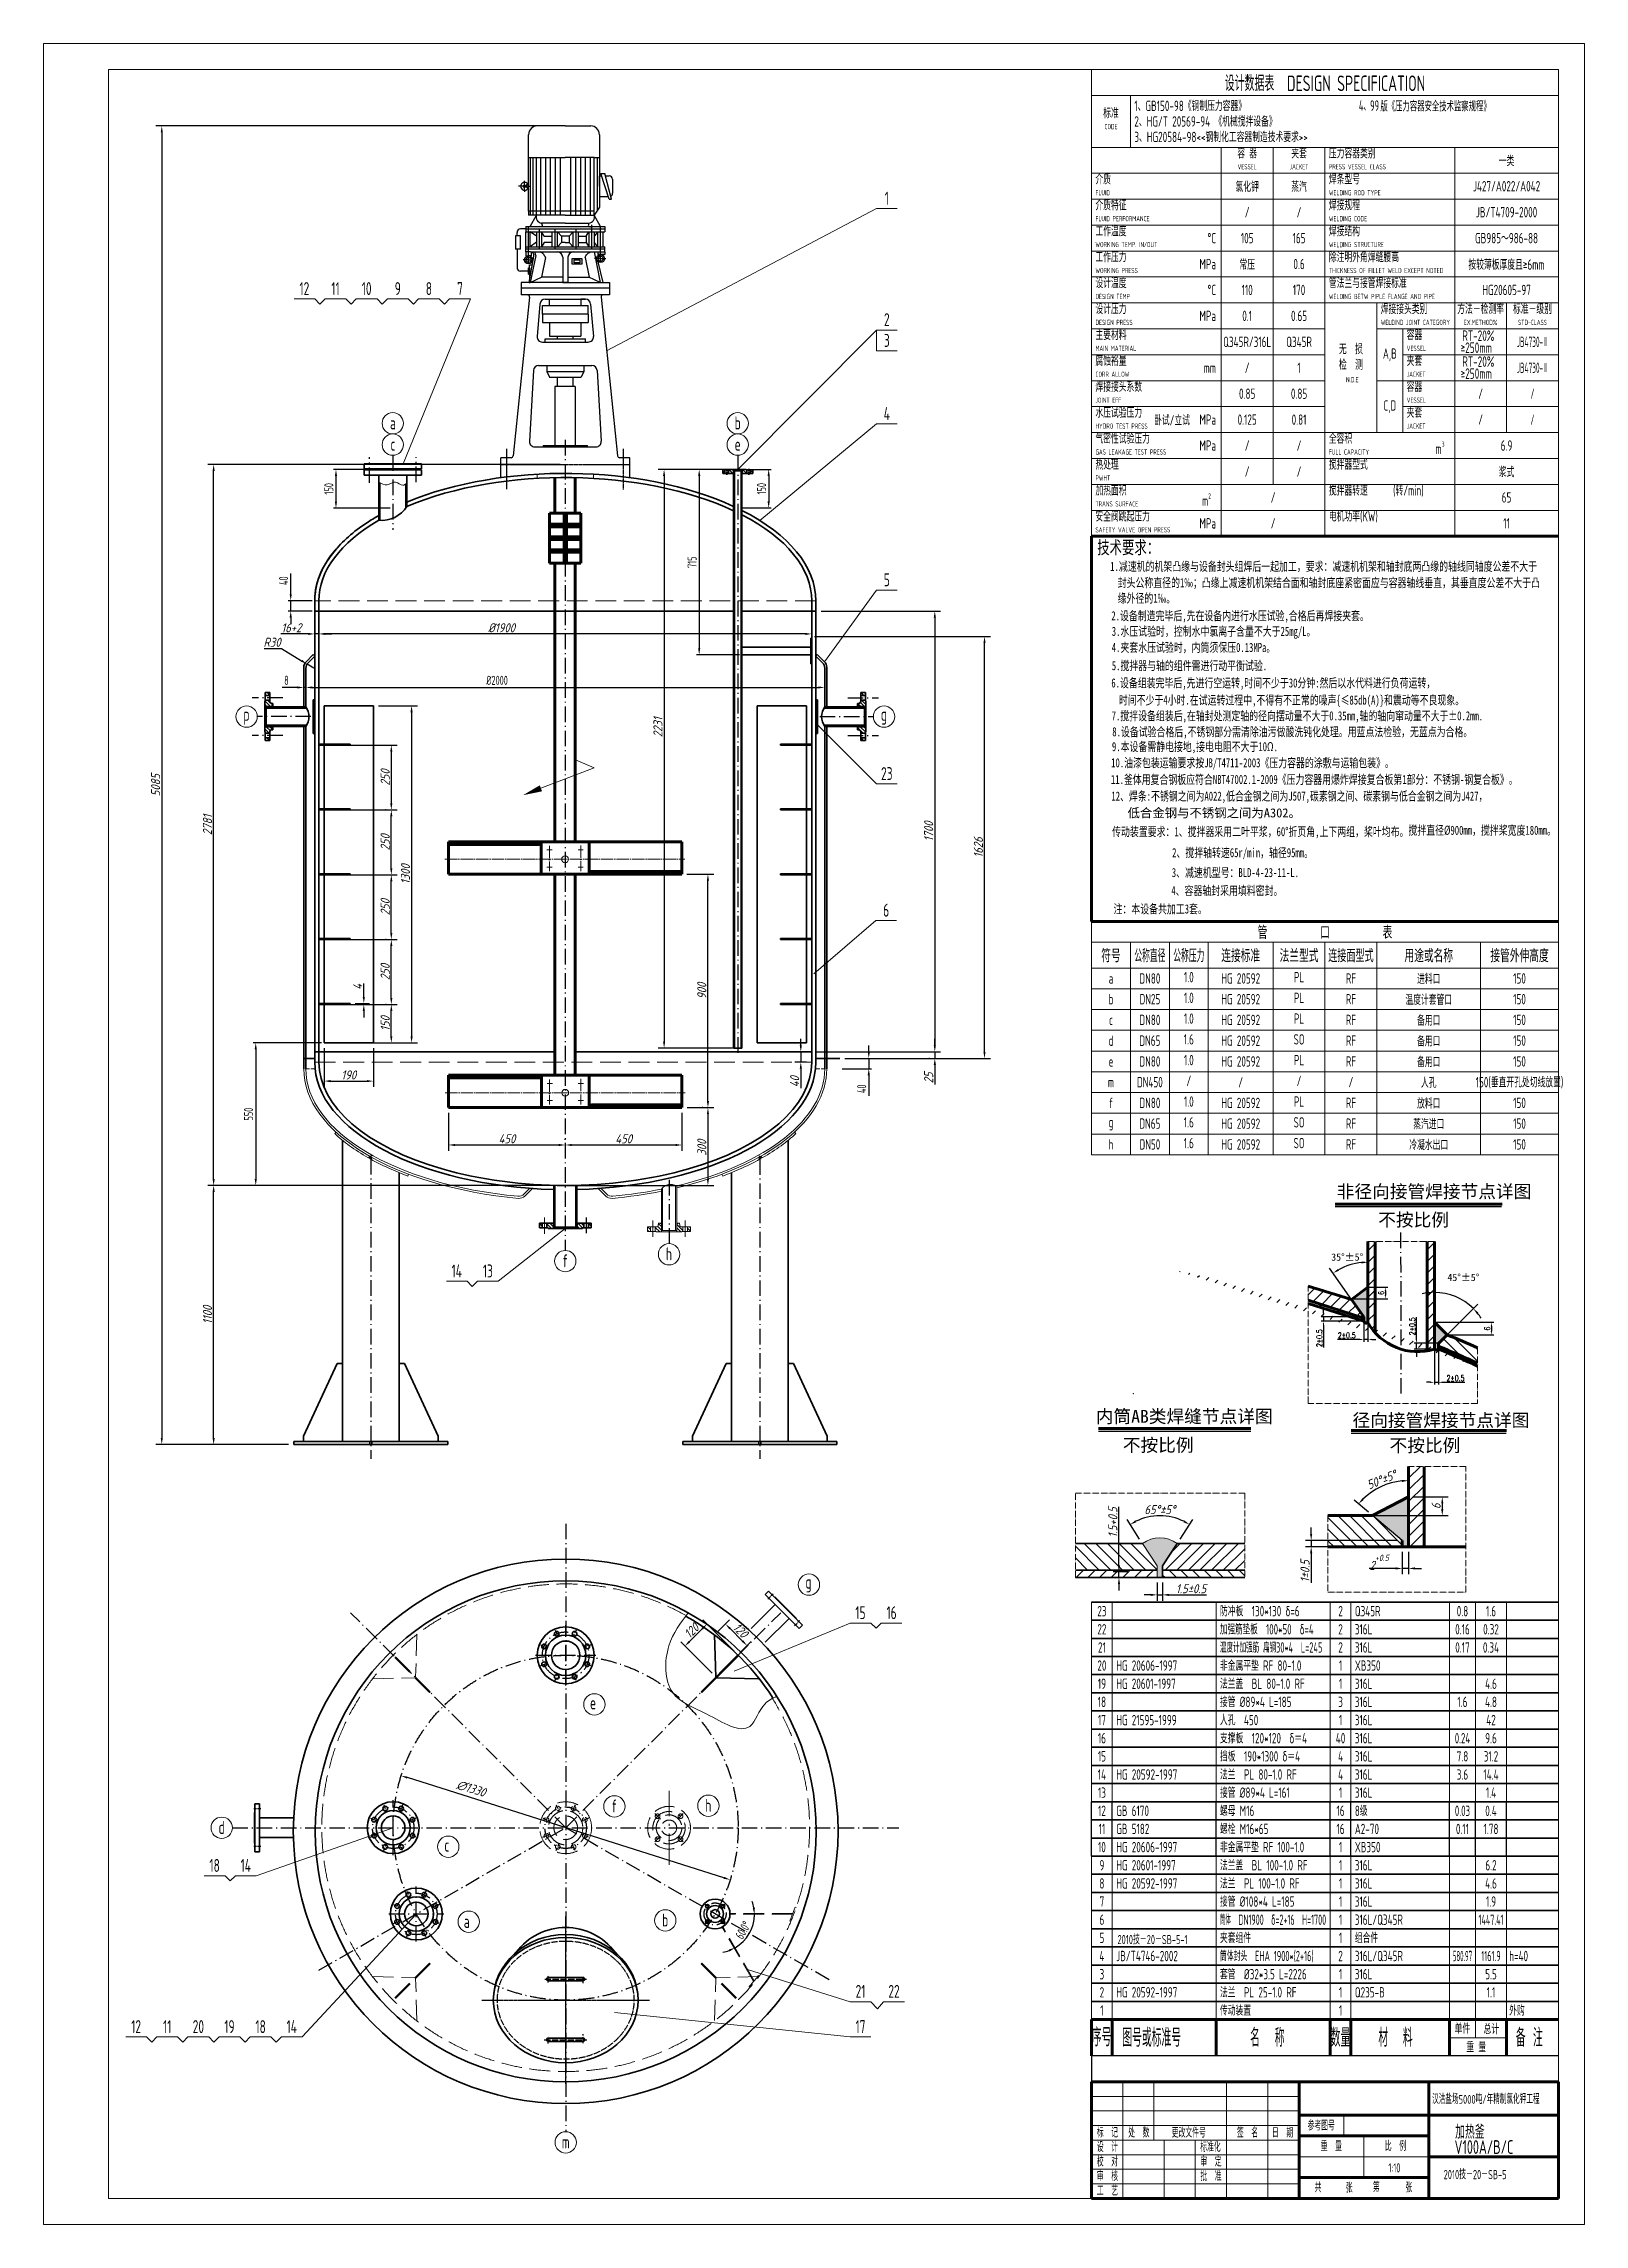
# Model space of a CAD drawing. Header units: millimetres. Extents: x -2933 to 3007, y -4590 to 3820.
import ezdxf
from ezdxf.enums import TextEntityAlignment as Align

# ---------------------------------------------------------------- set-up
doc = ezdxf.new("R2010")
doc.units = ezdxf.units.MM
for name, pattern in [('ACAD_ISO02W100', [11, 8, -3]), ('ACAD_ISO04W100', [30, 24, -3, 0, -3]), ('ACAD_ISO05W100', [33, 24, -3, 0, -3, 0, -3]), ('ACAD_ISO10W100', [18.7, 12, -3, 0.7, -3]), ('CENTER', [2, 1.25, -0.25, 0.25, -0.25]), ('F', [0.32, 0.18, -0.14])]:
    doc.linetypes.add(name, pattern=pattern)
for name, color, linetype in [('01', 7, 'Continuous'), ('04', 2, 'F'), ('10', 3, 'Continuous'), ('4', 1, 'CENTER'), ('CUT', 1, 'Continuous'), ('PART', 7, 'Continuous'), ('剖面线', 2, 'Continuous'), ('尺寸线', 3, 'Continuous'), ('点划线', 1, 'ACAD_ISO04W100'), ('短中心线', 1, 'CENTER')]:
    doc.layers.add(name, color=color, linetype=linetype)
for name, color, linetype, lineweight in [('2', 3, 'CENTER', 25), ('中心线', 1, 'ACAD_ISO04W100', 18), ('中粗线', 3, 'Continuous', 35), ('双点划线', 5, 'ACAD_ISO05W100', 18), ('标注', 7, 'Continuous', 18), ('标注层', 7, 'Continuous', 18), ('粗实线', 4, 'Continuous', 70), ('细实线', 7, 'Continuous', 18), ('虚线', 2, 'ACAD_ISO02W100', 18)]:
    doc.layers.add(name, color=color, linetype=linetype, lineweight=lineweight)
doc.styles.add('GB', font='gbeitc.shx', dxfattribs={"bigfont": 'gbcbig.shx'})
doc.styles.add('HGCAD', font='gbenor.shx', dxfattribs={"width": 0.75, "bigfont": 'gbcbig.shx'})
doc.styles.get("Standard").update_dxf_attribs({"font": 'SIMFANG.TTF'})
doc.styles.add('尺寸线', font='romans.shx', dxfattribs={"width": 0.65, "height": 22, "bigfont": 'gbcbig.shx'})
doc.dimstyles.new('GB$0', dxfattribs={"dimscale": 10, "dimtxt": 3.5, "dimasz": 2.5, "dimexe": 2.25, "dimexo": 2, "dimtad": 1, "dimdec": 0, "dimtxsty": 'GB', "dimcen": 2.5, "dimadec": 0, "dimazin": 0, "dimtfac": 1, "dimtdec": 0, "dimtmove": 0, "dimatfit": 3, "dimfxl": 0, "dimarcsym": 0})
doc.dimstyles.new('GB$2', dxfattribs={"dimscale": 10, "dimtxt": 3.5, "dimasz": 2.5, "dimexe": 2.25, "dimexo": 2, "dimtad": 1, "dimdec": 0, "dimtxsty": 'GB', "dimcen": 2.5, "dimadec": 0, "dimazin": 0, "dimtfac": 1, "dimtdec": 0, "dimtmove": 0, "dimatfit": 3, "dimfxl": 0, "dimarcsym": 0})
doc.dimstyles.new('GB$3', dxfattribs={"dimscale": 10, "dimtxt": 3.5, "dimasz": 2.5, "dimexe": 2.25, "dimexo": 2, "dimtad": 1, "dimtoh": 1, "dimdec": 0, "dimtxsty": 'GB', "dimcen": 2.5, "dimadec": 0, "dimazin": 0, "dimtfac": 1, "dimtdec": 0, "dimtmove": 0, "dimatfit": 3, "dimfxl": 0, "dimarcsym": 0})
doc.dimstyles.new('GB$4', dxfattribs={"dimscale": 10, "dimtxt": 3.5, "dimasz": 2.5, "dimexe": 2.25, "dimexo": 2, "dimtad": 1, "dimtoh": 1, "dimdec": 0, "dimtxsty": 'GB', "dimcen": 2.5, "dimadec": 0, "dimazin": 0, "dimtfac": 1, "dimtdec": 0, "dimtmove": 0, "dimatfit": 3, "dimfxl": 0, "dimarcsym": 0})
doc.dimstyles.new('INTE$2', dxfattribs={"dimscale": 8, "dimtxt": 3.5, "dimasz": 3, "dimexe": 3, "dimexo": 0, "dimgap": 1, "dimtad": 2, "dimtih": 1, "dimtoh": 1, "dimdec": 3, "dimdsep": 46, "dimlunit": 6, "dimtxsty": 'Standard', "dimcen": 0, "dimclrd": 3, "dimclre": 3, "dimclrt": 7, "dimaunit": 1, "dimadec": 0, "dimazin": 0, "dimtfac": 1, "dimtdec": 3, "dimtmove": 0, "dimatfit": 0, "dimfxl": 0, "dimtzin": 0, "dimarcsym": 0})
doc.dimstyles.new('尺寸线', dxfattribs={"dimtxt": 22, "dimasz": 15, "dimexe": 9, "dimexo": 0.625, "dimgap": 5, "dimtad": 1, "dimdec": 0, "dimtxsty": '尺寸线', "dimcen": 2.5, "dimclrd": 3, "dimclre": 3, "dimclrt": 7, "dimadec": 0, "dimazin": 0, "dimtfac": 1, "dimtdec": 0, "dimtmove": 0, "dimatfit": 3, "dimldrblk": 'DOTSMALL', "dimfxl": 0, "dimarcsym": 0})
pattern_1 = [(135, (7.95, -1412.85), (-22.45064, -22.45064), [])]
pattern_2 = [(315, (6.79, -1251.325), (22.45064, 22.45064), [])]
pattern_3 = [(45, (6.79, -1251.325), (-22.45064, 22.45064), [])]

msp = doc.modelspace()

# ---------------------------------------------------------------- texts
at = {"layer": '尺寸线', "color": 0, "insert": (2093.2071, -860.2128, 0.0001), "char_height": 28, "attachment_point": 5}
msp.add_mtext('35°%%P5%%D', dxfattribs=at)
at = {"layer": '标注', "color": 0, "style": 'HGCAD'}
for s, width, p in [('4、99', 0.63, (2138.0112, 3560.3516)), (' 版《压力容器安全技术监察规程》 ', 0.7, (2205.7091, 3558.016))]:
    msp.add_text(s, height=40.5, dxfattribs=dict(at, width=width)).set_placement(p)
at = {"layer": '标注', "color": 0, "ltscale": 10, "style": 'HGCAD', "width": 0.75}
for s, p in [('1', (318.1691, 3223.6457)), ('12', (-1927.1909, 2875.0307)), ('11', (-1807.1909, 2875.0307)), ('10', (-1687.1909, 2875.0307)), ('9', (-1567.1909, 2875.0307)), ('8', (-1447.1909, 2875.0307)), ('7', (-1327.1909, 2875.0307)), ('2', (318.1691, 2755.1867)), ('3', (318.1691, 2675.1867)), ('a', (-1585.9522, 2356.9389)), ('b', (-256.725, 2356.9751)), ('4', (318.1691, 2392.9503)), ('c', (-1585.9522, 2274.6429)), ('e', (-256.725, 2274.6791)), ('5', (318.1691, 1751.8471)), ('p', (-2150.5153, 1225.8706)), ('g', (307.0653, 1225.8706)), ('23', (318.1691, 1004.6979)), ('6', (315.6597, 477.8327)), ('h', (-521.725, -847.3385)), ('14', (-1339.905, -913.3033)), ('13', (-1219.905, -913.3033)), ('f', (-921.725, -874.0617)), ('g', (16.3062, -2120.6117)), ('15', (216.6777, -2231.2488)), ('16', (336.6777, -2231.2488)), ('e', (-814.4493, -2578.8768)), ('f', (-732.3699, -2976.8092)), ('h', (-369.8372, -2974.2728)), ('d', (-2246.3196, -3059.3623)), ('18', (-2273.2206, -3205.9544)), ('14', (-2153.2206, -3205.9544)), ('c', (-1378.0897, -3127.9063)), ('a', (-1301.3801, -3421.8237)), ('b', (-536.3155, -3416.4014)), ('21', (216.6777, -3691.5312)), ('22', (345.9359, -3691.5312)), ('12', (-2575.9706, -3827.5911)), ('11', (-2455.9706, -3827.5911)), ('20', (-2335.9706, -3827.5911)), ('19', (-2215.9706, -3827.5911)), ('18', (-2095.9706, -3827.5911)), ('14', (-1975.9706, -3827.5911)), ('17', (216.6777, -3827.5911)), ('m', (-919.5419, -4272.5182))]:
    msp.add_text(s, height=50, dxfattribs=at).set_placement(p, align=Align.MIDDLE)
at = {"layer": '标注', "color": 0, "char_height": 40.5, "attachment_point": 1, "style": 'HGCAD'}
for s, insert, width in [('RT-20%', (2536.6675, 2713.7143), 150.881971), (' ≥250mm', (2514.0011, 2667.4576), 186.021118), ('RT-20%', (2536.6675, 2613.7143), 150.881971), (' ≥250mm', (2514.0011, 2567.4576), 186.021118)]:
    msp.add_mtext(s, dxfattribs=dict(at, insert=insert, width=width))
at = {"layer": '标注', "color": 0, "ltscale": 8, "attachment_point": 1, "style": 'HGCAD'}
for s, insert, char_height, width in [('2010技－20－SB-5-1', (1207.5112, -3474.1707), 35.38944, 953.542165), ('汉沽盐场5000吨/年精制氯化钾工程', (2420.63, -4091.3205), 33.973862, 915.400479), ('加热釜', (2509.3239, -4207.0913), 53.08416, 1430.313248), ('V100A/B/C', (2506.975, -4265.3948), 53.08416, 1430.313248), ('2010技－20－SB-5', (2465.0673, -4380.4942), 35.38944, 953.542165)]:
    msp.add_mtext(s, dxfattribs=dict(at, insert=insert, char_height=char_height, width=width))
at = {"layer": '细实线', "color": 0, "width": 0.7}
for s, height, p in [('技术要求：', 50, (1129.4751, 1851.9413)), ('1.减速机的机架凸缘与设备封头组焊后一起加工，要求：减速机机架和轴封底两凸缘的轴线同轴度公差不大于', 35, (1179.5824, 1786.3365)), ('封头公称直径的1‰；凸缘上减速机机架结合面和轴封底座紧密面应与容器轴线垂直，其垂直度公差不大于凸', 35, (1208.2647, 1723.5231)), ('缘外径的1‰。', 35, (1208.2647, 1663.4274)), ('2.设备制造完毕后,先在设备内进行水压试验,合格后再焊接夹套。', 35, (1183.8969, 1595.9192)), ('4.夹套水压试验时，内筒须保压0.13MPa。', 35, (1185.5174, 1473.7254)), ('3.水压试验时，控制水中氯离子含量不大于25mg/L。', 35, (1185.5174, 1535.8965)), ('5.搅拌器与轴的组件需进行动平衡试验.', 35, (1185.5174, 1403.5374)), ('6.设备组装完毕后,先进行空运转,时间不少于30分钟:然后以水代料进行负荷运转，', 35, (1183.7894, 1336.8772)), ('时间不少于4小时.在试运转过程中,不得有不正常的噪声{≤85db(A)}和震动等不良现象。', 35, (1212.8382, 1270.7663)), ('7.搅拌设备组装后,在轴封处测定轴的径向摆动量不大于0.35mm,轴的轴向窜动量不大于±0.2mm.', 35, (1185.0999, 1209.965)), ('8.设备试验合格后,不锈钢部分需清除油污做酸洗钝化处理。用蓝点法检验，无蓝点为合格。', 35, (1187.5293, 1148.5426)), ('9.本设备需静电接地,接电电阻不大于10Ω.', 35, (1186.1508, 1091.1298)), ('10.油漆包装运输要求按JB/T4711-2003《压力容器的涂敷与运输包装》。', 35, (1183.2122, 1028.8521)), ('11.釜体用复合钢板应符合NBT47002.1-2009《压力容器用爆炸焊接复合板第1部分：不锈钢-钢复合板》。', 35, (1182.2267, 964.5347)), ('12、焊条:不锈钢之间为A022,低合金钢之间为J507,碳素钢之间、碳素钢与低合金钢之间为J427，', 35, (1183.9851, 900.3225)), ('传动装置要求：1、搅拌器采用二叶平浆，60%%D折页角,上下两组，桨叶均布。', 35, (1186.8129, 763.3148)), ('搅拌直径%%C900mm，搅拌桨宽度180mm。', 35, (2329.2173, 768.7031)), ('2、搅拌轴转速65r/min，轴径95mm。', 35, (1418.2275, 682.2878)), ('3、减速机型号：BLD-4-23-11-L.', 35, (1416.8986, 605.5514)), ('注：本设备共加工3套。', 35, (1192.206, 465.2303)), ('4、容器轴封采用填料密封。', 35, (1415.021, 535.888))]:
    msp.add_text(s, height=height, dxfattribs=at).set_placement(p)
at = {"layer": '细实线', "color": 0}
for s, p in [('非径向接管焊接节点详图', (2052.7266, -632.0493)), ('不按比例', (2212.7857, -741.0704)), ('内筒AB类焊缝节点详图', (1123.8187, -1499.0236)), ('径向接管焊接节点详图', (2113.635, -1514.2121)), ('不按比例', (1227.9744, -1609.9321)), ('不按比例', (2256.4202, -1611.0128))]:
    msp.add_text(s, height=50, dxfattribs=at).set_placement(p)
at = {"layer": '细实线', "color": 0, "insert": (1246.4026, 870.7297), "char_height": 35, "width": 1008.755124, "attachment_point": 1}
msp.add_mtext('低合金钢与不锈钢之间为A302。', dxfattribs=at)

# ---------------------------------------------------------------- blocks, each defined once
blk = doc.blocks.new('HGCAD#HGTFTK~A1Z~HGCAD图框')
at = {"layer": '细实线', "color": 7}
blk.add_lwpolyline([(10, -10), (-584, -10), (-584, 831), (10, 831)], close=True, dxfattribs=at)
at = {"layer": '细实线', "color": 2}
blk.add_lwpolyline([(0, 0), (-559, 0), (-559, 821), (0, 821)], close=True, dxfattribs=at)
blk = doc.blocks.new('HGCAD设计数据表-夹套容器')
at = {"color": 4, "linetype": 'Continuous'}
for p, q in [((-180, 0), (-180, -180)), ((-180, -10), (0, -10)), ((-180, -30), (0, -30)), ((-90, -30), (-90, -180)), ((-180, -180), (0, -180))]:
    blk.add_line(p, q, dxfattribs=at)
at = {"color": 7, "linetype": 'Continuous'}
for p, q in [((-165, -10), (-165, -30)), ((-130, -30), (-130, -180)), ((-110, -30), (-110, -160)), ((-40, -30), (-40, -180)), ((-180, -40), (0, -40)), ((-180, -50), (0, -50)), ((-180, -60), (0, -60)), ((-180, -70), (0, -70)), ((-180, -80), (0, -80)), ((-180, -90), (0, -90)), ((-70, -90), (-70, -140)), ((-20, -90), (-20, -140)), ((-180, -100), (-90, -100)), ((-70, -100), (0, -100)), ((-60, -100), (-60, -140)), ((-180, -110), (-90, -110)), ((-60, -110), (0, -110)), ((-180, -120), (-90, -120)), ((-70, -120), (0, -120)), ((-180, -130), (-90, -130)), ((-60, -130), (0, -130)), ((-180, -140), (0, -140)), ((-180, -150), (0, -150)), ((-180, -160), (0, -160)), ((-180, -170), (0, -170))]:
    blk.add_line(p, q, dxfattribs=at)
at = {"color": 7, "linetype": 'Continuous', "style": 'HGCAD', "width": 0.75}
for s, height, p in [('设计数据表  DESIGN SPECIFICATION', 6, (-90, -5)), ('A,B', 4, (-65, -110)), ('C,D', 4, (-65, -130))]:
    blk.add_text(s, height=height, dxfattribs=at).set_placement(p, align=Align.MIDDLE)
for s, p in [('标准', (-172.5, -20)), ('方法－检测率', (-30, -95.5)), ('标准－级别', (-10, -95.5)), ('无  损', (-80, -111)), ('检  测', (-80, -117))]:
    blk.add_text(s, height=4, dxfattribs=at).set_placement(p, align=Align.BOTTOM_CENTER)
for s, p in [('CODE', (-172.5, -21)), ('EX.METHOD%%%', (-30, -96.5)), ('STD-CLASS', (-10, -96.5)), ('N.D.E', (-79.46, -118.6))]:
    blk.add_text(s, height=2, dxfattribs=at).set_placement(p, align=Align.TOP_CENTER)
for s, p in [('压力容器类别', (-88.5, -35.5)), ('介质', (-178.5, -45.5)), ('焊条型号', (-88.5, -45.5)), ('介质特征', (-178.5, -55.5)), ('焊接规程', (-88.5, -55.5)), ('工作温度', (-178.5, -65.5)), ('焊接结构', (-88.5, -65.5)), ('工作压力', (-178.5, -75.5)), ('除注明外角焊缝腰高', (-88.5, -75.5)), ('设计温度', (-178.5, -85.5)), ('管法兰与接管焊接标准', (-88.5, -85.5)), ('设计压力', (-178.5, -95.5)), ('焊接接头类别', (-68.5, -95.5)), ('主要材料', (-178.5, -105.5)), ('容器', (-58.5, -105.5)), ('腐蚀裕量', (-178.5, -115.5)), ('夹套', (-58.5, -115.5)), ('焊接接头系数', (-178.5, -125.5)), ('容器', (-58.5, -125.5)), ('水压试验压力', (-178.5, -135.5)), ('夹套', (-58.5, -135.5)), ('气密性试验压力', (-178.5, -145.5)), ('全容积', (-88.5, -145.5)), ('热处理', (-178.5, -155.5)), ('搅拌器型式 ', (-88.5, -155.5)), ('加热面积', (-178.5, -165.5)), ('搅拌器转速      (转/min) ', (-88.5, -165.5)), ('安全阀跳起压力', (-178.5, -175.5)), ('电机功率(KW)', (-88.5, -175.5))]:
    blk.add_text(s, height=4, dxfattribs=at).set_placement(p, align=Align.BOTTOM_LEFT)
for s, p in [('PRESS VESSEL CLASS', (-88.5, -36.5)), ('FLUID', (-178.5, -46.5)), ('WELDING ROD TYPE', (-88.5, -46.5)), ('FLUID PERFORMANCE', (-178.5, -56.5)), ('WELDING CODE', (-88.5, -56.5)), ('WORKING TEMP. IN/OUT', (-178.5, -66.5)), ('WELDING STRUCTURE', (-88.5, -66.5)), ('WORKING PRESS', (-178.5, -76.5)), ('THICKNESS OF FILLET WELD EXCEPT NOTED', (-88.5, -76.5)), ('DESIGN TEMP', (-178.5, -86.5)), ('WELDING BETW PIPLE FLANGE AND PIPE', (-88.5, -86.5)), ('DESIGN PRESS', (-178.5, -96.5)), ('WELDIND JOINT CATEGORY', (-68.5, -96.5)), ('MAIN MATERIAL', (-178.5, -106.5)), ('VESSEL', (-58.5, -106.5)), ('CORR ALLOW', (-178.5, -116.5)), ('JACKET', (-58.5, -116.5)), ('JOINT EFF', (-178.5, -126.5)), ('VESSEL', (-58.5, -126.5)), ('HYDRO TEST PRESS', (-178.5, -136.5)), ('JACKET', (-58.5, -136.5)), ('GAS LEAKAGE TEST PRESS', (-178.5, -146.5)), ('FULL CAPACITY', (-88.5, -146.5)), ('PWHT', (-178.5, -156.5)), ('TRANS SURFACE', (-178.5, -166.5)), ('SAFETY VALVE OPEN PRESS ', (-178.5, -176.5))]:
    blk.add_text(s, height=2, dxfattribs=at).set_placement(p, align=Align.TOP_LEFT)
for s, p in [('%%DC', (-132, -65)), ('MPa', (-132, -75)), ('%%DC', (-132, -85)), ('MPa', (-132, -95)), ('mm', (-132, -115)), ('MPa', (-132, -135)), ('MPa', (-132, -145)), ('MPa', (-132, -175))]:
    blk.add_text(s, height=4, dxfattribs=at).set_placement(p, align=Align.MIDDLE_RIGHT)
at = {"color": 7, "linetype": 'Continuous', "char_height": 4, "width": 8.9615, "attachment_point": 1, "style": 'HGCAD'}
for s, insert in [('m\\A1;{\\H0.5x;\\S3^ ;}', (-47.42, -143.46)), ('m\\A1;{\\H0.5x;\\S2^ ;}', (-137.42, -163.46))]:
    blk.add_mtext(s, dxfattribs=dict(at, insert=insert))
at = {"color": 7, "linetype": 'Continuous', "style": 'HGCAD', "width": 0.75}
for tag, p in [('1.', (-163.5, -14)), ('2.', (-163.5, -20)), ('3.', (-163.5, -26))]:
    blk.add_attdef(tag, text='', height=4, dxfattribs=at).set_placement(p, align=Align.MIDDLE_LEFT)
for tag, p in [('VESSEL', (-120, -35.5)), ('JACKET', (-100, -35.5))]:
    blk.add_attdef(tag, text='', height=4, dxfattribs=at).set_placement(p, align=Align.BOTTOM_CENTER)
at = {"color": 7, "linetype": 'Continuous', "style": 'HGCAD'}
for tag, width, p in [('L', 0.75, (-20, -35)), ('A1', 0.75, (-120, -45)), ('A2', 0.75, (-100, -45)), ('M1', 0.75, (-20, -45)), ('A3', 0.75, (-120, -55)), ('A4', 0.75, (-100, -55)), ('M2', 0.75, (-20, -55)), ('B1', 0.75, (-120, -65)), ('B2', 0.75, (-100, -65)), ('M3', 0.75, (-20, -65)), ('C1', 0.75, (-120, -75)), ('C2', 0.75, (-100, -75)), ('M4', 0.75, (-20, -75)), ('B3', 0.75, (-120, -85)), ('B4', 0.75, (-100, -85)), ('M5', 0.75, (-20, -85)), ('C3', 0.75, (-120, -95)), ('C4', 0.75, (-100, -95)), ('D1', 0.75, (-120, -105)), ('D2', 0.75, (-100, -105)), ('P1', 0.75, (-30, -105)), ('P2', 0.48, (-10, -105)), ('E1', 0.75, (-120, -115)), ('E2', 0.75, (-100, -115)), ('P3', 0.75, (-30, -115)), ('P4', 0.48, (-10, -115)), ('F1', 0.75, (-120, -125)), ('F2', 0.75, (-100, -125)), ('P5', 0.75, (-30, -125)), ('P6', 0.48, (-10, -125)), ('HYDRO0', 0.75, (-148.97, -135)), ('G1', 0.75, (-120, -135)), ('G2', 0.75, (-100, -135)), ('P7', 0.75, (-30, -135)), ('P8', 0.48, (-10, -135)), ('G3', 0.75, (-120, -145)), ('G4', 0.75, (-100, -145)), ('Q', 0.75, (-20, -145)), ('H1', 0.75, (-120, -155)), ('H2', 0.75, (-100, -155)), ('J', 0.75, (-20, -155)), ('I', 0.75, (-110, -165)), ('K', 0.75, (-20, -165)), ('G', 0.75, (-110, -175)), ('U', 0.75, (-20, -175))]:
    blk.add_attdef(tag, text='', height=4, dxfattribs=dict(at, width=width)).set_placement(p, align=Align.MIDDLE)
at = {"color": 7, "linetype": 'Continuous', "style": 'HGCAD', "width": 0.75}
for tag, p in [('VESSEL(EN)', (-120, -36.5)), ('JACKET(EN)', (-100, -36.5))]:
    blk.add_attdef(tag, text='', height=2, dxfattribs=at).set_placement(p, align=Align.TOP_CENTER)
blk = doc.blocks.new('HGCAD设计数据表-管口表-表头')
at = {"color": 4, "linetype": 'Continuous', "lineweight": 20}
blk.add_line((-180, 0), (-180, -18), dxfattribs=at)
at = {"color": 7, "linetype": 'Continuous', "lineweight": 20}
for p, q in [((-180, -8), (0, -8)), ((-165, -8), (-165, -18)), ((-150, -8), (-150, -18)), ((-135, -8), (-135, -18)), ((-110, -8), (-110, -18)), ((-90, -8), (-90, -18)), ((-70, -8), (-70, -18)), ((-30, -8), (-30, -18)), ((-180, -18), (0, -18))]:
    blk.add_line(p, q, dxfattribs=at)
at = {"color": 7, "linetype": 'Continuous', "lineweight": 20, "style": 'HGCAD'}
for s, width, p in [('管          口          表', 0.75, (-90, -4)), ('符号', 0.75, (-172.5, -13)), ('公称直径', 0.6, (-157.5, -13)), ('公称压力', 0.6, (-142.5, -13)), ('连接标准', 0.75, (-122.5, -13)), ('法兰型式', 0.75, (-100, -13)), ('连接面型式', 0.7, (-80, -13)), ('用途或名称', 0.75, (-50, -13)), ('接管外伸高度', 0.75, (-15, -13))]:
    blk.add_text(s, height=5, dxfattribs=dict(at, width=width)).set_placement(p, align=Align.MIDDLE)
blk = doc.blocks.new('HGCAD设计数据表-管口表-内容')
at = {"color": 7, "linetype": 'Continuous', "lineweight": 20}
for p, q in [((-165, 0), (-165, -8)), ((-150, 0), (-150, -8)), ((-135, 0), (-135, -8)), ((-110, 0), (-110, -8)), ((-90, 0), (-90, -8)), ((-70, 0), (-70, -8)), ((-180, -8), (0, -8))]:
    blk.add_line(p, q, dxfattribs=at)
at = {"lineweight": 20}
blk.add_line((-30, 0), (-30, -8), dxfattribs=at)
at = {"layer": '细实线', "color": 4, "lineweight": 20}
blk.add_line((-180, 0), (-180, -8), dxfattribs=at)
at = {"color": 7, "linetype": 'Continuous', "lineweight": 20, "style": 'HGCAD', "width": 0.75, "flags": 8}
for tag, p in [('NO', (-172.5, -4)), ('PARTNO', (-157.5, -4)), ('PARTNAME', (-142.5, -3.5)), ('NUM', (-122.5, -4)), ('MATERIAL', (-100, -3.5)), ('ONE', (-80, -4)), ('ALL', (-50, -4)), ('NOTICE', (-15, -4))]:
    blk.add_attdef(tag, text='', height=4, dxfattribs=at).set_placement(p, align=Align.MIDDLE)
blk = doc.blocks.new('HGCAD#HGTFBTL~HGCAD标题栏')
at = {"color": 4, "linetype": 'Continuous', "lineweight": 70}
for p, q in [((-180, 0), (-180, 45)), ((-180, 45), (0, 45)), ((-100, 45), (-100, 0)), ((-50, 0), (-50, 45)), ((0, 32.14), (-100, 32.14)), ((-50, 24.11), (-100, 24.11)), ((-50, 16.07), (0, 16.07)), ((0, 0), (-180, 0)), ((-50, 8.04), (-100, 8.04))]:
    blk.add_line(p, q, dxfattribs=at)
at = {"color": 7, "linetype": 'Continuous', "lineweight": 18}
for p, q in [((-168, 45), (-168, 0)), ((-156, 22.5), (-156, 45)), ((-128, 0), (-128, 45)), ((-112, 45), (-112, 0)), ((-180, 39.38), (-100, 39.38)), ((-100, 33.75), (-180, 33.75)), ((-180, 28.12), (-100, 28.12)), ((-82.78, 32.14), (-82.78, 24.11)), ((-100, 22.5), (-180, 22.5)), ((-180, 16.88), (-100, 16.88)), ((-152, 0), (-152, 22.5)), ((-140, 22.5), (-140, 0)), ((-75, 24.11), (-75, 8.04)), ((-100, 11.25), (-180, 11.25)), ((-100, 16.07), (-50, 16.07)), ((-180, 5.62), (-100, 5.62))]:
    blk.add_line(p, q, dxfattribs=at)
at = {"color": 4, "linetype": 'Continuous', "lineweight": 60}
blk.add_line((0, 0), (0, 45), dxfattribs=at)
at = {"color": 7, "linetype": 'Continuous', "lineweight": 18, "style": 'HGCAD', "width": 0.75}
for s, p in [('标  记', (-177.97, 23.53)), ('处  数', (-165.87, 23.5)), ('更改文件号', (-149.08, 23.5)), ('签  名', (-123.98, 23.5)), ('日  期', (-110.47, 23.5)), ('参考图号', (-96.71, 26.25)), ('设  计', (-177.97, 17.98)), ('标准化', (-138.09, 17.98)), ('重  量', (-91.64, 18.33)), ('比  例', (-66.93, 18.33)), ('校  对', (-177.97, 12.36)), ('审  核', (-177.97, 6.73)), ('批  准', (-138.05, 6.73)), ('审  定', (-138.05, 12.36)), ('工  艺', (-177.97, 1.11)), ('共', (-94, 2.4)), ('张', (-81.97, 2.26)), ('第', (-71.56, 2.52)), ('张', (-58.98, 2.36))]:
    blk.add_text(s, height=3.5, dxfattribs=at).set_placement(p)
at = {"color": 7, "linetype": 'Continuous', "lineweight": 18, "style": 'HGCAD', "width": 0.75, "flags": 8}
for tag, height, p in [('MATERIAL', 6, (-77.04, 38.61)), ('DRAW_NAME', 7, (-24.97, 23.88)), ('WEIGHT', 3.5, (-88.1, 12.11)), ('SCALE', 3.5, (-63.24, 11.8)), ('DRAW_NO', 6, (-24.94, 8.04)), ('SUM', 3.5, (-86.95, 4)), ('PAGE', 3.5, (-64.21, 4.14))]:
    blk.add_attdef(tag, text='', height=height, dxfattribs=at).set_placement(p, align=Align.MIDDLE_CENTER)
blk = doc.blocks.new('*D32')
at = {"layer": 'Defpoints', "color": 0, "ltscale": 10}
for p in [(-1871.4, 1543.2), (-1871.4, 1516.4), (28.6, 1516.4)]:
    blk.add_point(p, dxfattribs=at)
at = {"layer": '标注', "color": 0, "lineweight": -2, "ltscale": 10}
for p, q in [((-1871.4, 1536.4), (-1871.4, 1565.7)), ((3.6, 1543.2), (-1846.4, 1543.2)), ((28.6, 1536.4), (28.6, 1565.7))]:
    blk.add_line(p, q, dxfattribs=at)
at = {"layer": '标注', "color": 0, "ltscale": 10}
for points in [[(-1846.4, 1547.4), (-1846.4, 1539.1), (-1871.4, 1543.2)], [(3.6, 1547.4), (3.6, 1539.1), (28.6, 1543.2)]]:
    blk.add_solid(points, dxfattribs=at)
at = {"layer": '标注', "color": 0, "ltscale": 10, "insert": (-1167.3, 1567), "char_height": 35, "attachment_point": 5, "style": 'GB'}
blk.add_mtext('%%C1900', dxfattribs=at)
blk = doc.blocks.new('*D33')
at = {"layer": 'Defpoints', "color": 0, "ltscale": 10}
for p in [(-1887.4, 1543.2), (-1887.4, 1543.2), (-1871.4, 1543.2)]:
    blk.add_point(p, dxfattribs=at)
at = {"layer": '标注', "color": 0, "lineweight": -2, "ltscale": 10}
for p, q in [((-1912.4, 1543.2), (-2017.7, 1543.2)), ((-1887.4, 1563.2), (-1887.4, 1565.7)), ((-1871.4, 1543.2), (-1887.4, 1543.2)), ((-1871.4, 1563.2), (-1871.4, 1565.7)), ((-1846.4, 1543.2), (-1821.4, 1543.2))]:
    blk.add_line(p, q, dxfattribs=at)
at = {"layer": '标注', "color": 0, "ltscale": 10}
for points in [[(-1912.4, 1547.4), (-1912.4, 1539.1), (-1887.4, 1543.2)], [(-1846.4, 1547.4), (-1846.4, 1539.1), (-1871.4, 1543.2)]]:
    blk.add_solid(points, dxfattribs=at)
at = {"layer": '标注', "color": 0, "ltscale": 10, "insert": (-1977.5, 1567), "char_height": 35, "attachment_point": 5, "style": 'GB'}
blk.add_mtext('16+2', dxfattribs=at)
blk = doc.blocks.new('*D34')
at = {"layer": 'Defpoints', "color": 0, "ltscale": 10}
for p in [(-1917, 1426.9), (-1891.4, 1411.2)]:
    blk.add_point(p, dxfattribs=at)
at = {"layer": '标注', "color": 0, "lineweight": -2, "ltscale": 10}
for p, q in [((-2081.7, 1487.4), (-2015.7, 1487.4)), ((-2015.7, 1487.4), (-1938.3, 1439.9)), ((-1891.4, 1411.2), (-1917, 1426.9))]:
    blk.add_line(p, q, dxfattribs=at)
at = {"layer": '标注', "color": 0, "ltscale": 10}
blk.add_solid([(-1936.1, 1443.5), (-1940.5, 1436.4), (-1917, 1426.9)], dxfattribs=at)
at = {"layer": '标注', "color": 0, "ltscale": 10, "insert": (-2051.9, 1511.1), "char_height": 35, "attachment_point": 5, "style": 'GB'}
blk.add_mtext('R30', dxfattribs=at)
blk = doc.blocks.new('*D35')
at = {"layer": 'Defpoints', "color": 0, "ltscale": 10}
for p in [(19.4, 1532.9), (694.9, 1532.9), (136.6, -93.6)]:
    blk.add_point(p, dxfattribs=at)
at = {"layer": '标注', "color": 0, "lineweight": -2, "ltscale": 10}
for p, q in [((39.4, 1532.9), (717.4, 1532.9)), ((694.9, -68.6), (694.9, 1507.9)), ((156.6, -93.6), (717.4, -93.6))]:
    blk.add_line(p, q, dxfattribs=at)
at = {"layer": '标注', "color": 0, "ltscale": 10}
for points in [[(690.7, 1507.9), (699, 1507.9), (694.9, 1532.9)], [(690.7, -68.6), (699, -68.6), (694.9, -93.6)]]:
    blk.add_solid(points, dxfattribs=at)
at = {"layer": '标注', "color": 0, "ltscale": 10, "insert": (671.1, 719.6), "char_height": 35, "attachment_point": 5, "rotation": 90, "style": 'GB'}
blk.add_mtext('1626', dxfattribs=at)
blk = doc.blocks.new('*D36')
at = {"layer": 'Defpoints', "color": 0, "ltscale": 10}
for p in [(-1661.4, 1266.4), (-1661.4, -33.6), (-1514, -33.6)]:
    blk.add_point(p, dxfattribs=at)
at = {"layer": '标注', "color": 0, "lineweight": -2, "ltscale": 10}
for p, q in [((-1641.4, 1266.4), (-1491.5, 1266.4)), ((-1514, 1241.4), (-1514, -8.6)), ((-1641.4, -33.6), (-1491.5, -33.6))]:
    blk.add_line(p, q, dxfattribs=at)
at = {"layer": '标注', "color": 0, "ltscale": 10}
for points in [[(-1518.2, 1241.4), (-1509.8, 1241.4), (-1514, 1266.4)], [(-1518.2, -8.6), (-1509.8, -8.6), (-1514, -33.6)]]:
    blk.add_solid(points, dxfattribs=at)
at = {"layer": '标注', "color": 0, "ltscale": 10, "insert": (-1537.7, 616.4), "char_height": 35, "attachment_point": 5, "rotation": 90, "style": 'GB'}
blk.add_mtext('1300', dxfattribs=at)
blk = doc.blocks.new('*D37')
at = {"layer": 'Defpoints', "color": 0, "ltscale": 10}
for p in [(-1851.4, -33.6), (-1661.4, -33.6), (-1661.4, -181.2)]:
    blk.add_point(p, dxfattribs=at)
at = {"layer": '标注', "color": 0, "lineweight": -2, "ltscale": 10}
for p, q in [((-1851.4, -53.6), (-1851.4, -203.7)), ((-1661.4, -53.6), (-1661.4, -203.7)), ((-1826.4, -181.2), (-1686.4, -181.2))]:
    blk.add_line(p, q, dxfattribs=at)
at = {"layer": '标注', "color": 0, "ltscale": 10}
for points in [[(-1826.4, -177.1), (-1826.4, -185.4), (-1851.4, -181.2)], [(-1686.4, -177.1), (-1686.4, -185.4), (-1661.4, -181.2)]]:
    blk.add_solid(points, dxfattribs=at)
at = {"layer": '标注', "color": 0, "ltscale": 10, "insert": (-1756.4, -157.5), "char_height": 35, "attachment_point": 5, "style": 'GB'}
blk.add_mtext('190', dxfattribs=at)
blk = doc.blocks.new('*D38')
at = {"layer": 'Defpoints', "color": 0, "ltscale": 10}
for p in [(-1771.4, 114.4), (-1592.1, 114.4), (-1724.4, -33.6)]:
    blk.add_point(p, dxfattribs=at)
at = {"layer": '标注', "color": 0, "lineweight": -2, "ltscale": 10}
for p, q in [((-1751.4, 114.4), (-1569.6, 114.4)), ((-1592.1, -8.6), (-1592.1, 89.4)), ((-1704.4, -33.6), (-1569.6, -33.6))]:
    blk.add_line(p, q, dxfattribs=at)
at = {"layer": '标注', "color": 0, "ltscale": 10}
for points in [[(-1596.3, 89.4), (-1588, 89.4), (-1592.1, 114.4)], [(-1596.3, -8.6), (-1588, -8.6), (-1592.1, -33.6)]]:
    blk.add_solid(points, dxfattribs=at)
at = {"layer": '标注', "color": 0, "ltscale": 10, "insert": (-1615.9, 40.4), "char_height": 35, "attachment_point": 5, "rotation": 90, "style": 'GB'}
blk.add_mtext('150', dxfattribs=at)
blk = doc.blocks.new('*D39')
at = {"layer": 'Defpoints', "color": 0, "ltscale": 10}
for p in [(-1771.4, 364.4), (-1592.1, 364.4), (-1592.1, 114.4)]:
    blk.add_point(p, dxfattribs=at)
at = {"layer": '标注', "color": 0, "lineweight": -2, "ltscale": 10}
for p, q in [((-1751.4, 364.4), (-1569.6, 364.4)), ((-1592.1, 139.4), (-1592.1, 339.4)), ((-1612.1, 114.4), (-1614.6, 114.4))]:
    blk.add_line(p, q, dxfattribs=at)
at = {"layer": '标注', "color": 0, "ltscale": 10}
for points in [[(-1596.3, 339.4), (-1588, 339.4), (-1592.1, 364.4)], [(-1596.3, 139.4), (-1588, 139.4), (-1592.1, 114.4)]]:
    blk.add_solid(points, dxfattribs=at)
at = {"layer": '标注', "color": 0, "ltscale": 10, "insert": (-1615.9, 239.4), "char_height": 35, "attachment_point": 5, "rotation": 90, "style": 'GB'}
blk.add_mtext('250', dxfattribs=at)
blk = doc.blocks.new('*D40')
at = {"layer": 'Defpoints', "color": 0, "ltscale": 10}
for p in [(-1771.4, 614.4), (-1592.1, 614.4), (-1592.1, 364.4)]:
    blk.add_point(p, dxfattribs=at)
at = {"layer": '标注', "color": 0, "lineweight": -2, "ltscale": 10}
for p, q in [((-1751.4, 614.4), (-1569.6, 614.4)), ((-1592.1, 389.4), (-1592.1, 589.4)), ((-1612.1, 364.4), (-1614.6, 364.4))]:
    blk.add_line(p, q, dxfattribs=at)
at = {"layer": '标注', "color": 0, "ltscale": 10}
for points in [[(-1596.3, 589.4), (-1588, 589.4), (-1592.1, 614.4)], [(-1596.3, 389.4), (-1588, 389.4), (-1592.1, 364.4)]]:
    blk.add_solid(points, dxfattribs=at)
at = {"layer": '标注', "color": 0, "ltscale": 10, "insert": (-1615.9, 489.4), "char_height": 35, "attachment_point": 5, "rotation": 90, "style": 'GB'}
blk.add_mtext('250', dxfattribs=at)
blk = doc.blocks.new('*D41')
at = {"layer": 'Defpoints', "color": 0, "ltscale": 10}
for p in [(-1771.4, 864.4), (-1592.1, 864.4), (-1592.1, 614.4)]:
    blk.add_point(p, dxfattribs=at)
at = {"layer": '标注', "color": 0, "lineweight": -2, "ltscale": 10}
for p, q in [((-1751.4, 864.4), (-1569.6, 864.4)), ((-1592.1, 639.4), (-1592.1, 839.4)), ((-1572.1, 614.4), (-1569.6, 614.4))]:
    blk.add_line(p, q, dxfattribs=at)
at = {"layer": '标注', "color": 0, "ltscale": 10}
for points in [[(-1596.3, 839.4), (-1588, 839.4), (-1592.1, 864.4)], [(-1596.3, 639.4), (-1588, 639.4), (-1592.1, 614.4)]]:
    blk.add_solid(points, dxfattribs=at)
at = {"layer": '标注', "color": 0, "ltscale": 10, "insert": (-1615.9, 739.4), "char_height": 35, "attachment_point": 5, "rotation": 90, "style": 'GB'}
blk.add_mtext('250', dxfattribs=at)
blk = doc.blocks.new('*D42')
at = {"layer": 'Defpoints', "color": 0, "ltscale": 10}
for p in [(-1771.4, 1114.4), (-1592.1, 864.4), (-1592.1, 864.4)]:
    blk.add_point(p, dxfattribs=at)
at = {"layer": '标注', "color": 0, "lineweight": -2, "ltscale": 10}
for p, q in [((-1751.4, 1114.4), (-1569.6, 1114.4)), ((-1592.1, 1089.4), (-1592.1, 889.4)), ((-1612.1, 864.4), (-1614.6, 864.4))]:
    blk.add_line(p, q, dxfattribs=at)
at = {"layer": '标注', "color": 0, "ltscale": 10}
for points in [[(-1596.3, 1089.4), (-1588, 1089.4), (-1592.1, 1114.4)], [(-1596.3, 889.4), (-1588, 889.4), (-1592.1, 864.4)]]:
    blk.add_solid(points, dxfattribs=at)
at = {"layer": '标注', "color": 0, "ltscale": 10, "insert": (-1615.9, 989.4), "char_height": 35, "attachment_point": 5, "rotation": 90, "style": 'GB'}
blk.add_mtext('250', dxfattribs=at)
blk = doc.blocks.new('*D43')
at = {"layer": 'Defpoints', "color": 0, "ltscale": 10}
for p in [(-1751.4, 118.4), (-1751.4, 114.4), (-1698.1, 118.4)]:
    blk.add_point(p, dxfattribs=at)
at = {"layer": '标注', "color": 0, "lineweight": -2, "ltscale": 10}
for p, q in [((-1698.1, 143.4), (-1698.1, 195.4)), ((-1731.4, 118.4), (-1675.6, 118.4)), ((-1731.4, 114.4), (-1675.6, 114.4)), ((-1698.1, 114.4), (-1698.1, 118.4)), ((-1698.1, 89.4), (-1698.1, 64.4))]:
    blk.add_line(p, q, dxfattribs=at)
at = {"layer": '标注', "color": 0, "ltscale": 10}
for points in [[(-1702.3, 143.4), (-1694, 143.4), (-1698.1, 118.4)], [(-1702.3, 89.4), (-1694, 89.4), (-1698.1, 114.4)]]:
    blk.add_solid(points, dxfattribs=at)
at = {"layer": '标注', "color": 0, "ltscale": 10, "insert": (-1721.9, 181.9), "char_height": 35, "attachment_point": 5, "rotation": 90, "style": 'GB'}
blk.add_mtext('4', dxfattribs=at)
blk = doc.blocks.new('*D44')
at = {"layer": 'Defpoints', "color": 0, "ltscale": 10}
for p in [(-460.3, -2360.2), (-256.5, -2394.3), (-341.3, -2479.2)]:
    blk.add_point(p, dxfattribs=at)
at = {"layer": '标注', "color": 0, "lineweight": -2, "ltscale": 10}
for p, q in [((-270.6, -2380.2), (-391.3, -2259.4)), ((-355.5, -2465), (-476.2, -2344.3)), ((-393.1, -2293), (-442.6, -2342.5))]:
    blk.add_line(p, q, dxfattribs=at)
at = {"layer": '标注', "color": 0, "ltscale": 10}
for points in [[(-445.5, -2339.6), (-439.7, -2345.5), (-460.3, -2360.2)], [(-396, -2290.1), (-390.1, -2296), (-375.4, -2275.3)]]:
    blk.add_solid(points, dxfattribs=at)
at = {"layer": '标注', "color": 0, "ltscale": 10, "insert": (-434.6, -2301), "char_height": 35, "attachment_point": 5, "rotation": 45, "style": 'GB'}
blk.add_mtext('120', dxfattribs=at)
blk = doc.blocks.new('*D45')
at = {"layer": 'Defpoints', "color": 0, "ltscale": 10}
for p in [(-346.1, -2317.1), (-262.7, -2400.5), (-220.5, -2358.4)]:
    blk.add_point(p, dxfattribs=at)
at = {"layer": '标注', "color": 0, "lineweight": -2, "ltscale": 10}
for p, q in [((-332, -2302.9), (-288, -2259)), ((-286.3, -2292.6), (-238.2, -2340.7)), ((-248.6, -2386.4), (-204.6, -2342.4))]:
    blk.add_line(p, q, dxfattribs=at)
at = {"layer": '标注', "color": 0, "ltscale": 10}
for points in [[(-283.3, -2289.6), (-289.2, -2295.5), (-304, -2274.9)], [(-235.2, -2337.7), (-241.1, -2343.6), (-220.5, -2358.4)]]:
    blk.add_solid(points, dxfattribs=at)
at = {"layer": '标注', "color": 0, "ltscale": 10, "insert": (-245.9, -2299.4), "char_height": 35, "attachment_point": 5, "rotation": 315, "style": 'GB'}
blk.add_mtext('120', dxfattribs=at)
blk = doc.blocks.new('*D46')
at = {"layer": 'Defpoints', "color": 0, "ltscale": 10}
for p in [(-1553.9, -2860), (-285.9, -3261.1)]:
    blk.add_point(p, dxfattribs=at)
at = {"layer": '标注', "color": 0, "lineweight": -2, "ltscale": 10}
blk.add_line((-309.7, -3253.6), (-1530.1, -2867.5), dxfattribs=at)
at = {"layer": '标注', "color": 0, "ltscale": 10}
for points in [[(-1528.8, -2863.5), (-1531.3, -2871.5), (-1553.9, -2860)], [(-308.4, -3249.6), (-311, -3257.6), (-285.9, -3261.1)]]:
    blk.add_solid(points, dxfattribs=at)
at = {"layer": '标注', "color": 0, "ltscale": 10, "insert": (-1284.4, -2909.6), "char_height": 35, "attachment_point": 5, "rotation": 342.44499, "style": 'GB'}
blk.add_mtext('∅1330', dxfattribs=at)
blk = doc.blocks.new('*D49')
at = {"layer": 'Defpoints', "color": 0, "ltscale": 10}
for p in [(-2277.1, -583.6), (-921.4, -583.6), (-1968.4, -1582.5)]:
    blk.add_point(p, dxfattribs=at)
at = {"layer": '标注', "color": 0, "lineweight": -2, "ltscale": 10}
for p, q in [((-941.4, -583.6), (-2299.6, -583.6)), ((-2277.1, -1557.5), (-2277.1, -608.6)), ((-1988.4, -1582.5), (-2299.6, -1582.5))]:
    blk.add_line(p, q, dxfattribs=at)
at = {"layer": '标注', "color": 0, "ltscale": 10}
for points in [[(-2281.3, -608.6), (-2273, -608.6), (-2277.1, -583.6)], [(-2281.3, -1557.5), (-2273, -1557.5), (-2277.1, -1582.5)]]:
    blk.add_solid(points, dxfattribs=at)
at = {"layer": '标注', "color": 0, "ltscale": 10, "insert": (-2300.9, -1083.1), "char_height": 35, "attachment_point": 5, "rotation": 90, "style": 'GB'}
blk.add_mtext('1100', dxfattribs=at)
blk = doc.blocks.new('*D50')
at = {"layer": 'Defpoints', "color": 0, "ltscale": 10}
for p in [(-2277.1, 2196.9), (-921.4, 2196.9), (-2277.1, -583.6)]:
    blk.add_point(p, dxfattribs=at)
at = {"layer": '标注', "color": 0, "lineweight": -2, "ltscale": 10}
for p, q in [((-941.4, 2196.9), (-2299.6, 2196.9)), ((-2277.1, -558.6), (-2277.1, 2171.9)), ((-2297.1, -583.6), (-2299.6, -583.6))]:
    blk.add_line(p, q, dxfattribs=at)
at = {"layer": '标注', "color": 0, "ltscale": 10}
for points in [[(-2281.3, 2171.9), (-2273, 2171.9), (-2277.1, 2196.9)], [(-2281.3, -558.6), (-2273, -558.6), (-2277.1, -583.6)]]:
    blk.add_solid(points, dxfattribs=at)
at = {"layer": '标注', "color": 0, "ltscale": 10, "insert": (-2300.9, 806.6), "char_height": 35, "attachment_point": 5, "rotation": 90, "style": 'GB'}
blk.add_mtext('2781', dxfattribs=at)
blk = doc.blocks.new('*D51')
at = {"layer": 'Defpoints', "color": 0, "ltscale": 10}
for p in [(-921.4, 3502.4), (-2477, -1582.5), (-2112.8, -1582.5)]:
    blk.add_point(p, dxfattribs=at)
at = {"layer": '标注', "color": 0, "lineweight": -2, "ltscale": 10}
for p, q in [((-941.4, 3502.4), (-2499.5, 3502.4)), ((-2477, 3477.4), (-2477, -1557.5)), ((-2132.8, -1582.5), (-2499.5, -1582.5))]:
    blk.add_line(p, q, dxfattribs=at)
at = {"layer": '标注', "color": 0, "ltscale": 10}
for points in [[(-2481.2, 3477.4), (-2472.9, 3477.4), (-2477, 3502.4)], [(-2481.2, -1557.5), (-2472.9, -1557.5), (-2477, -1582.5)]]:
    blk.add_solid(points, dxfattribs=at)
at = {"layer": '标注', "color": 0, "ltscale": 10, "insert": (-2500.8, 959.9), "char_height": 35, "attachment_point": 5, "rotation": 90, "style": 'GB'}
blk.add_mtext('5085', dxfattribs=at)
blk = doc.blocks.new('HGCAD#HGTFMXT~HGCAD明细表标题')
at = {"color": 4, "linetype": 'Continuous', "lineweight": 60}
for p, q in [((-180, 0), (-180, 14)), ((-180, 14), (0, 14)), ((-172, 14), (-172, 0)), ((-132, 14), (-132, 0)), ((-88, 14), (-88, 0)), ((-80, 14), (-80, 0)), ((-42, 14), (-42, 0)), ((-20, 14), (-20, 0))]:
    blk.add_line(p, q, dxfattribs=at)
at = {"layer": '标注层'}
for p, q in [((-32, 14), (-32, 7)), ((-32, 7), (-32, 14)), ((-20, 7), (-42, 7))]:
    blk.add_line(p, q, dxfattribs=at)
at = {"layer": '标注层', "style": 'HGCAD'}
for s, height, width, p in [('序号', 7, 0.55, (-180, 3.68)), ('图号或标准号', 7, 0.75, (-168.15, 3.5)), ('名  称', 7, 0.75, (-118.87, 3.5)), ('数量', 7, 0.55, (-87.87, 3.5)), ('材  料', 7, 0.75, (-69.43, 3.5)), ('单件', 4, 0.75, (-40, 8.52)), ('总计', 4, 0.75, (-28.85, 8.34)), ('备 注', 7, 0.75, (-16.44, 3.5)), ('重 量', 4, 0.75, (-35.51, 1.38))]:
    blk.add_text(s, height=height, dxfattribs=dict(at, width=width)).set_placement(p)
blk = doc.blocks.new('HGCAD#HGTFMXB~HGCAD明细表')
at = {"color": 4}
for p, q in [((-180, 0), (-180, 7)), ((-172, 0), (-172, 7)), ((-132, 0), (-132, 7)), ((-88, 0), (-88, 7)), ((-80, 0), (-80, 7)), ((-42, 0), (-42, 7)), ((-32, 0), (-32, 7)), ((-20, 0), (-20, 7))]:
    blk.add_line(p, q, dxfattribs=at)
at = {"color": 7, "linetype": 'Continuous', "lineweight": 35}
blk.add_line((-180, 7), (0, 7), dxfattribs=at)
at = {"color": 7, "linetype": 'Continuous', "lineweight": 35, "style": 'HGCAD', "width": 0.75, "flags": 8}
for tag, p in [('NO', (-176, 3.5)), ('NUM', (-84, 3.5)), ('ONE', (-37, 3.5)), ('ALL', (-26, 3.5))]:
    blk.add_attdef(tag, text='', height=4, dxfattribs=at).set_placement(p, align=Align.MIDDLE)
for tag, p in [('PARTNO', (-170.5, 3.5)), ('PARTNAME', (-130.5, 3.5)), ('MATERIAL', (-78.5, 3.5)), ('NOTICE', (-19, 3.5))]:
    blk.add_attdef(tag, text='', height=4, dxfattribs=at).set_placement(p, align=Align.MIDDLE_LEFT)
blk = doc.blocks.new('*D63')
at = {"layer": 'Defpoints', "color": 0}
for p in [(2429.2, -799.6, 0), (2535.4, -1024.6), (2478.2, -1159.5, 0), (2429.2, -1215.1), (2445.2, -1192.5, 0)]:
    blk.add_point(p, dxfattribs=at)
at = {"layer": '尺寸线', "color": 3, "lineweight": -2}
blk.add_line((2478.2, -1159.5), (2596.3, -1041.4), dxfattribs=at)
for start, end in [(96.47639, 102.95279), (45, 90), (32.04721, 38.52361)]:
    blk.add_arc((2429.2, -1208.5), 212.4, start, end, dxfattribs=at)
at = {"layer": '尺寸线', "color": 3}
for points in [[(2405, -993.5), (2405.4, -1001.5), (2429.2, -996.1)], [(2592.4, -1078.9), (2598.3, -1073.6), (2579.4, -1058.3)]]:
    blk.add_solid(points, dxfattribs=at)
at = {"layer": '尺寸线', "color": 7, "insert": (2541, -938.6), "char_height": 28, "attachment_point": 5}
blk.add_mtext('45°%%P5%%D', dxfattribs=at)
blk = doc.blocks.new('*D64')
at = {"layer": '10', "color": 3, "lineweight": -2}
for p, q in [((2173.8, -975.7), (2249.2, -975.7)), ((2240.2, -990.7), (2240.2, -1006.2)), ((2108.9, -1021.2), (2249.2, -1021.2))]:
    blk.add_line(p, q, dxfattribs=at)
at = {"layer": '10', "color": 3}
for points in [[(2237.7, -990.7), (2242.7, -990.7), (2240.2, -975.7)], [(2237.7, -1006.2), (2242.7, -1006.2), (2240.2, -1021.2)]]:
    blk.add_solid(points, dxfattribs=at)
at = {"layer": 'Defpoints', "color": 0}
for p in [(2173.2, -975.7, 0), (2108.3, -1021.2, 0), (2240.2, -1021.2)]:
    blk.add_point(p, dxfattribs=at)
at = {"layer": '10', "color": 7, "insert": (2224.2, -998.4), "char_height": 22, "attachment_point": 5, "rotation": 90, "style": '尺寸线'}
blk.add_mtext('6', dxfattribs=at)
blk = doc.blocks.new('_DotSmall')
at = {"color": 0, "linetype": 'ByBlock', "const_width": 0.5}
blk.add_lwpolyline([(-0.0625, 0, 1), (0.0625, 0, 1)], format="xyb", close=True, dxfattribs=at)
blk = doc.blocks.new('*D65')
at = {"layer": '10', "color": 3, "lineweight": -2}
for p, q in [((2156.5, -1090.9), (1992.7, -1090.9)), ((2001.7, -1075.9), (2001.7, -1060.9)), ((2001.7, -1090.9), (2001.7, -1106.9)), ((2156.5, -1106.9), (1992.7, -1106.9)), ((2001.7, -1121.9), (2001.7, -1208.2))]:
    blk.add_line(p, q, dxfattribs=at)
at = {"layer": '10', "color": 3}
for points in [[(1999.2, -1075.9), (2004.2, -1075.9), (2001.7, -1090.9)], [(1999.2, -1121.9), (2004.2, -1121.9), (2001.7, -1106.9)]]:
    blk.add_solid(points, dxfattribs=at)
at = {"layer": 'Defpoints', "color": 0}
for p in [(2157.2, -1090.9, 0), (2001.7, -1106.9), (2157.2, -1106.9, 0)]:
    blk.add_point(p, dxfattribs=at)
at = {"layer": '10', "color": 7, "insert": (1985.7, -1172.6), "char_height": 22, "attachment_point": 5, "rotation": 90, "style": '尺寸线'}
blk.add_mtext('2%%p0.5', dxfattribs=at)
blk = doc.blocks.new('*D66')
at = {"layer": '10', "color": 3, "lineweight": -2}
for p, q in [((2157.2, -1107.6), (2157.2, -1186.6)), ((2173.2, -1113.1), (2173.2, -1186.6)), ((2142.2, -1177.6), (2055.9, -1177.6)), ((2173.2, -1177.6), (2157.2, -1177.6)), ((2188.2, -1177.6), (2203.2, -1177.6))]:
    blk.add_line(p, q, dxfattribs=at)
at = {"layer": '10', "color": 3}
for points in [[(2142.2, -1175.1), (2142.2, -1180.1), (2157.2, -1177.6)], [(2188.2, -1175.1), (2188.2, -1180.1), (2173.2, -1177.6)]]:
    blk.add_solid(points, dxfattribs=at)
at = {"layer": 'Defpoints', "color": 0}
for p in [(2157.2, -1106.9, 0), (2173.2, -1112.4, 0), (2157.2, -1177.6)]:
    blk.add_point(p, dxfattribs=at)
at = {"layer": '10', "color": 7, "insert": (2091.5, -1161.6), "char_height": 22, "attachment_point": 5, "style": '尺寸线'}
blk.add_mtext('2%%p0.5', dxfattribs=at)
blk = doc.blocks.new('*D67')
at = {"layer": '10', "color": 3, "lineweight": -2}
for p, q in [((2429.8, -1111.5), (2658, -1111.5)), ((2478.3, -1160), (2658, -1160)), ((2649, -1126.5), (2649, -1145))]:
    blk.add_line(p, q, dxfattribs=at)
at = {"layer": '10', "color": 3}
for points in [[(2646.5, -1126.5), (2651.5, -1126.5), (2649, -1111.5)], [(2646.5, -1145), (2651.5, -1145), (2649, -1160)]]:
    blk.add_solid(points, dxfattribs=at)
at = {"layer": 'Defpoints', "color": 0}
for p in [(2429.2, -1111.5, 0), (2477.7, -1160), (2649, -1160)]:
    blk.add_point(p, dxfattribs=at)
at = {"layer": '10', "color": 7, "insert": (2633, -1135.8), "char_height": 22, "attachment_point": 5, "rotation": 90, "style": '尺寸线'}
blk.add_mtext('6', dxfattribs=at)
blk = doc.blocks.new('*D68')
at = {"layer": '10', "color": 3, "lineweight": -2}
for p, q in [((2359.8, -1177.5), (2359.8, -1091.3)), ((2444.5, -1192.5), (2350.8, -1192.5)), ((2444.5, -1215.1), (2350.8, -1215.1)), ((2359.8, -1215.1), (2359.8, -1192.5)), ((2359.8, -1230.1), (2359.8, -1245.1))]:
    blk.add_line(p, q, dxfattribs=at)
at = {"layer": '10', "color": 3}
for points in [[(2357.3, -1177.5), (2362.3, -1177.5), (2359.8, -1192.5)], [(2357.3, -1230.1), (2362.3, -1230.1), (2359.8, -1215.1)]]:
    blk.add_solid(points, dxfattribs=at)
at = {"layer": 'Defpoints', "color": 0}
for p in [(2359.8, -1192.5), (2445.2, -1192.5, 0), (2445.2, -1215.1, 0)]:
    blk.add_point(p, dxfattribs=at)
at = {"layer": '10', "color": 7, "insert": (2343.8, -1126.9), "char_height": 22, "attachment_point": 5, "rotation": 90, "style": '尺寸线'}
blk.add_mtext('2%%p0.5', dxfattribs=at)
blk = doc.blocks.new('*D69')
at = {"layer": '10', "color": 3, "lineweight": -2}
for p, q in [((2429.2, -1215.7), (2429.2, -1351.9)), ((2445.2, -1215.7), (2445.2, -1351.9)), ((2414.2, -1342.9), (2399.2, -1342.9)), ((2429.2, -1342.9), (2445.2, -1342.9)), ((2460.2, -1342.9), (2546.4, -1342.9))]:
    blk.add_line(p, q, dxfattribs=at)
at = {"layer": '10', "color": 3}
for points in [[(2414.2, -1340.4), (2414.2, -1345.4), (2429.2, -1342.9)], [(2460.2, -1340.4), (2460.2, -1345.4), (2445.2, -1342.9)]]:
    blk.add_solid(points, dxfattribs=at)
at = {"layer": 'Defpoints', "color": 0}
for p in [(2429.2, -1215.1), (2445.2, -1215.1), (2445.2, -1342.9)]:
    blk.add_point(p, dxfattribs=at)
at = {"layer": '10', "color": 7, "insert": (2510.8, -1326.9), "char_height": 22, "attachment_point": 5, "style": '尺寸线'}
blk.add_mtext('2%%p0.5', dxfattribs=at)
blk = doc.blocks.new('*D116')
at = {"layer": 'Defpoints', "color": 0, "ltscale": 10}
for p in [(1360.1, -2095.5), (1381.5, -2095.5), (1381.5, -2162.5)]:
    blk.add_point(p, dxfattribs=at)
at = {"layer": '标注', "color": 0, "lineweight": -2, "ltscale": 10}
for p, q in [((1335.1, -2162.5), (1310.1, -2162.5)), ((1360.1, -2115.5), (1360.1, -2185)), ((1360.1, -2162.5), (1381.5, -2162.5)), ((1381.5, -2115.5), (1381.5, -2185)), ((1406.5, -2162.5), (1550.5, -2162.5))]:
    blk.add_line(p, q, dxfattribs=at)
at = {"layer": '标注', "color": 0, "ltscale": 10}
for points in [[(1335.1, -2158.4), (1335.1, -2166.7), (1360.1, -2162.5)], [(1406.5, -2158.4), (1406.5, -2166.7), (1381.5, -2162.5)]]:
    blk.add_solid(points, dxfattribs=at)
at = {"layer": '标注', "color": 0, "ltscale": 10, "insert": (1491, -2138.8), "char_height": 35, "attachment_point": 5, "style": 'GB'}
blk.add_mtext('1.5%%P0.5', dxfattribs=at)
blk = doc.blocks.new('*D117')
at = {"layer": 'Defpoints', "color": 0, "ltscale": 10}
for p in [(1410.9, -1861.3), (1303.8, -1964.3), (1437.8, -1964.3), (1360.1, -2051), (1381.5, -2051)]:
    blk.add_point(p, dxfattribs=at)
at = {"layer": '标注', "color": 0, "lineweight": -2, "ltscale": 10}
for p, q in [((1292.9, -1947.5), (1244.2, -1872.4)), ((1448.7, -1947.5), (1497.4, -1872.4))]:
    blk.add_line(p, q, dxfattribs=at)
blk.add_arc((1370.8, -2067.5), 210.1, 63.85502, 116.14498, dxfattribs=at)
at = {"layer": '标注', "color": 0, "ltscale": 10}
for points in [[(1280.3, -1882.6), (1276.2, -1875.3), (1256.5, -1891.3)], [(1465.4, -1875.3), (1461.3, -1882.6), (1485.1, -1891.3)]]:
    blk.add_solid(points, dxfattribs=at)
at = {"layer": '标注', "color": 0, "ltscale": 10, "insert": (1370.8, -1833.7), "char_height": 35, "attachment_point": 5, "style": 'GB'}
blk.add_mtext('65%%D%%P5%%D', dxfattribs=at)
blk = doc.blocks.new('*D122')
at = {"layer": 'Defpoints', "color": 0, "ltscale": 10}
for p in [(1213.1, -2095.5), (1267.2, -2074.1), (1267.2, -2095.5)]:
    blk.add_point(p, dxfattribs=at)
at = {"layer": '标注', "color": 0, "lineweight": -2, "ltscale": 10}
for p, q in [((1213.1, -2049.1), (1213.1, -1823.3)), ((1247.2, -2074.1), (1190.6, -2074.1)), ((1247.2, -2095.5), (1190.6, -2095.5)), ((1213.1, -2095.5), (1213.1, -2074.1)), ((1213.1, -2120.5), (1213.1, -2145.5))]:
    blk.add_line(p, q, dxfattribs=at)
at = {"layer": '标注', "color": 0, "ltscale": 10}
for points in [[(1209, -2049.1), (1217.3, -2049.1), (1213.1, -2074.1)], [(1209, -2120.5), (1217.3, -2120.5), (1213.1, -2095.5)]]:
    blk.add_solid(points, dxfattribs=at)
at = {"layer": '标注', "color": 0, "ltscale": 10, "insert": (1189.4, -1883.2), "char_height": 35, "attachment_point": 5, "rotation": 90, "style": 'GB'}
blk.add_mtext('1.5+0.5', dxfattribs=at)
blk = doc.blocks.new('*D123')
at = {"layer": 'Defpoints', "color": 0, "ltscale": 10}
for p in [(1954.2, -1976.9), (2305.3, -1952.9), (2305.3, -1976.9)]:
    blk.add_point(p, dxfattribs=at)
at = {"layer": '标注', "color": 0, "lineweight": -2, "ltscale": 10}
for p, q in [((1954.2, -1927.9), (1954.2, -1902.9)), ((2285.3, -1952.9), (1931.7, -1952.9)), ((2285.3, -1976.9), (1931.7, -1976.9)), ((1954.2, -1952.9), (1954.2, -1976.9)), ((1954.2, -2001.9), (1954.2, -2116))]:
    blk.add_line(p, q, dxfattribs=at)
at = {"layer": '标注', "color": 0, "ltscale": 10}
for points in [[(1950, -1927.9), (1958.3, -1927.9), (1954.2, -1952.9)], [(1950, -2001.9), (1958.3, -2001.9), (1954.2, -1976.9)]]:
    blk.add_solid(points, dxfattribs=at)
at = {"layer": '标注', "color": 0, "ltscale": 10, "insert": (1930.4, -2071.4), "char_height": 35, "attachment_point": 5, "rotation": 90, "style": 'GB'}
blk.add_mtext('1%%p0.5', dxfattribs=at)
blk = doc.blocks.new('*D124')
at = {"layer": 'Defpoints', "color": 0, "ltscale": 10}
for p in [(2329.3, -1784.9), (2140.7, -1856.9), (2459.6, -1856.9)]:
    blk.add_point(p, dxfattribs=at)
at = {"layer": '标注', "color": 0, "lineweight": -2, "ltscale": 10}
for p, q in [((2349.3, -1784.9), (2482.1, -1784.9)), ((2459.6, -1809.9), (2459.6, -1831.9)), ((2160.7, -1856.9), (2482.1, -1856.9))]:
    blk.add_line(p, q, dxfattribs=at)
at = {"layer": '标注', "color": 0, "ltscale": 10}
for points in [[(2455.4, -1809.9), (2463.8, -1809.9), (2459.6, -1784.9)], [(2455.4, -1831.9), (2463.8, -1831.9), (2459.6, -1856.9)]]:
    blk.add_solid(points, dxfattribs=at)
at = {"layer": '标注', "color": 0, "ltscale": 10, "insert": (2435.9, -1820.9), "char_height": 35, "attachment_point": 5, "rotation": 90, "style": 'GB'}
blk.add_mtext('6', dxfattribs=at)
blk = doc.blocks.new('*D125')
at = {"layer": 'Defpoints', "color": 0, "ltscale": 10}
for p in [(2329.3, -1667.6), (2191.4, -1763.3), (2190.9, -1856.9), (2305.3, -1952.9), (2329.3, -1976.9)]:
    blk.add_point(p, dxfattribs=at)
at = {"layer": '标注', "color": 0, "lineweight": -2, "ltscale": 10}
blk.add_line((2175.6, -1844.1), (2119.8, -1797.2), dxfattribs=at)
blk.add_arc((2329.3, -1973), 251.1, 95.70707, 134.29293, dxfattribs=at)
at = {"layer": '标注', "color": 0, "ltscale": 10}
for points in [[(2304.2, -1719), (2304.6, -1727.4), (2329.3, -1722)], [(2157.1, -1796.2), (2150.9, -1790.5), (2137, -1811.7)]]:
    blk.add_solid(points, dxfattribs=at)
at = {"layer": '标注', "color": 0, "ltscale": 10, "insert": (2226, -1718.4), "char_height": 35, "attachment_point": 5, "rotation": 22.08968, "style": 'GB'}
blk.add_mtext('50{%%d}%%p5%%d', dxfattribs=at)
blk = doc.blocks.new('*D126')
at = {"layer": 'Defpoints', "color": 0, "ltscale": 10}
for p in [(2305.3, -1976.9), (2329.3, -1976.9), (2305.3, -2060.6)]:
    blk.add_point(p, dxfattribs=at)
at = {"layer": '标注', "color": 0, "lineweight": -2, "ltscale": 10}
for p, q in [((2305.3, -1996.9), (2305.3, -2083.1)), ((2329.3, -1996.9), (2329.3, -2083.1)), ((2280.3, -2060.6), (2177.4, -2060.6)), ((2329.3, -2060.6), (2305.3, -2060.6)), ((2354.3, -2060.6), (2379.3, -2060.6))]:
    blk.add_line(p, q, dxfattribs=at)
at = {"layer": '标注', "color": 0, "ltscale": 10}
for points in [[(2280.3, -2056.5), (2280.3, -2064.8), (2305.3, -2060.6)], [(2354.3, -2056.5), (2354.3, -2064.8), (2329.3, -2060.6)]]:
    blk.add_solid(points, dxfattribs=at)
at = {"layer": '标注', "color": 0, "ltscale": 10, "insert": (2216.4, -2036.9), "char_height": 35, "attachment_point": 5, "style": 'GB'}
blk.add_mtext('{2}{\\H0.7x;\\S+0.5^ ;}', dxfattribs=at)
blk = doc.blocks.new('*D127')
at = {"layer": 'Defpoints', "color": 0, "ltscale": 10}
for p in [(44.6, 1631.4), (28.6, -68.6), (503.2, -68.6)]:
    blk.add_point(p, dxfattribs=at)
at = {"layer": '标注', "color": 0, "lineweight": -2, "ltscale": 10}
for p, q in [((64.6, 1631.4), (525.7, 1631.4)), ((503.2, 1606.4), (503.2, -43.6)), ((48.6, -68.6), (525.7, -68.6))]:
    blk.add_line(p, q, dxfattribs=at)
at = {"layer": '标注', "color": 0, "ltscale": 10}
for points in [[(499.1, 1606.4), (507.4, 1606.4), (503.2, 1631.4)], [(499.1, -43.6), (507.4, -43.6), (503.2, -68.6)]]:
    blk.add_solid(points, dxfattribs=at)
at = {"layer": '标注', "color": 0, "ltscale": 10, "insert": (479.5, 781.4), "char_height": 35, "attachment_point": 5, "rotation": 90, "style": 'GB'}
blk.add_mtext('1700', dxfattribs=at)
blk = doc.blocks.new('*D128')
at = {"layer": 'Defpoints', "color": 0, "ltscale": 10}
for p in [(28.6, -68.6), (-13.4, -108.6), (28.6, -108.6)]:
    blk.add_point(p, dxfattribs=at)
at = {"layer": '标注', "color": 0, "lineweight": -2, "ltscale": 10}
for p, q in [((8.6, -68.6), (-35.9, -68.6)), ((-13.4, -43.6), (-13.4, -18.6)), ((-13.4, -68.6), (-13.4, -108.6)), ((8.6, -108.6), (-35.9, -108.6)), ((-13.4, -133.6), (-13.4, -209.1))]:
    blk.add_line(p, q, dxfattribs=at)
at = {"layer": '标注', "color": 0, "ltscale": 10}
for points in [[(-17.6, -43.6), (-9.2, -43.6), (-13.4, -68.6)], [(-17.6, -133.6), (-9.2, -133.6), (-13.4, -108.6)]]:
    blk.add_solid(points, dxfattribs=at)
at = {"layer": '标注', "color": 0, "ltscale": 10, "insert": (-37.2, -183.8), "char_height": 35, "attachment_point": 5, "rotation": 90, "style": 'GB'}
blk.add_mtext('40', dxfattribs=at)
blk = doc.blocks.new('*D129')
at = {"layer": 'Defpoints', "color": 0, "ltscale": 10}
for p in [(503.2, -68.6), (503.2, -93.6), (503.2, -93.6)]:
    blk.add_point(p, dxfattribs=at)
at = {"layer": '标注', "color": 0, "lineweight": -2, "ltscale": 10}
for p, q in [((503.2, -43.6), (503.2, -18.6)), ((503.2, -68.6), (503.2, -93.6)), ((523.2, -68.6), (525.7, -68.6)), ((483.2, -93.6), (480.7, -93.6)), ((503.2, -118.6), (503.2, -194.1))]:
    blk.add_line(p, q, dxfattribs=at)
at = {"layer": '标注', "color": 0, "ltscale": 10}
for points in [[(499.1, -43.6), (507.4, -43.6), (503.2, -68.6)], [(499.1, -118.6), (507.4, -118.6), (503.2, -93.6)]]:
    blk.add_solid(points, dxfattribs=at)
at = {"layer": '标注', "color": 0, "ltscale": 10, "insert": (479.5, -168.8), "char_height": 35, "attachment_point": 5, "rotation": 90, "style": 'GB'}
blk.add_mtext('25', dxfattribs=at)
blk = doc.blocks.new('*D130')
at = {"layer": 'Defpoints', "color": 0, "ltscale": 10}
for p in [(-471.5, -283.6), (-921.4, -583.6), (-371.5, -583.6)]:
    blk.add_point(p, dxfattribs=at)
at = {"layer": '标注', "color": 0, "lineweight": -2, "ltscale": 10}
for p, q in [((-451.5, -283.6), (-349, -283.6)), ((-371.5, -308.6), (-371.5, -558.6)), ((-901.4, -583.6), (-349, -583.6))]:
    blk.add_line(p, q, dxfattribs=at)
at = {"layer": '标注', "color": 0, "ltscale": 10}
for points in [[(-375.6, -308.6), (-367.3, -308.6), (-371.5, -283.6)], [(-375.6, -558.6), (-367.3, -558.6), (-371.5, -583.6)]]:
    blk.add_solid(points, dxfattribs=at)
at = {"layer": '标注', "color": 0, "ltscale": 10, "insert": (-395.2, -438.2), "char_height": 35, "attachment_point": 5, "rotation": 90, "style": 'GB'}
blk.add_mtext('300', dxfattribs=at)
blk = doc.blocks.new('*D131')
at = {"layer": 'Defpoints', "color": 0, "ltscale": 10}
for p in [(-472.2, 616.7), (-371.5, 616.7), (-371.5, -283.6)]:
    blk.add_point(p, dxfattribs=at)
at = {"layer": '标注', "color": 0, "lineweight": -2, "ltscale": 10}
for p, q in [((-452.2, 616.7), (-349, 616.7)), ((-371.5, -258.6), (-371.5, 591.7)), ((-391.5, -283.6), (-394, -283.6))]:
    blk.add_line(p, q, dxfattribs=at)
at = {"layer": '标注', "color": 0, "ltscale": 10}
for points in [[(-375.6, 591.7), (-367.3, 591.7), (-371.5, 616.7)], [(-375.6, -258.6), (-367.3, -258.6), (-371.5, -283.6)]]:
    blk.add_solid(points, dxfattribs=at)
at = {"layer": '标注', "color": 0, "ltscale": 10, "insert": (-395.2, 166.5), "char_height": 35, "attachment_point": 5, "rotation": 90, "style": 'GB'}
blk.add_mtext('900', dxfattribs=at)
blk = doc.blocks.new('*D132')
at = {"layer": 'Defpoints', "color": 0, "ltscale": 10}
for p in [(-1371.5, -283.6), (-921.4, -427.6), (-921.4, -427.6)]:
    blk.add_point(p, dxfattribs=at)
at = {"layer": '标注', "color": 0, "lineweight": -2, "ltscale": 10}
for p, q in [((-1371.5, -303.6), (-1371.5, -450.1)), ((-921.4, -407.6), (-921.4, -405.1)), ((-1346.5, -427.6), (-946.4, -427.6))]:
    blk.add_line(p, q, dxfattribs=at)
at = {"layer": '标注', "color": 0, "ltscale": 10}
for points in [[(-1346.5, -423.5), (-1346.5, -431.8), (-1371.5, -427.6)], [(-946.4, -423.5), (-946.4, -431.8), (-921.4, -427.6)]]:
    blk.add_solid(points, dxfattribs=at)
at = {"layer": '标注', "color": 0, "ltscale": 10, "insert": (-1146.4, -403.9), "char_height": 35, "attachment_point": 5, "style": 'GB'}
blk.add_mtext('450', dxfattribs=at)
blk = doc.blocks.new('*D133')
at = {"layer": 'Defpoints', "color": 0, "ltscale": 10}
for p in [(-471.5, -283.6), (-921.4, -427.6), (-471.5, -427.6)]:
    blk.add_point(p, dxfattribs=at)
at = {"layer": '标注', "color": 0, "lineweight": -2, "ltscale": 10}
for p, q in [((-471.5, -303.6), (-471.5, -450.1)), ((-921.4, -407.6), (-921.4, -405.1)), ((-896.4, -427.6), (-496.5, -427.6))]:
    blk.add_line(p, q, dxfattribs=at)
at = {"layer": '标注', "color": 0, "ltscale": 10}
for points in [[(-896.4, -423.5), (-896.4, -431.8), (-921.4, -427.6)], [(-496.5, -423.5), (-496.5, -431.8), (-471.5, -427.6)]]:
    blk.add_solid(points, dxfattribs=at)
at = {"layer": '标注', "color": 0, "ltscale": 10, "insert": (-696.4, -403.9), "char_height": 35, "attachment_point": 5, "style": 'GB'}
blk.add_mtext('450', dxfattribs=at)
blk = doc.blocks.new('*D137')
at = {"layer": 'Defpoints', "color": 0, "ltscale": 10}
for p in [(-256.4, 2177.5), (-540.5, -53.6), (-256.4, -53.6)]:
    blk.add_point(p, dxfattribs=at)
at = {"layer": '标注', "color": 0, "lineweight": -2, "ltscale": 10}
for p, q in [((-276.4, 2177.5), (-563, 2177.5)), ((-540.5, 2152.5), (-540.5, -28.6)), ((-276.4, -53.6), (-563, -53.6))]:
    blk.add_line(p, q, dxfattribs=at)
at = {"layer": '标注', "color": 0, "ltscale": 10}
for points in [[(-544.6, 2152.5), (-536.3, 2152.5), (-540.5, 2177.5)], [(-544.6, -28.6), (-536.3, -28.6), (-540.5, -53.6)]]:
    blk.add_solid(points, dxfattribs=at)
at = {"layer": '标注', "color": 0, "ltscale": 10, "insert": (-564.2, 1183.1), "char_height": 35, "attachment_point": 5, "rotation": 90, "style": 'GB'}
blk.add_mtext('2231', dxfattribs=at)
blk = doc.blocks.new('*D140')
at = {"layer": 'Defpoints', "color": 0, "ltscale": 10}
for p in [(-375.6, 2177.5), (-405.1, 1462.5), (-240.4, 1462.5)]:
    blk.add_point(p, dxfattribs=at)
at = {"layer": '标注', "color": 0, "lineweight": -2, "ltscale": 10}
for p, q in [((-385.6, 2177.5), (-415.1, 2177.5)), ((-405.1, 2152.5), (-405.1, 1487.5)), ((-250.4, 1462.5), (-415.1, 1462.5))]:
    blk.add_line(p, q, dxfattribs=at)
at = {"layer": '标注', "color": 0, "ltscale": 10}
for points in [[(-409.3, 2152.5), (-400.9, 2152.5), (-405.1, 2177.5)], [(-409.3, 1487.5), (-400.9, 1487.5), (-405.1, 1462.5)]]:
    blk.add_solid(points, dxfattribs=at)
at = {"layer": '标注', "color": 0, "ltscale": 10, "insert": (-432.6, 1820), "char_height": 35, "attachment_point": 5, "rotation": 90, "style": 'HGCAD'}
blk.add_mtext('715', dxfattribs=at)
blk = doc.blocks.new('*D141')
at = {"layer": 'Defpoints', "color": 0, "ltscale": 10}
for p in [(-313.9, -3442.1), (-286.5, -3394.6), (-45.2, -3394.6), (-227.3, -3490.3), (-193.3, -3651)]:
    blk.add_point(p, dxfattribs=at)
at = {"layer": '标注', "color": 0, "lineweight": -2, "ltscale": 10}
for start, end in [(9.6302, 19.26039), (300, 0), (280.73961, 290.3698)]:
    blk.add_arc((-341.4, -3394.6), 148.9, start, end, dxfattribs=at)
at = {"layer": '标注', "color": 0, "ltscale": 10}
for points in [[(-190.4, -3369.3), (-198.7, -3370), (-192.5, -3394.6)], [(-291.3, -3530.4), (-287.8, -3537.9), (-266.9, -3523.5)]]:
    blk.add_solid(points, dxfattribs=at)
at = {"layer": '标注', "color": 0, "ltscale": 10, "insert": (-236.2, -3455.3), "char_height": 35, "attachment_point": 5, "rotation": 60, "style": 'HGCAD'}
blk.add_mtext('60.0°', dxfattribs=at)
blk = doc.blocks.new('*D142')
at = {"layer": 'Defpoints', "color": 0, "ltscale": 10}
for p in [(-1664.4, 2177.5), (-1805.5, 2028.5), (-1586.4, 2028.5)]:
    blk.add_point(p, dxfattribs=at)
at = {"layer": '标注', "color": 0, "lineweight": -2, "ltscale": 10}
for p, q in [((-1674.4, 2177.5), (-1815.5, 2177.5)), ((-1805.5, 2152.5), (-1805.5, 2053.5)), ((-1596.4, 2028.5), (-1815.5, 2028.5))]:
    blk.add_line(p, q, dxfattribs=at)
at = {"layer": '标注', "color": 0, "ltscale": 10}
for points in [[(-1809.7, 2152.5), (-1801.4, 2152.5), (-1805.5, 2177.5)], [(-1809.7, 2053.5), (-1801.4, 2053.5), (-1805.5, 2028.5)]]:
    blk.add_solid(points, dxfattribs=at)
at = {"layer": '标注', "color": 0, "ltscale": 10, "insert": (-1833, 2103), "char_height": 35, "attachment_point": 5, "rotation": 90, "style": 'HGCAD'}
blk.add_mtext('150', dxfattribs=at)
blk = doc.blocks.new('*D143')
at = {"layer": 'Defpoints', "color": 0, "ltscale": 10}
for p in [(-223.9, 2177.5), (-256.4, 2029.2), (-137.3, 2029.2)]:
    blk.add_point(p, dxfattribs=at)
at = {"layer": '标注', "color": 0, "lineweight": -2, "ltscale": 10}
for p, q in [((-213.9, 2177.5), (-127.3, 2177.5)), ((-137.3, 2152.5), (-137.3, 2054.2)), ((-246.4, 2029.2), (-127.3, 2029.2))]:
    blk.add_line(p, q, dxfattribs=at)
at = {"layer": '标注', "color": 0, "ltscale": 10}
for points in [[(-141.5, 2152.5), (-133.1, 2152.5), (-137.3, 2177.5)], [(-141.5, 2054.2), (-133.1, 2054.2), (-137.3, 2029.2)]]:
    blk.add_solid(points, dxfattribs=at)
at = {"layer": '标注', "color": 0, "ltscale": 10, "insert": (-164.8, 2103.3), "char_height": 35, "attachment_point": 5, "rotation": 90, "style": 'HGCAD'}
blk.add_mtext('150', dxfattribs=at)
blk = doc.blocks.new('*D144')
at = {"layer": 'Defpoints', "color": 0, "ltscale": 10}
for p in [(-1851.4, -33.6), (-2114.8, -583.6), (-1994, -583.6)]:
    blk.add_point(p, dxfattribs=at)
at = {"layer": '标注', "color": 0, "lineweight": -2, "ltscale": 10}
for p, q in [((-1861.4, -33.6), (-2124.8, -33.6)), ((-2114.8, -58.6), (-2114.8, -558.6)), ((-2004, -583.6), (-2124.8, -583.6))]:
    blk.add_line(p, q, dxfattribs=at)
at = {"layer": '标注', "color": 0, "ltscale": 10}
for points in [[(-2119, -58.6), (-2110.6, -58.6), (-2114.8, -33.6)], [(-2119, -558.6), (-2110.6, -558.6), (-2114.8, -583.6)]]:
    blk.add_solid(points, dxfattribs=at)
at = {"layer": '标注', "color": 0, "ltscale": 10, "insert": (-2142.3, -308.6), "char_height": 35, "attachment_point": 5, "rotation": 90, "style": 'HGCAD'}
blk.add_mtext('550', dxfattribs=at)
blk = doc.blocks.new('*D145')
at = {"layer": 'Defpoints', "color": 0, "ltscale": 10}
for p in [(136.6, -133.6), (232.2, -93.6), (248.6, -133.6)]:
    blk.add_point(p, dxfattribs=at)
at = {"layer": '标注', "color": 0, "lineweight": -2, "ltscale": 10}
for p, q in [((248.6, -68.6), (248.6, -43.6)), ((146.6, -133.6), (258.6, -133.6)), ((242.2, -93.6), (258.6, -93.6)), ((248.6, -93.6), (248.6, -133.6)), ((248.6, -158.6), (248.6, -238))]:
    blk.add_line(p, q, dxfattribs=at)
at = {"layer": '标注', "color": 0, "ltscale": 10}
for points in [[(244.5, -68.6), (252.8, -68.6), (248.6, -93.6)], [(244.5, -158.6), (252.8, -158.6), (248.6, -133.6)]]:
    blk.add_solid(points, dxfattribs=at)
at = {"layer": '标注', "color": 0, "ltscale": 10, "insert": (221.1, -210.8), "char_height": 35, "attachment_point": 5, "rotation": 90, "style": 'HGCAD'}
blk.add_mtext('40', dxfattribs=at)
blk = doc.blocks.new('*D202')
at = {"layer": 'Defpoints', "color": 0, "ltscale": 10}
for p in [(-1979.9, 1671.4), (-1887.4, 1671.4), (-1887.4, 1631.4)]:
    blk.add_point(p, dxfattribs=at)
at = {"layer": '标注', "color": 0, "lineweight": -2, "ltscale": 10}
for p, q in [((-1979.9, 1696.4), (-1979.9, 1775.7)), ((-1897.4, 1671.4), (-1989.9, 1671.4)), ((-1897.4, 1631.4), (-1989.9, 1631.4)), ((-1979.9, 1631.4), (-1979.9, 1671.4)), ((-1979.9, 1606.4), (-1979.9, 1581.4))]:
    blk.add_line(p, q, dxfattribs=at)
at = {"layer": '标注', "color": 0, "ltscale": 10}
for points in [[(-1984.1, 1696.4), (-1975.8, 1696.4), (-1979.9, 1671.4)], [(-1984.1, 1606.4), (-1975.8, 1606.4), (-1979.9, 1631.4)]]:
    blk.add_solid(points, dxfattribs=at)
at = {"layer": '标注', "color": 0, "ltscale": 10, "insert": (-2007.4, 1748.5), "char_height": 35, "attachment_point": 5, "rotation": 90, "style": 'HGCAD'}
blk.add_mtext('40', dxfattribs=at)
blk = doc.blocks.new('*D203')
at = {"layer": 'Defpoints', "color": 0, "ltscale": 10}
for p in [(-1921.4, 1336.8), (78.6, 1336.8), (78.6, 1336.8)]:
    blk.add_point(p, dxfattribs=at)
at = {"layer": '标注', "color": 0, "lineweight": -2, "ltscale": 10}
blk.add_line((-1896.4, 1336.8), (53.6, 1336.8), dxfattribs=at)
at = {"layer": '标注', "color": 0, "ltscale": 10}
for points in [[(-1896.4, 1340.9), (-1896.4, 1332.6), (-1921.4, 1336.8)], [(53.6, 1340.9), (53.6, 1332.6), (78.6, 1336.8)]]:
    blk.add_solid(points, dxfattribs=at)
at = {"layer": '标注', "color": 0, "ltscale": 10, "insert": (-1184.4, 1364.3), "char_height": 35, "attachment_point": 5, "style": 'HGCAD'}
blk.add_mtext('%%C2000', dxfattribs=at)
blk = doc.blocks.new('*D204')
at = {"layer": 'Defpoints', "color": 0, "ltscale": 10}
for p in [(-1929.4, 1336.8), (-1929.4, 1336.8), (-1921.4, 1336.8)]:
    blk.add_point(p, dxfattribs=at)
at = {"layer": '标注', "color": 0, "lineweight": -2, "ltscale": 10}
for p, q in [((-1954.4, 1336.8), (-2013.5, 1336.8)), ((-1921.4, 1336.8), (-1929.4, 1336.8)), ((-1896.4, 1336.8), (-1871.4, 1336.8))]:
    blk.add_line(p, q, dxfattribs=at)
at = {"layer": '标注', "color": 0, "ltscale": 10}
for points in [[(-1954.4, 1340.9), (-1954.4, 1332.6), (-1929.4, 1336.8)], [(-1896.4, 1340.9), (-1896.4, 1332.6), (-1921.4, 1336.8)]]:
    blk.add_solid(points, dxfattribs=at)
at = {"layer": '标注', "color": 0, "ltscale": 10, "insert": (-1996.4, 1364.3), "char_height": 35, "attachment_point": 5, "style": 'HGCAD'}
blk.add_mtext('8', dxfattribs=at)

# ---------------------------------------------------------------- dimensions: what is measured, and where the dimension line sits
at = {"layer": '10', "color": 0}
for base, p1, p2, text, picture, middle in [((2240.24, -1021.1549, 0.0001), (2173.1588, -975.7382), (2108.2969, -1021.1549), '6', '*D64', (2224.24, -998.4465, 0.0001)), ((2001.6625, -1106.9369, 0.0001), (2157.1588, -1090.9369), (2157.1588, -1106.9369), '2%%p0.5', '*D65', (1985.6625, -1172.5798, 0.0001)), ((2359.7638, -1192.5497, 0.0001), (2445.1588, -1215.1084), (2445.1588, -1192.5497), '2%%p0.5', '*D68', (2343.7638, -1126.9069, 0.0001)), ((2649.0208, -1160.0325, 0.0001), (2429.1588, -1111.5152), (2477.6761, -1160.0325, 0.0001), '6', '*D67', (2633.0208, -1135.7738, 0.0001))]:
    dim = msp.add_linear_dim(base=base, p1=p1, p2=p2, angle=270, text=text, dimstyle='尺寸线', override={"dimtxsty": '尺寸线'}, dxfattribs=at)
    dim.commit()
    dim.dimension.update_dxf_attribs({"geometry": picture, "text_midpoint": middle})
for base, p1, p2, picture, middle in [((2157.1588, -1177.6092), (2173.1588, -1112.4294, -0.0001), (2157.1588, -1106.9369, -0.0001), '*D66', (2091.516, -1161.6092)), ((2445.1588, -1342.8976, 0.0001), (2429.1588, -1215.1084, 0.0001), (2445.1588, -1215.1084, 0.0001), '*D69', (2510.8017, -1326.8976, 0.0001))]:
    dim = msp.add_linear_dim(base=base, p1=p1, p2=p2, text='2%%p0.5', dimstyle='尺寸线', override={"dimtxsty": '尺寸线'}, dxfattribs=at)
    dim.commit()
    dim.dimension.update_dxf_attribs({"geometry": picture, "text_midpoint": middle})
at = {"layer": '尺寸线', "color": 0}
dim = msp.add_angular_dim_2l(base=(2535.3778, -1024.5732), line1=((2429.1588, -1215.1084, 0.0001), (2429.1588, -799.5706)), line2=((2445.1588, -1192.5497), (2478.1934, -1159.5152)), text='<>%%P5%%D', dimstyle='INTE$2', override={"dimtmove": 2}, dxfattribs=at)
dim.commit()
dim.dimension.update_dxf_attribs({"geometry": '*D63', "text_midpoint": (2540.9796, -938.5905, 0.0001)})
at = {"layer": '标注', "color": 0, "ltscale": 10}
for base, p1, p2, picture, middle in [((-2477.0446, -1582.4704), (-921.3736, 3502.3661), (-2112.8299, -1582.4704), '*D51', (-2500.7946, 959.9478)), ((-2277.135, 2196.9161), (-2277.135, -583.6356), (-921.3736, 2196.9161), '*D50', (-2300.885, 806.6402)), ((503.2268, -68.6356), (44.6264, 1631.3644), (28.6264, -68.6356), '*D127', (479.4768, 781.3644)), ((694.8735, 1532.8639), (136.6264, -93.6356), (19.3893, 1532.8639), '*D35', (671.1235, 719.6142)), ((-1513.9862, -33.6356), (-1661.3736, 1266.3644), (-1661.3736, -33.6356), '*D36', (-1537.7362, 616.3644)), ((-1592.1222, 864.3644), (-1771.3736, 1114.3644), (-1592.1222, 864.3644), '*D42', (-1615.8722, 989.3644)), ((-1592.1222, 864.3644), (-1592.1222, 614.3644), (-1771.3736, 864.3644), '*D41', (-1615.8722, 739.3644)), ((-1592.1222, 614.3644), (-1592.1222, 364.3644), (-1771.3736, 614.3644), '*D40', (-1615.8722, 489.3644)), ((-371.4524, 616.7103), (-371.4524, -283.6356), (-472.1699, 616.7103), '*D131', (-395.2024, 166.5374)), ((-1592.1222, 364.3644), (-1592.1222, 114.3644), (-1771.3736, 364.3644), '*D39', (-1615.8722, 239.3644)), ((-1698.1351, 118.3644), (-1751.3736, 114.3644), (-1751.3736, 118.3644), '*D43', (-1721.8851, 181.9061)), ((-13.4149, -108.6356), (28.6264, -68.6356), (28.6264, -108.6356), '*D128', (-37.1649, -183.8439)), ((503.2268, -93.6356), (503.2268, -68.6356), (503.2268, -93.6356), '*D129', (479.4768, -168.8439))]:
    dim = msp.add_linear_dim(base=base, p1=p1, p2=p2, angle=90, dimstyle='GB$0', dxfattribs=at)
    dim.commit()
    dim.dimension.update_dxf_attribs({"geometry": picture, "text_midpoint": middle})
at = {"layer": '标注', "ltscale": 10}
for base, p1, p2, picture, middle in [((-1805.5244, 2028.5218), (-1664.3736, 2177.4994), (-1586.3736, 2028.5218), '*D142', (-1833.0244, 2103.0106)), ((-137.3046, 2029.1561), (-223.8736, 2177.4994), (-256.3736, 2029.1561), '*D143', (-164.8046, 2103.3277))]:
    dim = msp.add_linear_dim(base=base, p1=p1, p2=p2, angle=90, text='150', dimstyle='GB$0', override={"dimexe": 1, "dimexo": 1, "dimgap": 1, "dimdec": 1, "dimdsep": 46, "dimtxsty": 'HGCAD', "dimcen": 0, "dimadec": 1, "dimtdec": 2, "dimatfit": 1}, dxfattribs=at)
    dim.commit()
    dim.dimension.update_dxf_attribs({"geometry": picture, "text_midpoint": middle})
at = {"layer": '标注', "color": 0, "ltscale": 10}
for base, p1, p2, picture, middle in [((-540.4676, -53.6356), (-256.3736, 2177.4994), (-256.3736, -53.6356), '*D137', (-540.4676, 1183.0806)), ((-371.4524, -583.6356), (-471.4841, -283.6356), (-921.3736, -583.6356), '*D130', (-371.4524, -438.1933))]:
    dim = msp.add_linear_dim(base=base, p1=p1, p2=p2, angle=90, dimstyle='GB$0', dxfattribs=at)
    dim.commit()
    dim.dimension.update_dxf_attribs({"geometry": picture, "text_midpoint": middle, "dimtype": 160})
dim = msp.add_linear_dim(base=(-405.0919, 1462.4994), p1=(-375.5589, 2177.4994), p2=(-240.3736, 1462.4994), angle=90, dimstyle='GB$0', override={"dimexe": 1, "dimexo": 1, "dimgap": 1, "dimdec": 1, "dimdsep": 46, "dimtxsty": 'HGCAD', "dimcen": 0, "dimadec": 1, "dimtdec": 2, "dimatfit": 1}, dxfattribs=at)
dim.commit()
dim.dimension.update_dxf_attribs({"geometry": '*D140', "text_midpoint": (-432.5919, 1819.9994)})
at = {"layer": '标注', "ltscale": 10}
for base, p1, p2, picture, middle in [((-1979.9318, 1671.3644), (-1887.3736, 1631.3644), (-1887.3736, 1671.3644), '*D202', (-2007.4318, 1748.5279)), ((-2114.7978, -583.6356), (-1851.3736, -33.6356), (-1994.0361, -583.6356), '*D144', (-2142.2978, -308.6356)), ((248.6385, -133.6356), (232.2085, -93.6356), (136.6264, -133.6356), '*D145', (221.1385, -210.799))]:
    dim = msp.add_linear_dim(base=base, p1=p1, p2=p2, angle=90, dimstyle='GB$0', override={"dimexe": 1, "dimexo": 1, "dimgap": 1, "dimdec": 1, "dimdsep": 46, "dimtxsty": 'HGCAD', "dimcen": 0, "dimadec": 1, "dimtdec": 2, "dimatfit": 1}, dxfattribs=at)
    dim.commit()
    dim.dimension.update_dxf_attribs({"geometry": picture, "text_midpoint": middle})
at = {"layer": '标注', "color": 0, "ltscale": 10}
dim = msp.add_radius_dim(center=(-1891.3736, 1411.2003), mpoint=(-1916.956, 1426.8701), dimstyle='GB$4', dxfattribs=at)
dim.commit()
dim.dimension.update_dxf_attribs({"geometry": '*D34', "text_midpoint": (-2051.8517, 1487.3562), "dimtype": 164})
for base, p1, p2, text, picture, middle in [((-1887.3736, 1543.2461), (-1871.3736, 1543.2461), (-1887.3736, 1543.2461), '<>+2', '*D33', (-1977.5298, 1566.9961)), ((1381.5494, -2162.5468), (1360.0624, -2095.4772), (1381.5494, -2095.4772), '1.5%%P0.5', '*D116', (1491.0285, -2138.7968))]:
    dim = msp.add_linear_dim(base=base, p1=p1, p2=p2, text=text, dimstyle='GB$0', dxfattribs=at)
    dim.commit()
    dim.dimension.update_dxf_attribs({"geometry": picture, "text_midpoint": middle})
dim = msp.add_linear_dim(base=(-1871.3736, 1543.2461), p1=(28.6264, 1516.3656), p2=(-1871.3736, 1516.3656), text='%%C<>', dimstyle='GB$0', dxfattribs=at)
dim.commit()
dim.dimension.update_dxf_attribs({"geometry": '*D32', "text_midpoint": (-1167.2515, 1543.2461), "dimtype": 160})
at = {"layer": '标注', "ltscale": 10}
dim = msp.add_linear_dim(base=(-1929.3736, 1336.7824), p1=(-1921.3736, 1336.7824), p2=(-1929.3736, 1336.7824), dimstyle='GB$0', override={"dimexe": 1, "dimexo": 1, "dimgap": 1, "dimdec": 1, "dimdsep": 46, "dimtxsty": 'HGCAD', "dimcen": 0, "dimadec": 1, "dimtdec": 2, "dimatfit": 1}, dxfattribs=at)
dim.commit()
dim.dimension.update_dxf_attribs({"geometry": '*D204', "text_midpoint": (-1996.4409, 1364.2824)})
dim = msp.add_linear_dim(base=(78.6264, 1336.7824), p1=(-1921.3736, 1336.7824), p2=(78.6264, 1336.7824), text='%%C<>', dimstyle='GB$0', override={"dimexe": 1, "dimexo": 1, "dimgap": 1, "dimdec": 1, "dimdsep": 46, "dimtxsty": 'HGCAD', "dimcen": 0, "dimadec": 1, "dimtdec": 2, "dimatfit": 1}, dxfattribs=at)
dim.commit()
dim.dimension.update_dxf_attribs({"geometry": '*D203', "text_midpoint": (-1184.4279, 1336.7824), "dimtype": 160})
at = {"layer": '标注', "color": 0, "ltscale": 10}
for base, p1, p2, angle, text, picture, middle in [((-1592.1222, 114.3644), (-1724.3685, -33.6356), (-1771.3736, 114.3644), 90, '150', '*D38', (-1615.8722, 40.3644)), ((-2277.135, -583.6356), (-1968.3736, -1582.4704), (-921.3736, -583.6356), 90, '1100', '*D49', (-2300.885, -1083.053)), ((2459.6022, -1856.9101), (2329.3412, -1784.9101), (2140.7429, -1856.9101), 90, '6', '*D124', (2435.8522, -1820.9101)), ((1954.151, -1976.9101), (2305.3412, -1952.9101), (2305.3412, -1976.9101), 90, '1%%p0.5', '*D123', (1930.401, -2071.4413)), ((2305.3412, -2060.6325), (2329.3412, -1976.9101), (2305.3412, -1976.9101), 180, '{2}{\\H0.7x;\\S+0.5^ ;}', '*D126', (2216.3881, -2036.8825))]:
    dim = msp.add_linear_dim(base=base, p1=p1, p2=p2, angle=angle, text=text, dimstyle='GB$0', dxfattribs=at)
    dim.commit()
    dim.dimension.update_dxf_attribs({"geometry": picture, "text_midpoint": middle})
for base, p1, p2, picture, middle in [((-1661.3736, -181.2173), (-1851.3736, -33.6356), (-1661.3736, -33.6356), '*D37', (-1756.3736, -157.4673)), ((-921.3736, -427.6198), (-1371.4841, -283.6356), (-921.3736, -427.6198), '*D132', (-1146.4288, -403.8698)), ((-471.4841, -427.6198), (-921.3736, -427.6198), (-471.4841, -283.6356), '*D133', (-696.4288, -403.8698))]:
    dim = msp.add_linear_dim(base=base, p1=p1, p2=p2, dimstyle='GB$0', dxfattribs=at)
    dim.commit()
    dim.dimension.update_dxf_attribs({"geometry": picture, "text_midpoint": middle})
for base, line1, line2, text, picture, middle in [((2191.3653, -1763.2662), ((2305.3412, -1952.9101), (2190.9329, -1856.9101)), ((2329.3412, -1667.563), (2329.3412, -1976.9101)), '50{%%d}%%p5%%d', '*D125', (2234.9172, -1740.3898)), ((1410.8515, -1861.3151), ((1437.7821, -1964.2782), (1381.5494, -2050.977)), ((1303.8296, -1964.2782), (1360.0624, -2050.977)), '65%%D%%P5%%D', '*D117', (1370.8059, -1857.463))]:
    dim = msp.add_angular_dim_2l(base=base, line1=line1, line2=line2, text=text, dimstyle='GB$2', dxfattribs=at)
    dim.commit()
    dim.dimension.update_dxf_attribs({"geometry": picture, "text_midpoint": middle, "dimtype": 162})
for base, p1, p2, angle, text, picture, middle, dimtype in [((1213.1338, -2095.4772), (1267.2396, -2074.1394), (1267.2396, -2095.4772), 90, '1.5+0.5', '*D122', (1213.1338, -1883.1801), 160), ((-220.5177, -2358.3507), (-346.1361, -2317.0919), (-262.6975, -2400.5305), 315, '120', '*D45', (-262.7072, -2316.1612), 161)]:
    dim = msp.add_linear_dim(base=base, p1=p1, p2=p2, angle=angle, text=text, dimstyle='GB$0', dxfattribs=at)
    dim.commit()
    dim.dimension.update_dxf_attribs({"geometry": picture, "text_midpoint": middle, "dimtype": dimtype})
dim = msp.add_aligned_dim(p1=(-256.4593, -2394.2923), p2=(-341.3195, -2479.1525), distance=-168.2279, dimstyle='GB$0', dxfattribs=at)
dim.commit()
dim.dimension.update_dxf_attribs({"geometry": '*D44', "text_midpoint": (-434.6383, -2300.9735)})
dim = msp.add_diameter_dim_2p(p1=(-285.8638, -3261.1329), p2=(-1553.9228, -2859.9766), dimstyle='GB$3', override={"dimtmove": 2}, dxfattribs=at)
dim.commit()
dim.dimension.update_dxf_attribs({"geometry": '*D46', "text_midpoint": (-1284.3996, -2909.5775), "dimtype": 163})
dim = msp.add_angular_dim_2l(base=(-227.3128, -3490.2756), line1=((-193.3118, -3651.0308), (-313.9472, -3442.0843)), line2=((-45.2353, -3394.5548), (-286.506, -3394.5548)), dimstyle='GB$2', override={"dimexe": 1, "dimexo": 1, "dimgap": 1, "dimdec": 1, "dimdsep": 46, "dimtxsty": 'HGCAD', "dimcen": 0, "dimadec": 1, "dimtdec": 2, "dimatfit": 1}, dxfattribs=at)
dim.commit()
dim.dimension.update_dxf_attribs({"geometry": '*D141', "text_midpoint": (-236.2398, -3455.2623)})

# ---------------------------------------------------------------- hatches: boundary and pattern name
at = {"layer": '04', "linetype": 'ByBlock'}
h = msp.add_hatch(dxfattribs=at)
h.set_pattern_fill('ANSI31', color=0, scale=10, angle=90, style=0)
h.set_pattern_definition(pattern_1)
edge = h.paths.add_edge_path(flags=17)
edge.add_line((1942.1756, -1026.3802), (1942.1756, -1038.4392))
edge.add_ellipse((-98.8412, -2758.4865), major_axis=(4000, 0), ratio=0.5, start_angle=415.66712169, end_angle=419.31923694, ccw=False)
edge.add_line((2157.1588, -1106.9369), (2157.1588, -1094.8781))
edge.add_line((2157.1588, -1094.8781), (1942.1756, -1026.3802))
edge = h.paths.add_edge_path(flags=17)
edge.add_spline(control_points=[(1942.1756, -1026.3802), (1956.5153, -1030.6341), (1970.8021, -1034.9328), (2043.3399, -1057.0677), (2100.7394, -1075.6059), (2157.1588, -1094.8669)], knot_values=[7.254907155, 7.254907155, 7.254907155, 7.254907155, 7.267385142, 7.267385142, 7.318501302, 7.318501302, 7.318501302, 7.318501302], degree=3, periodic=0)
edge.add_line((2157.1588, -1094.8669), (2157.1588, -1090.9369))
edge.add_line((2157.1588, -1090.9369), (2110.1057, -1023.7382))
edge.add_spline(control_points=[(2110.1057, -1023.7382), (2054.9666, -1005.7126), (1998.968, -988.367), (1942.1756, -971.7194)], knot_values=[7.274888363, 7.274888363, 7.274888363, 7.274888363, 7.323725092, 7.323725092, 7.323725092, 7.323725092], degree=3, periodic=0)
edge.add_line((1942.1756, -971.7194), (1942.1756, -1026.3802))
edge = h.paths.add_edge_path()
edge.add_ellipse((-98.8412, -2758.4865), major_axis=(4000, 0), ratio=0.5, start_angle=415.66712169, end_angle=419.31923694, ccw=False)
edge.add_line((2157.1588, -1106.9369), (2157.1588, -1090.9369))
edge.add_line((2157.1588, -1090.9369), (2110.1057, -1023.7382))
edge.add_spline(control_points=[(2110.1057, -1023.7382), (2054.9666, -1005.7126), (1998.968, -988.367), (1942.1756, -971.7194)], knot_values=[7.274888363, 7.274888363, 7.274888363, 7.274888363, 7.323725092, 7.323725092, 7.323725092, 7.323725092], degree=3, periodic=0)
edge.add_line((1942.1756, -971.7194), (1942.1756, -1038.4392))
h = msp.add_hatch(dxfattribs=at)
h.set_pattern_fill('ANSI31', color=0, scale=10, style=0)
h.set_pattern_definition([(45, (-64111.07, -2147.76), (-22.45064, 22.45064), [])])
h.paths.add_polyline_path([(2201.1588, -799.5706), (2173.1588, -799.5706), (2173.1588, -1112.4294, 0.054955386), (2201.1588, -1151.5475)])
h.paths.add_polyline_path([(2429.1588, -799.5706), (2401.1588, -799.5706), (2401.1588, -1221.4308, 0.032811421), (2429.1588, -1214.7847)])
h = msp.add_hatch(dxfattribs=at)
h.set_pattern_fill('ANSI31', color=0, scale=10, style=0)
h.set_pattern_definition([(45, (7.95, -1412.85), (-22.45064, 22.45064), [])])
edge = h.paths.add_edge_path()
edge.add_spline(control_points=[(2595.5739, -1269.0134), (2546.5192, -1246.6652), (2496.3603, -1224.9283), (2445.1588, -1203.8291)], knot_values=[7.115037895, 7.115037895, 7.115037895, 7.115037895, 7.164677946, 7.164677946, 7.164677946, 7.164677946], degree=3, periodic=0)
edge.add_line((2445.1588, -1203.8291), (2445.1588, -1215.1084))
edge.add_ellipse((-98.8412, -2758.4865), major_axis=(4000, 0), ratio=0.5, start_angle=407.65418102, end_angle=410.50580788, ccw=False)
edge.add_line((2595.5739, -1280.3012), (2595.5739, -1269.0134))
edge = h.paths.add_edge_path()
edge.add_spline(control_points=[(1942.1756, -1026.3802), (1956.5153, -1030.6341), (1970.8021, -1034.9328), (2043.3399, -1057.0677), (2100.7394, -1075.6059), (2157.1588, -1094.8669)], knot_values=[7.254907155, 7.254907155, 7.254907155, 7.254907155, 7.267385142, 7.267385142, 7.318501302, 7.318501302, 7.318501302, 7.318501302], degree=3, periodic=0)
edge.add_line((2157.1588, -1094.8669), (2157.1588, -1090.9369))
edge.add_line((2157.1588, -1090.9369), (2110.1057, -1023.7382))
edge.add_spline(control_points=[(2110.1057, -1023.7382), (2054.9666, -1005.7126), (1998.968, -988.367), (1942.1756, -971.7194)], knot_values=[7.274888363, 7.274888363, 7.274888363, 7.274888363, 7.323725092, 7.323725092, 7.323725092, 7.323725092], degree=3, periodic=0)
edge.add_line((1942.1756, -971.7194), (1942.1756, -1026.3802))
h = msp.add_hatch(dxfattribs=at)
h.set_pattern_fill('ANSI31', color=0, scale=10, angle=90, style=0)
h.set_pattern_definition(pattern_1)
h.paths.add_polyline_path([(2587.2701, -1265.241), (2595.5739, -1269.0139), (2595.5739, -1210.08), (2595.1228, -1209.878), (2594.6716, -1209.6761), (2594.2203, -1209.4743), (2593.769, -1209.2724), (2593.3176, -1209.0706), (2592.8661, -1208.8689), (2592.4146, -1208.6671), (2591.963, -1208.4654), (2591.5114, -1208.2637), (2591.0597, -1208.0621), (2590.608, -1207.8605), (2590.1562, -1207.659), (2589.7043, -1207.4574), (2589.2524, -1207.2559), (2588.8004, -1207.0545), (2588.3484, -1206.853), (2587.8963, -1206.6517), (2587.4441, -1206.4503), (2586.9919, -1206.249), (2586.5397, -1206.0477), (2586.0873, -1205.8464), (2585.6349, -1205.6452), (2585.1825, -1205.444), (2584.73, -1205.2429), (2584.2774, -1205.0418), (2583.8248, -1204.8407), (2583.3721, -1204.6396), (2582.9194, -1204.4386), (2582.4666, -1204.2376), (2582.0138, -1204.0367), (2581.5608, -1203.8358), (2581.1079, -1203.6349), (2580.6548, -1203.4341), (2580.2018, -1203.2333), (2579.7486, -1203.0325), (2579.2954, -1202.8318), (2578.8422, -1202.6311), (2578.3888, -1202.4304), (2577.9355, -1202.2298), (2577.482, -1202.0292), (2577.0285, -1201.8286), (2576.575, -1201.6281), (2576.1214, -1201.4276), (2575.6677, -1201.2271), (2575.214, -1201.0267), (2574.7602, -1200.8263), (2574.3064, -1200.6259), (2573.8525, -1200.4256), (2573.3985, -1200.2253), (2572.9445, -1200.0251), (2572.4904, -1199.8248), (2572.0363, -1199.6247), (2571.5821, -1199.4245), (2571.1278, -1199.2244), (2570.6735, -1199.0243), (2570.2192, -1198.8243), (2569.7647, -1198.6243), (2569.3103, -1198.4243), (2568.8557, -1198.2243), (2568.4011, -1198.0244), (2567.9465, -1197.8246), (2567.4918, -1197.6247), (2567.037, -1197.4249), (2566.5822, -1197.2251), (2566.1273, -1197.0254), (2565.6723, -1196.8257), (2565.2173, -1196.626), (2564.7623, -1196.4264), (2564.3072, -1196.2268), (2563.852, -1196.0273), (2563.3967, -1195.8277), (2562.9415, -1195.6282), (2562.4861, -1195.4288), (2562.0307, -1195.2294), (2561.5752, -1195.03), (2561.1197, -1194.8306), (2560.6641, -1194.6313), (2560.2085, -1194.432), (2559.7528, -1194.2328), (2559.297, -1194.0335), (2558.8412, -1193.8344), (2558.3854, -1193.6352), (2557.9294, -1193.4361), (2557.4734, -1193.237), (2557.0174, -1193.038), (2556.5613, -1192.839), (2556.1051, -1192.64), (2555.6489, -1192.4411), (2555.1927, -1192.2422), (2554.7363, -1192.0433), (2554.2799, -1191.8445), (2553.8235, -1191.6457), (2553.367, -1191.4469), (2552.9104, -1191.2482), (2552.4538, -1191.0495), (2551.9971, -1190.8508), (2551.5404, -1190.6522), (2551.0836, -1190.4536), (2550.6267, -1190.255), (2550.1698, -1190.0565), (2549.7129, -1189.858), (2549.2558, -1189.6596), (2548.7988, -1189.4612), (2548.3416, -1189.2628), (2547.8844, -1189.0644), (2547.4272, -1188.8661), (2546.9699, -1188.6679), (2546.5125, -1188.4696), (2546.0551, -1188.2714), (2545.5976, -1188.0732), (2545.1401, -1187.8751), (2544.6825, -1187.677), (2544.2248, -1187.4789), (2543.7671, -1187.2809), (2543.3093, -1187.0829), (2542.8515, -1186.8849), (2542.3936, -1186.687), (2541.9357, -1186.4891), (2541.4777, -1186.2912), (2541.0196, -1186.0934), (2540.5615, -1185.8956), (2540.1033, -1185.6979), (2539.6451, -1185.5001), (2539.1868, -1185.3025), (2538.7285, -1185.1048), (2538.2701, -1184.9072), (2537.8116, -1184.7096), (2537.3531, -1184.5121), (2536.8945, -1184.3145), (2536.4359, -1184.1171), (2535.9772, -1183.9196), (2535.5184, -1183.7222), (2535.0596, -1183.5248), (2534.6008, -1183.3275), (2534.1419, -1183.1302), (2533.6829, -1182.9329), (2533.2239, -1182.7357), (2532.7648, -1182.5385), (2532.3056, -1182.3413), (2531.8464, -1182.1442), (2531.3872, -1181.9471), (2530.9278, -1181.7501), (2530.4685, -1181.553), (2530.009, -1181.3561), (2529.5495, -1181.1591), (2529.09, -1180.9622), (2528.6304, -1180.7653), (2528.1707, -1180.5684), (2527.711, -1180.3716), (2527.2512, -1180.1749), (2526.7914, -1179.9781), (2526.3315, -1179.7814), (2525.8716, -1179.5847), (2525.4116, -1179.3881), (2524.9515, -1179.1915), (2524.4914, -1178.9949), (2524.0312, -1178.7984), (2523.571, -1178.6019), (2523.1107, -1178.4054), (2522.6504, -1178.209), (2522.19, -1178.0126), (2521.7295, -1177.8162), (2521.269, -1177.6199), (2520.8084, -1177.4236), (2520.3478, -1177.2274), (2519.8871, -1177.0311), (2519.4263, -1176.835), (2518.9655, -1176.6388), (2518.5047, -1176.4427), (2518.0438, -1176.2466), (2517.5828, -1176.0506), (2517.1218, -1175.8546), (2516.6607, -1175.6586), (2516.1996, -1175.4626), (2515.7384, -1175.2667), (2515.2771, -1175.0709), (2514.8158, -1174.875), (2514.3544, -1174.6792), (2513.893, -1174.4835), (2513.4315, -1174.2877), (2512.97, -1174.0921), (2512.5084, -1173.8964), (2512.0467, -1173.7008), (2511.585, -1173.5052), (2511.1232, -1173.3096), (2510.6614, -1173.1141), (2510.1995, -1172.9186), (2509.7376, -1172.7232), (2509.2756, -1172.5278), (2508.8136, -1172.3324), (2508.3515, -1172.137), (2507.8893, -1171.9417), (2507.4271, -1171.7465), (2506.9648, -1171.5512), (2506.5025, -1171.356), (2506.0401, -1171.1608), (2505.5776, -1170.9657), (2505.1151, -1170.7706), (2504.6526, -1170.5756), (2504.1899, -1170.3805), (2503.7273, -1170.1855), (2503.2645, -1169.9906), (2502.8018, -1169.7957), (2502.3389, -1169.6008), (2501.876, -1169.4059), (2501.4131, -1169.2111), (2500.95, -1169.0163), (2500.487, -1168.8216), (2500.0239, -1168.6269), (2499.5607, -1168.4322), (2499.0974, -1168.2375), (2498.6341, -1168.0429), (2498.1708, -1167.8484), (2497.7074, -1167.6538), (2497.2439, -1167.4593), (2496.7804, -1167.2649), (2496.3168, -1167.0704), (2495.8532, -1166.876), (2495.3895, -1166.6817), (2494.9258, -1166.4874), (2494.4619, -1166.2931), (2493.9981, -1166.0988), (2493.5342, -1165.9046), (2493.0702, -1165.7104), (2492.6062, -1165.5163), (2492.1421, -1165.3222), (2491.678, -1165.1281), (2491.2138, -1164.934), (2490.7495, -1164.74), (2490.2852, -1164.5461), (2489.8208, -1164.3521), (2489.3564, -1164.1582), (2488.8919, -1163.9643), (2488.4274, -1163.7705), (2487.9628, -1163.5767), (2487.4982, -1163.383), (2487.0335, -1163.1892), (2486.5687, -1162.9955), (2486.1039, -1162.8019), (2485.639, -1162.6083), (2485.1741, -1162.4147), (2484.7091, -1162.2211), (2484.2441, -1162.0276), (2483.779, -1161.8341), (2483.3138, -1161.6407), (2482.8486, -1161.4473), (2482.3833, -1161.2539), (2481.918, -1161.0606), (2481.4526, -1160.8673), (2480.9872, -1160.674), (2480.5217, -1160.4808), (2480.0562, -1160.2876), (2479.5906, -1160.0944), (2479.1249, -1159.9013), (2478.6592, -1159.7082), (2478.1934, -1159.5152), (2445.1588, -1192.5497), (2445.1588, -1203.8291), (2454.2072, -1207.5689), (2463.2337, -1211.322), (2472.2384, -1215.0883), (2481.221, -1218.8679), (2490.1816, -1222.6606), (2499.12, -1226.4664), (2508.0362, -1230.2854), (2516.9301, -1234.1175), (2525.8017, -1237.9626), (2534.6508, -1241.8207), (2543.4774, -1245.6918), (2552.2814, -1249.5759), (2561.0628, -1253.4728), (2569.8214, -1257.3827), (2578.5572, -1261.3054)])
h = msp.add_hatch(dxfattribs=at)
h.set_pattern_fill('ANSI31', color=0, scale=10, angle=90, style=0)
h.set_pattern_definition([(225, (572.12, -1225.23), (-22.45064, 22.45064), [])])
h.paths.add_polyline_path([(2389.3412, -1976.9101), (2329.3412, -1976.9101), (2329.3412, -1667.3169), (2389.3412, -1667.3169)])
at = {"layer": '04', "linetype": 'Continuous'}
h = msp.add_hatch(dxfattribs=at)
h.set_pattern_fill('ANSI31', color=0, scale=10, style=0)
h.set_pattern_definition([(315, (572.12, -1225.23), (-22.45064, -22.45064), [])])
h.paths.add_polyline_path([(2019.0443, -1976.9101), (2019.0443, -1856.9101), (2190.9329, -1856.9101), (2305.3412, -1952.9101), (2305.3412, -1976.9101)])
at = {"layer": '04', "linetype": 'ByBlock'}
h = msp.add_hatch(dxfattribs=at)
h.set_pattern_fill('ANSI31', color=0, scale=10, angle=-90, style=0)
h.set_pattern_definition(pattern_2)
h.paths.add_polyline_path([(1044.9893, -1964.2782), (1044.9893, -2067.4077), (1360.0624, -2067.4077), (1360.0624, -2050.977), (1303.8296, -1964.2782)])
h = msp.add_hatch(dxfattribs=at)
h.set_pattern_fill('ANSI31', color=0, scale=10, style=0)
h.set_pattern_definition(pattern_3)
h.paths.add_polyline_path([(1697.9405, -2067.4077), (1697.9405, -1964.2782), (1437.7821, -1964.2782), (1381.5494, -2050.977), (1381.5494, -2067.4077)])
h = msp.add_hatch(dxfattribs=at)
h.set_pattern_fill('ANSI31', color=0, scale=10, style=0)
h.set_pattern_definition(pattern_3)
h.paths.add_polyline_path([(1360.0624, -2095.4772), (1360.0624, -2067.4077), (1044.9893, -2067.4077), (1044.9893, -2095.4772)])
h = msp.add_hatch(dxfattribs=at)
h.set_pattern_fill('ANSI31', color=0, scale=10, angle=-90, style=0)
h.set_pattern_definition(pattern_2)
h.paths.add_polyline_path([(1697.9405, -2095.4772), (1697.9405, -2067.4077), (1381.5494, -2067.4077), (1381.5494, -2095.4772)])
at = {"layer": '剖面线'}
h = msp.add_hatch(color=0, dxfattribs=at)
h.paths.add_polyline_path([(2173.1588, -975.7382), (2110.1057, -1023.7382), (2157.1588, -1090.9369), (2157.1588, -1106.9369, 0.569985447), (2173.1588, -1112.4294)])
h.paths.add_polyline_path([(2429.1588, -1214.7847, 0.43410438), (2445.1588, -1215.1084), (2445.1588, -1192.5497), (2478.1934, -1159.5152), (2429.1588, -1111.5152)])
msp.add_hatch(color=0, dxfattribs=at).paths.add_polyline_path([(2190.9329, -1856.9101), (2305.3412, -1952.9101), (2305.3412, -1976.9101), (2329.3412, -1976.9101), (2329.3412, -1784.9101)])
at = {"layer": '标注', "ltscale": 10}
h = msp.add_hatch(dxfattribs=at)
h.set_pattern_fill('ANSI31', color=256, scale=10, angle=90, style=0)
h.paths.add_polyline_path([(1942.1756, -1026.3802), (1942.1756, -1038.4392), (2157.1588, -1106.9369), (2157.6465, -1095.0334)])
msp.add_hatch(color=0, dxfattribs=at).paths.add_polyline_path([(1360.0624, -2050.977), (1360.0624, -2095.4772), (1381.5494, -2095.4772), (1381.5494, -2050.977), (1437.7821, -1964.2782, 0.320788185), (1303.8296, -1964.2782)])
at = {"layer": '细实线', "linetype": 'Continuous'}
h = msp.add_hatch(dxfattribs=at)
h.set_pattern_fill('ANSI31', color=0, scale=3, angle=90, style=0)
h.paths.add_polyline_path([(-313.8736, 2161.4994), (-313.8736, 2175.4994), (-305.8736, 2175.4994), (-305.8736, 2161.4994)])
h.paths.add_polyline_path([(-198.8736, 2161.4994), (-198.8736, 2175.4994), (-206.8736, 2175.4994), (-206.8736, 2161.4994)])
h.paths.add_polyline_path([(-272.8736, 2161.4994), (-272.8736, 2177.4994), (-288.8736, 2177.4994), (-288.8736, 2175.4994), (-291.8736, 2175.4994), (-291.8736, 2161.4994)])
h.paths.add_polyline_path([(-239.8736, 2161.4994), (-239.8736, 2177.4994), (-223.8736, 2177.4994), (-223.8736, 2175.4994), (-220.8736, 2175.4994), (-220.8736, 2161.4994)])
h = msp.add_hatch(dxfattribs=at)
h.set_pattern_fill('ANSI31', color=0, scale=3, angle=90, style=0)
h.paths.add_polyline_path([(-2060.3207, 1316.8051), (-2078.3207, 1316.8051), (-2078.3207, 1305.8051), (-2060.3207, 1305.8051)])
h.paths.add_polyline_path([(-2060.3207, 1131.8051), (-2078.3207, 1131.8051), (-2078.3207, 1142.8051), (-2060.3207, 1142.8051)])
edge = h.paths.add_edge_path()
edge.add_arc((-2054.3207, 1281.6134), 6, 180, 262.99997522)
edge.add_line((-2055.0519, 1275.6581), (-2048.3207, 1274.8316))
edge.add_line((-2048.3207, 1274.8316), (-2048.3207, 1269.3051))
edge.add_line((-2048.3207, 1269.3051), (-2053.3553, 1263.3051))
edge.add_line((-2053.3553, 1263.3051), (-2080.3207, 1263.3051))
edge.add_line((-2080.3207, 1263.3051), (-2080.3207, 1283.3051))
edge.add_line((-2080.3207, 1283.3051), (-2078.3207, 1283.3051))
edge.add_line((-2078.3207, 1283.3051), (-2078.3207, 1287.8051))
edge.add_line((-2078.3207, 1287.8051), (-2060.3207, 1287.8051))
edge.add_line((-2060.3207, 1287.8051), (-2060.3207, 1281.6134))
edge = h.paths.add_edge_path()
edge.add_arc((-2054.3207, 1166.9967), 6, 97.00002478, 180, ccw=False)
edge.add_line((-2055.0519, 1172.952), (-2048.3207, 1173.7785))
edge.add_line((-2048.3207, 1173.7785), (-2048.3207, 1179.3051))
edge.add_line((-2048.3207, 1179.3051), (-2053.3553, 1185.3051))
edge.add_line((-2053.3553, 1185.3051), (-2080.3207, 1185.3051))
edge.add_line((-2080.3207, 1185.3051), (-2080.3207, 1165.3051))
edge.add_line((-2080.3207, 1165.3051), (-2078.3207, 1165.3051))
edge.add_line((-2078.3207, 1165.3051), (-2078.3207, 1160.8051))
edge.add_line((-2078.3207, 1160.8051), (-2060.3207, 1160.8051))
edge.add_line((-2060.3207, 1160.8051), (-2060.3207, 1166.9967))
h = msp.add_hatch(dxfattribs=at)
h.set_pattern_fill('ANSI31', color=0, scale=3, angle=90, style=0)
h.paths.add_polyline_path([(217.5735, 1316.8051), (235.5735, 1316.8051), (235.5735, 1305.8051), (217.5735, 1305.8051)])
h.paths.add_polyline_path([(217.5735, 1131.8051), (235.5735, 1131.8051), (235.5735, 1142.8051), (217.5735, 1142.8051)])
edge = h.paths.add_edge_path()
edge.add_arc((211.5735, 1281.6134), 6, 277.00002478, 360, ccw=False)
edge.add_line((212.3047, 1275.6581), (205.5735, 1274.8316))
edge.add_line((205.5735, 1274.8316), (205.5735, 1269.3051))
edge.add_line((205.5735, 1269.3051), (210.6081, 1263.3051))
edge.add_line((210.6081, 1263.3051), (237.5735, 1263.3051))
edge.add_line((237.5735, 1263.3051), (237.5735, 1283.3051))
edge.add_line((237.5735, 1283.3051), (235.5735, 1283.3051))
edge.add_line((235.5735, 1283.3051), (235.5735, 1287.8051))
edge.add_line((235.5735, 1287.8051), (217.5735, 1287.8051))
edge.add_line((217.5735, 1287.8051), (217.5735, 1281.6134))
edge = h.paths.add_edge_path()
edge.add_arc((211.5735, 1166.9967), 6, 360, 442.99997522)
edge.add_line((212.3047, 1172.952), (205.5735, 1173.7785))
edge.add_line((205.5735, 1173.7785), (205.5735, 1179.3051))
edge.add_line((205.5735, 1179.3051), (210.6081, 1185.3051))
edge.add_line((210.6081, 1185.3051), (237.5735, 1185.3051))
edge.add_line((237.5735, 1185.3051), (237.5735, 1165.3051))
edge.add_line((237.5735, 1165.3051), (235.5735, 1165.3051))
edge.add_line((235.5735, 1165.3051), (235.5735, 1160.8051))
edge.add_line((235.5735, 1160.8051), (217.5735, 1160.8051))
edge.add_line((217.5735, 1160.8051), (217.5735, 1166.9967))
h = msp.add_hatch(dxfattribs=at)
h.set_pattern_fill('ANSI31', color=0, scale=3, angle=90, style=0)
h.paths.add_polyline_path([(-550.8736, -733.1801), (-555.8736, -728.9846), (-561.6546, -728.9846), (-562.8345, -738.5939, -0.378865985), (-567.7972, -742.9846), (-574.8736, -742.9846), (-574.8736, -760.9846), (-570.8736, -760.9846), (-570.8736, -762.9846), (-550.8736, -762.9846)])
h.paths.add_polyline_path([(-592.8736, -742.9846), (-603.8736, -742.9846), (-603.8736, -760.9846), (-592.8736, -760.9846)])
h.paths.add_polyline_path([(-467.8736, -742.9846), (-474.95, -742.9846, -0.378865985), (-479.9127, -738.5939), (-481.0926, -728.9846), (-486.8736, -728.9846), (-491.8736, -733.1801), (-491.8736, -762.9846), (-471.8736, -762.9846), (-471.8736, -760.9846), (-467.8736, -760.9846)])
h.paths.add_polyline_path([(-438.8736, -742.9846), (-449.8736, -742.9846), (-449.8736, -760.9846), (-438.8736, -760.9846)])
h.paths.add_polyline_path([(-1021.3736, -729.6356), (-1021.3736, -747.6356), (-1010.3736, -747.6356), (-1010.3736, -729.6356)])
h.paths.add_polyline_path([(-821.3736, -729.6356), (-821.3736, -747.6356), (-832.3736, -747.6356), (-832.3736, -729.6356)])
h.paths.add_polyline_path([(-966.8736, -729.6356), (-966.8736, -749.6356), (-987.3736, -749.6356), (-987.3736, -747.6356), (-992.3736, -747.6356), (-992.3736, -729.6356)])
h.paths.add_polyline_path([(-875.8736, -729.6356), (-875.8736, -749.6356), (-855.3736, -749.6356), (-855.3736, -747.6356), (-850.3736, -747.6356), (-850.3736, -729.6356)])

# ---------------------------------------------------------------- linework, layer by layer
at = {"color": 0}
for p, q in [((-1002.3736, 3077.1161), (-971.9986, 3077.1161)), ((-906.1861, 3077.1161), (-936.5611, 3077.1161)), ((-936.5611, 3077.1161), (-936.5611, 3053.2911)), ((-751.3736, 2876.9161), (-1091.3736, 2876.9161)), ((-1063.1236, 2930.0494), (-1059.9302, 2930.0494)), ((-1059.9302, 2918.427), (-1056.7109, 2918.427)), ((-751.3736, 2898.9161), (-751.3736, 2850.9161)), ((-1059.1664, 2842.0916), (-1122.574, 2230.0916)), ((-751.3736, 2850.9161), (-1091.3736, 2850.9161)), ((-1018.9383, 2815.4395), (-1029.7535, 2690.5192)), ((-1009.4608, 2776.9161), (-1009.4608, 2809.2509)), ((-1009.4608, 2809.2509), (-833.2864, 2809.2509)), ((-833.2864, 2776.9161), (-1009.4608, 2776.9161)), ((-1009.4608, 2776.9161), (-1009.4608, 2744.5812)), ((-999.0128, 2833.7144), (-843.7343, 2833.7144)), ((-981.8436, 2809.2509), (-981.8436, 2833.7144)), ((-843.7343, 2833.7144), (-860.9036, 2833.7144)), ((-860.9036, 2833.7144), (-860.9036, 2809.2509)), ((-833.2864, 2776.9161), (-833.2864, 2809.2509)), ((-833.2864, 2776.9161), (-833.2864, 2744.5812)), ((-823.8089, 2815.4395), (-812.9937, 2690.5192)), ((-783.5808, 2842.0916), (-720.1731, 2230.0916)), ((-1009.4608, 2744.5812), (-833.2864, 2744.5812)), ((-981.8436, 2744.5812), (-981.8436, 2692.0741)), ((-981.8436, 2692.0741), (-860.9036, 2692.0741)), ((-951.3736, 2681.7217), (-951.3736, 2692.0741)), ((-891.3736, 2681.7217), (-891.3736, 2692.0741)), ((-860.9036, 2744.5812), (-860.9036, 2692.0741)), ((-1009.828, 2668.7941), (-832.9191, 2668.7941)), ((-999.6007, 2668.7941), (-999.6007, 2681.7217)), ((-999.6007, 2681.7217), (-843.1465, 2681.7217)), ((-843.1465, 2668.7941), (-843.1465, 2681.7217)), ((-1044.1228, 2559.2378), (-1059.5245, 2285.9898)), ((-1024.1545, 2578.1123), (-818.5926, 2578.1123)), ((-992.7887, 2578.1123), (-992.7887, 2554.6605)), ((-992.7887, 2554.6605), (-849.9584, 2554.6605)), ((-992.7887, 2554.6605), (-982.7115, 2533.9874)), ((-982.7115, 2533.9874), (-860.0356, 2533.9874)), ((-951.3736, 2496.9161), (-951.3736, 2533.9874)), ((-891.3736, 2496.9161), (-891.3736, 2533.9874)), ((-849.9584, 2554.6605), (-860.0356, 2533.9874)), ((-849.9584, 2578.1123), (-849.9584, 2554.6605)), ((-798.6243, 2559.2378), (-783.2226, 2285.9898)), ((-882.9316, 2496.9161), (-961.3499, 2496.9161)), ((-961.3499, 2496.9161), (-961.3499, 2269.5009)), ((-882.9316, 2496.9161), (-882.9316, 2269.5009)), ((-1170.3736, 2196.9161), (-1170.3736, 2222.9161)), ((-1130.5314, 2222.9161), (-1170.3736, 2222.9161)), ((-1039.5562, 2264.8643), (-803.1909, 2264.8643)), ((-1006.3736, 2269.5009), (-836.3736, 2269.5009)), ((-1006.3736, 2269.5009), (-1006.3736, 2264.8643)), ((-836.3736, 2264.8643), (-836.3736, 2269.5009)), ((-672.3736, 2222.9161), (-712.2157, 2222.9161)), ((-672.3736, 2196.9161), (-672.3736, 2222.9161))]:
    msp.add_line(p, q, dxfattribs=at)
at = {"color": 0, "lineweight": -3}
for p, q in [((2907.4548, -3940.2487), (1107.4548, -3940.2487)), ((1107.4548, -3940.2487), (1107.4548, -4040.2487))]:
    msp.add_line(p, q, dxfattribs=at)
at = {"color": 0}
for centre, radius, start, end in [((-1067.1238, 2842.9161), 8, 354.08484949, 90), ((-999.0128, 2813.7144), 20, 90, 175.05185143), ((-843.7343, 2813.7144), 20, 4.94814857, 90), ((-775.6234, 2842.9161), 8, 90, 185.91515051), ((-1009.828, 2688.7941), 20, 175.05185143, 270), ((-832.9191, 2688.7941), 20, 270, 4.94814857), ((-1024.1545, 2558.1123), 20, 90, 176.77391993), ((-818.5926, 2558.1123), 20, 3.22608007, 90), ((-1039.5562, 2284.8643), 20, 176.77391993, 270), ((-803.1909, 2284.8643), 20, 270, 3.22608007), ((-1130.5314, 2230.9161), 8, 270, 354.08484949), ((-712.2157, 2230.9161), 8, 185.91515051, 270)]:
    msp.add_arc(centre, radius, start, end, dxfattribs=at)
at = {"layer": '01', "color": 0}
for p, q in [((2046.0708, -665.2635), (2688.4923, -665.2635)), ((1134.3748, -1530.8882), (1721.6864, -1530.8882)), ((2108.8325, -1538.3812), (2706.3739, -1538.3812))]:
    msp.add_line(p, q, dxfattribs=at)
at = {"layer": '2', "color": 0}
for p, q in [((-1170.3735, 2145.7725), (-1170.3735, 2196.9161)), ((-1170.3735, 2196.9161), (-672.3737, 2196.9161)), ((-672.3737, 2145.7725), (-672.3737, 2196.9161))]:
    msp.add_line(p, q, dxfattribs=at)
at = {"layer": '4', "color": 0}
for p, q in [((-919.8933, -4048.5622), (-919.8933, -3402.4212)), ((-1242.9639, -3725.4917), (-596.8228, -3725.4917))]:
    msp.add_line(p, q, dxfattribs=at)
at = {"layer": 'CUT', "color": 0}
msp.add_arc((-844.3502, 2994.6653), 0.675, 155.86620988, 191.68577047, dxfattribs=at)
at = {"layer": 'PART', "color": 0}
for p, q in [((-1063.1236, 3173.3036), (-1063.1236, 3468.6161)), ((-921.3736, 3502.3661), (-1029.3736, 3502.3661)), ((-921.3736, 3502.3661), (-823.4986, 3502.3661)), ((-789.7486, 3468.6161), (-789.7486, 3188.4911)), ((-1063.1236, 3380.8661), (-921.3736, 3380.8661)), ((-1055.6986, 3158.1161), (-1055.6986, 3380.8661)), ((-1044.8986, 3158.1161), (-1044.8986, 3380.8661)), ((-1032.7486, 3158.1161), (-1032.7486, 3380.8661)), ((-1017.2236, 3380.8661), (-1017.2236, 3158.1161)), ((-998.3236, 3380.8661), (-998.3236, 3158.1161)), ((-979.4236, 3380.8661), (-979.4236, 3158.1161)), ((-960.5236, 3380.8661), (-960.5236, 3158.1161)), ((-941.6236, 3380.8661), (-941.6236, 3158.1161)), ((-809.9986, 3380.8661), (-921.3736, 3380.8661)), ((-901.1236, 3380.8661), (-901.1236, 3158.1161)), ((-882.2236, 3380.8661), (-882.2236, 3158.1161)), ((-863.3236, 3380.8661), (-863.3236, 3158.1161)), ((-844.4236, 3380.8661), (-844.4236, 3158.1161)), ((-825.5236, 3380.8661), (-825.5236, 3158.1161)), ((-809.9986, 3158.1161), (-809.9986, 3380.8661)), ((-809.9986, 3380.8661), (-789.7486, 3380.8661)), ((-809.9986, 3158.1161), (-809.9986, 3380.8661)), ((-797.8486, 3176.3411), (-797.8486, 3380.8661)), ((-1073.2486, 3269.4911), (-1063.1236, 3282.3115)), ((-789.7486, 3269.4911), (-789.7486, 3309.9911)), ((-789.7486, 3309.9911), (-781.1611, 3309.9911)), ((-752.7471, 3220.1692), (-783.9518, 3318.8129)), ((-783.9518, 3318.8129), (-768.3972, 3318.8129)), ((-742.7868, 3220.1692), (-768.3972, 3318.8129)), ((-766.1068, 3309.9911), (-752.6236, 3309.9911)), ((-739.1236, 3296.4911), (-739.1236, 3242.4911)), ((-1073.2486, 3269.4911), (-1063.1236, 3256.6706)), ((-755.5378, 3228.9911), (-789.7486, 3228.9911)), ((-752.7471, 3220.1692), (-742.7868, 3220.1692)), ((-1073.2486, 3114.0411), (-769.4986, 3114.0411)), ((-1073.2486, 3114.0411), (-1073.2486, 3093.7911)), ((-1032.7486, 3173.3036), (-1063.1236, 3173.3036)), ((-1063.1236, 3173.3036), (-1063.1236, 3158.1161)), ((-921.3736, 3158.1161), (-1063.1236, 3158.1161)), ((-1057.3938, 3114.0411), (-1032.7486, 3158.1161)), ((-865.6861, 3173.3036), (-1032.7486, 3173.3036)), ((-921.3736, 3127.7411), (-1012.4986, 3127.7411)), ((-835.3111, 3173.3036), (-921.3736, 3173.3036)), ((-921.3736, 3158.1161), (-809.9986, 3158.1161)), ((-921.3736, 3127.7411), (-830.2486, 3127.7411)), ((-809.9986, 3173.3036), (-855.5611, 3173.3036)), ((-789.7486, 3188.4911), (-809.9986, 3158.1161)), ((-785.3534, 3114.0411), (-809.9986, 3158.1161)), ((-769.4986, 3114.0411), (-769.4986, 3093.7911)), ((-1093.4986, 3078.6036), (-1113.7486, 3078.6036)), ((-1113.7486, 3078.6036), (-1113.7486, 3026.4911)), ((-1107.5232, 3078.6036), (-1107.5232, 3091.4326)), ((-1073.2486, 3104.9326), (-1094.0232, 3104.9326)), ((-1093.4986, 3026.4911), (-1093.4986, 3078.6036)), ((-769.4986, 3103.9161), (-1073.2486, 3103.9161)), ((-1073.2486, 3093.7911), (-769.4986, 3093.7911)), ((-1073.2486, 3016.3661), (-1073.2486, 3093.7911)), ((-1073.2486, 3036.6161), (-769.4986, 3036.6161)), ((-1057.3938, 3036.6161), (-1057.3938, 3093.7911)), ((-1032.0813, 3076.9182), (-1057.3938, 3093.7911)), ((-1032.0813, 3053.4889), (-1057.3938, 3036.6161)), ((-1032.0813, 3093.7911), (-1032.0813, 3036.6161)), ((-1012.4986, 3093.7911), (-1012.4986, 3036.6161)), ((-1002.3736, 3077.1161), (-1012.4986, 3093.7911)), ((-1002.3736, 3053.2911), (-1012.4986, 3036.6161)), ((-971.9986, 3053.2911), (-1002.3736, 3053.2911)), ((-971.9986, 3036.6161), (-971.9986, 3093.7911)), ((-951.7486, 3036.6161), (-951.7486, 3093.7911)), ((-936.5611, 3077.1161), (-951.7486, 3093.7911)), ((-936.5611, 3053.2911), (-951.7486, 3036.6161)), ((-921.3736, 3053.2911), (-936.5611, 3053.2911)), ((-921.3736, 3053.2911), (-906.1861, 3053.2911)), ((-906.1861, 3077.1161), (-890.9986, 3093.7911)), ((-906.1861, 3077.1161), (-906.1861, 3053.2911)), ((-906.1861, 3053.2911), (-890.9986, 3036.6161)), ((-890.9986, 3036.6161), (-890.9986, 3093.7911)), ((-870.7486, 3036.6161), (-870.7486, 3093.7911)), ((-870.7486, 3077.1161), (-840.3736, 3077.1161)), ((-870.7486, 3053.2911), (-840.3736, 3053.2911)), ((-840.3736, 3077.1161), (-830.2486, 3093.7911)), ((-840.3736, 3077.1161), (-840.3736, 3053.2911)), ((-840.3736, 3053.2911), (-830.2486, 3036.6161)), ((-830.2486, 3093.7911), (-830.2486, 3036.6161)), ((-810.6659, 3093.7911), (-810.6659, 3036.6161)), ((-795.4784, 3093.7911), (-810.6659, 3076.9182)), ((-795.4784, 3036.6161), (-810.6659, 3053.4889)), ((-795.4784, 3036.6161), (-795.4784, 3093.7911)), ((-775.2284, 3036.6161), (-775.2284, 3093.7911)), ((-769.4986, 3016.3661), (-769.4986, 3036.6161)), ((-1093.4986, 3026.4911), (-1113.7486, 3026.4911)), ((-1107.5232, 3026.4911), (-1107.5232, 2956.2056)), ((-769.4986, 3026.4911), (-1073.2486, 3026.4911)), ((-1073.2486, 3016.3661), (-1073.2486, 3001.1786)), ((-1055.6168, 3016.3661), (-1073.2486, 3016.3661)), ((-1073.2486, 3001.1786), (-1063.1236, 3001.1786)), ((-1072.157, 3001.1786), (-1067.9512, 2994.5535)), ((-1052.9986, 3001.1786), (-1063.1236, 3001.1786)), ((-1063.1236, 2955.3619), (-1059.9302, 2955.3619)), ((-1063.1236, 2930.0494), (-1063.1236, 2955.3619)), ((-1060.1307, 2898.9161), (-1042.3195, 3000.5354)), ((-1059.9302, 2930.0494), (-1059.9302, 2966.9842)), ((-1059.9302, 2966.9842), (-1048.2001, 2966.9842)), ((-1059.9302, 2955.3619), (-1059.9302, 2918.427)), ((-1052.9986, 3001.1786), (-1057.2581, 2993.9065)), ((-1034.9816, 3002.3433), (-1056.3736, 2898.9161)), ((-1052.9986, 3016.3661), (-1052.9986, 3001.1786)), ((-1052.9986, 3016.3661), (-890.9986, 3016.3661)), ((-1034.9816, 3002.3433), (-1039.0094, 3016.3661)), ((-997.736, 2994.5286), (-1013.4103, 2918.7453)), ((-931.4986, 2996.1161), (-931.4986, 2898.9161)), ((-911.2486, 2996.1161), (-911.2486, 2898.9161)), ((-890.9986, 3016.3661), (-769.4986, 3016.3661)), ((-845.0112, 2994.5286), (-829.3369, 2918.7453)), ((-810.6659, 3016.3661), (-786.3736, 2898.9161)), ((-794.8111, 3006.2411), (-794.8111, 3016.3661)), ((-769.4986, 3006.2411), (-794.8111, 3006.2411)), ((-775.6225, 2898.9161), (-794.8111, 2978.8328)), ((-794.544, 3006.2411), (-792.8286, 3003.9366)), ((-772.0842, 3006.2411), (-775.7833, 3002.509)), ((-769.4986, 3016.3661), (-769.4986, 3006.2411)), ((-1089.3263, 2942.7056), (-1094.0232, 2942.7056)), ((-911.2486, 2898.9161), (-1091.3736, 2898.9161)), ((-1091.3736, 2898.9161), (-1091.3736, 2850.9161)), ((-1063.1236, 2942.7056), (-1089.3263, 2942.7056)), ((-1060.1307, 2898.9161), (-1056.3736, 2898.9161)), ((-1056.3736, 2898.9161), (-1012.4986, 2919.1661)), ((-931.4986, 2919.1661), (-1012.4986, 2919.1661)), ((-931.4986, 2898.9161), (-751.3736, 2898.9161)), ((-911.2486, 2919.1661), (-830.2486, 2919.1661)), ((-786.3736, 2898.9161), (-830.2486, 2919.1661))]:
    msp.add_line(p, q, dxfattribs=at)
for points in [[(-894.5271, 2991.3865), (-857.538, 2991.3865), (-857.538, 2968.6386), (-894.5271, 2968.6386)], [(-887.2105, 2986.512), (-865.261, 2986.512), (-865.261, 2974.7318), (-887.2105, 2974.7318)]]:
    msp.add_lwpolyline(points, close=True, dxfattribs=at)
for centre, radius in [((-1078.3111, 3269.4911), 5.0625), ((-1063.1236, 2985.6536), 15.1875), ((-1063.1236, 2985.6536), 10.125), ((-785.3534, 2990.7161), 15.1875), ((-785.3534, 2990.7161), 10.125)]:
    msp.add_circle(centre, radius, dxfattribs=at)
for centre, radius, start, end in [((-1029.3736, 3468.6161), 33.75, 90, 180), ((-823.4986, 3468.6161), 33.75, 0, 90), ((-1078.3111, 3269.4911), 15.1875, 36.5353786, 323.4646214), ((-752.6236, 3296.4911), 13.5, 0, 90), ((-752.6236, 3242.4911), 13.5, 301.39797761, 0), ((-1010.9539, 3150.7083), 23.0192, 161.22773612, 266.15239893), ((-831.7932, 3150.7083), 23.0192, 273.84760107, 18.77226388), ((-1094.0232, 3091.4326), 13.5, 90, 180), ((-1094.0232, 2956.2056), 13.5, 180, 270), ((-1055.6168, 3002.8661), 13.5, 350.05854658, 90), ((-951.7486, 2996.1161), 20.25, 0, 90), ((-890.9986, 2996.1161), 20.25, 90, 180)]:
    msp.add_arc(centre, radius, start, end, dxfattribs=at)
for points in [[(-1012.4986, 3127.7411), (-1010.8934, 3114.8929), (-1022.6236, 3114.0411)], [(-830.2486, 3127.7411), (-831.8538, 3114.8929), (-820.1236, 3114.0411)]]:
    msp.add_spline(points, degree=3, dxfattribs=at)
for points in [[(-997.781, 2994.9413), (-999.8422, 2999.5419), (-1004.1427, 3009.0324), (-1013.4123, 3013.8671), (-1018.2036, 3016.3661)], [(-844.9662, 2994.9413), (-842.905, 2999.5419), (-838.6045, 3009.0324), (-829.3348, 3013.8671), (-824.5436, 3016.3661)]]:
    msp.add_open_spline(points, degree=3, knots=[0.313676057, 0.313676057, 0.313676057, 0.313676057, 22.05927383, 45.323797637, 45.323797637, 45.323797637, 45.323797637], dxfattribs=at)
at = {"layer": '中心线', "color": 0}
msp.add_line((-919.8933, -3425.4917), (-919.8933, -4025.4917), dxfattribs=at)
at = {"layer": '中粗线', "color": 0}
for p, q in [((-1696.3736, 2199.4994), (-1696.3736, 2179.4994)), ((-1696.3736, 2199.4994), (-1476.3736, 2199.4994)), ((-1476.3736, 2199.4994), (-1476.3736, 2179.4994)), ((-1476.3736, 2179.4994), (-1696.3736, 2179.4994)), ((-1696.3736, 2155.4994), (-1696.3736, 2175.4994)), ((-1696.3736, 2175.4994), (-1476.3736, 2175.4994)), ((-1476.3736, 2155.4994), (-1696.3736, 2155.4994)), ((-1664.3736, 2179.4994), (-1664.3736, 2177.4994)), ((-1508.3736, 2177.4994), (-1664.3736, 2177.4994)), ((-1664.3736, 2177.4994), (-1664.3736, 2175.4994)), ((-1664.3736, 2177.4994), (-1508.3736, 2177.4994)), ((-1640.3736, 2155.4994), (-1640.3736, 1981.8234)), ((-1636.3736, 2126.2558), (-1636.3736, 1981.4782)), ((-1536.3736, 2121.4216), (-1536.3736, 2029.0192)), ((-1532.3736, 2155.4994), (-1532.3736, 2035.0879)), ((-1508.3736, 2177.4994), (-1508.3736, 2179.4994)), ((-1508.3736, 2175.4994), (-1508.3736, 2177.4994)), ((-1476.3736, 2155.4994), (-1476.3736, 2175.4994)), ((-313.8736, 2161.4994), (-313.8736, 2175.4994)), ((-313.8736, 2175.4994), (-288.8736, 2175.4994)), ((-313.8736, 2161.4994), (-272.3736, 2161.4994)), ((-305.8736, 2161.4994), (-305.8736, 2175.4994)), ((-291.8736, 2161.4994), (-291.8736, 2175.4994)), ((-288.8736, 2175.4994), (-288.8736, 2177.4994)), ((-288.8736, 2177.4994), (-223.8736, 2177.4994)), ((-272.8736, 2161.4994), (-272.8736, 2177.4994)), ((-272.3736, 2172.4994), (-272.3736, -53.6356)), ((-272.3736, 2172.4994), (-240.3736, 2172.4994)), ((-268.8736, 2172.4994), (-268.8736, -53.6356)), ((-243.8736, 2172.4994), (-243.8736, -53.6356)), ((-240.3736, 2172.4994), (-240.3736, -53.6356)), ((-240.3736, 2161.4994), (-198.8736, 2161.4994)), ((-239.8736, 2161.4994), (-239.8736, 2177.4994)), ((-223.8736, 2177.4994), (-223.8736, 2175.4994)), ((-198.8736, 2175.4994), (-223.8736, 2175.4994)), ((-220.8736, 2161.4994), (-220.8736, 2175.4994)), ((-206.8736, 2161.4994), (-206.8736, 2175.4994)), ((-198.8736, 2161.4994), (-198.8736, 2175.4994)), ((-1887.3736, 1671.3644), (-1887.3736, -83.6356)), ((-272.3736, 1631.3644), (-1887.3736, 1631.3644)), ((-1871.3736, -83.6356), (-1871.3736, 1671.3644)), ((44.6264, 1631.3644), (-240.3736, 1631.3644)), ((28.6264, 1646.3644), (28.6264, 1671.3644)), ((28.6264, 1646.3644), (28.6264, -83.6356)), ((44.6264, 1646.3644), (44.6264, 1671.3644)), ((44.6264, -83.6356), (44.6264, 1646.3644)), ((24.6264, 1527.4994), (24.6264, 1427.4994)), ((24.6264, 1527.4994), (28.6264, 1527.4994)), ((-1920.5868, 1435.7273), (-1893.0304, 1463.2836)), ((-1912.5868, 1432.4135), (-1887.3736, 1457.6267)), ((-240.3736, 1492.4994), (24.6264, 1492.4994)), ((-240.3736, 1462.4994), (24.6264, 1462.4994)), ((69.8396, 1432.4135), (44.6264, 1457.6267)), ((77.8396, 1435.7273), (50.2833, 1463.2836)), ((-1929.3736, 1414.514), (-1929.3736, 1262.3644)), ((-1929.3736, 1414.514), (-1929.3736, 1262.3644)), ((-1921.3736, 1411.2003), (-1921.3736, 1262.3644)), ((-1921.3736, 1411.2003), (-1921.3736, 1262.3644)), ((-1887.3736, 1396.3644), (-1887.3736, 1421.3644)), ((-1871.3736, 1396.3644), (-1871.3736, 1421.3644)), ((24.6264, 1427.4994), (28.6264, 1427.4994)), ((28.6264, 1396.3644), (28.6264, 1421.3644)), ((44.6264, 1396.3644), (44.6264, 1421.3644)), ((78.6264, 1411.2003), (78.6264, 1262.3644)), ((78.6264, 1411.2003), (78.6264, 1262.3644)), ((86.6264, 1414.514), (86.6264, 1262.3644)), ((86.6264, 1414.514), (86.6264, 1262.3644)), ((-2080.3207, 1283.3051), (-2080.3207, 1165.3051)), ((-2078.3207, 1283.3051), (-2080.3207, 1283.3051)), ((-2080.3207, 1283.3051), (-2080.3207, 1165.3051)), ((-2053.3553, 1263.3051), (-2080.3207, 1263.3051)), ((-2080.3207, 1262.3676), (-2080.3207, 1186.3676)), ((-2060.3207, 1316.8051), (-2078.3207, 1316.8051)), ((-2078.3207, 1316.8051), (-2078.3207, 1283.3051)), ((-2060.3207, 1305.8051), (-2078.3207, 1305.8051)), ((-2060.3207, 1287.8051), (-2078.3207, 1287.8051)), ((-1921.3736, 1262.3644), (-2074.3207, 1262.3644)), ((-2074.3207, 1262.3644), (-2074.3207, 1186.3644)), ((-2060.3207, 1316.8051), (-2060.3207, 1281.6134)), ((-2048.3207, 1274.8316), (-2055.0519, 1275.6581)), ((-2053.3553, 1263.3051), (-2048.3207, 1269.3051)), ((-2053.3553, 1263.3051), (-2053.3553, 1262.3644)), ((-2048.3207, 1274.8316), (-2048.3207, 1262.3644)), ((-1893.3736, 1289.3644), (-1887.3736, 1289.3644)), ((-1893.3736, 1289.3644), (-1893.3736, 1159.3644)), ((-1661.3736, 1266.3644), (-1851.3736, 1266.3644)), ((-1851.3736, 1266.3644), (-1851.3736, 1118.3644)), ((-1661.3736, 1266.3644), (-1661.3736, -33.6356)), ((-181.3736, 1266.3644), (8.6264, 1266.3644)), ((-181.3736, 1266.3644), (-181.3736, -33.6356)), ((8.6264, 1266.3644), (8.6264, 1118.3644)), ((50.6264, 1289.3644), (44.6264, 1289.3644)), ((50.6264, 1289.3644), (50.6264, 1159.3644)), ((78.6264, 1262.3644), (231.5735, 1262.3644)), ((205.5735, 1274.8316), (212.3047, 1275.6581)), ((205.5735, 1274.8316), (205.5735, 1262.3644)), ((210.6081, 1263.3051), (205.5735, 1269.3051)), ((210.6081, 1263.3051), (210.6081, 1262.3644)), ((210.6081, 1263.3051), (237.5735, 1263.3051)), ((217.5735, 1316.8051), (235.5735, 1316.8051)), ((217.5735, 1316.8051), (217.5735, 1281.6134)), ((217.5735, 1305.8051), (235.5735, 1305.8051)), ((217.5735, 1287.8051), (235.5735, 1287.8051)), ((231.5735, 1262.3644), (231.5735, 1186.3644)), ((235.5735, 1316.8051), (235.5735, 1283.3051)), ((235.5735, 1283.3051), (237.5735, 1283.3051)), ((237.5735, 1283.3051), (237.5735, 1165.3051)), ((237.5735, 1283.3051), (237.5735, 1165.3051)), ((237.5735, 1262.3676), (237.5735, 1186.3676)), ((-2053.3553, 1185.3051), (-2080.3207, 1185.3051)), ((-1918.2699, 1257.3644), (-2074.3207, 1257.3644)), ((-1918.2699, 1191.3644), (-2074.3207, 1191.3644)), ((-1921.3736, 1186.3644), (-2074.3207, 1186.3644)), ((-2053.3553, 1186.3644), (-2053.3553, 1185.3051)), ((-2053.3553, 1185.3051), (-2048.3207, 1179.3051)), ((-2048.3207, 1186.3644), (-2048.3207, 1173.7785)), ((-1929.3736, 1186.3644), (-1929.3736, -108.6356)), ((-1921.3736, 1186.3644), (-1921.3736, -108.6356)), ((75.5227, 1257.3644), (231.5735, 1257.3644)), ((75.5227, 1191.3644), (231.5735, 1191.3644)), ((78.6264, 1186.3644), (231.5735, 1186.3644)), ((78.6264, 1186.3644), (78.6264, -108.6356)), ((86.6264, 1186.3644), (86.6264, -108.6356)), ((205.5735, 1186.3644), (205.5735, 1173.7785)), ((210.6081, 1185.3051), (205.5735, 1179.3051)), ((210.6081, 1186.3644), (210.6081, 1185.3051)), ((210.6081, 1185.3051), (237.5735, 1185.3051)), ((-2080.3207, 1165.3051), (-2078.3207, 1165.3051)), ((-2078.3207, 1131.8051), (-2078.3207, 1165.3051)), ((-2060.3207, 1160.8051), (-2078.3207, 1160.8051)), ((-2060.3207, 1142.8051), (-2078.3207, 1142.8051)), ((-2060.3207, 1131.8051), (-2078.3207, 1131.8051)), ((-2060.3207, 1131.8051), (-2060.3207, 1166.9967)), ((-2048.3207, 1173.7785), (-2055.0519, 1172.952)), ((-1893.3736, 1159.3644), (-1887.3736, 1159.3644)), ((-1751.3736, 1118.3644), (-1871.3736, 1118.3644)), ((-1751.3736, 1114.3644), (-1871.3736, 1114.3644)), ((-1851.3736, 1114.3644), (-1851.3736, 868.3644)), ((-1851.3736, 1114.3644), (-1851.3736, 868.3644)), ((-1751.3736, 1118.3644), (-1751.3736, 1114.3644)), ((-91.3736, 1118.3644), (28.6264, 1118.3644)), ((-91.3736, 1118.3644), (-91.3736, 1114.3644)), ((-91.3736, 1114.3644), (28.6264, 1114.3644)), ((8.6264, 1114.3644), (8.6264, 868.3644)), ((50.6264, 1159.3644), (44.6264, 1159.3644)), ((205.5735, 1173.7785), (212.3047, 1172.952)), ((217.5735, 1131.8051), (217.5735, 1166.9967)), ((217.5735, 1160.8051), (235.5735, 1160.8051)), ((217.5735, 1142.8051), (235.5735, 1142.8051)), ((217.5735, 1131.8051), (235.5735, 1131.8051)), ((237.5735, 1165.3051), (235.5735, 1165.3051)), ((235.5735, 1131.8051), (235.5735, 1165.3051)), ((-1751.3736, 868.3644), (-1871.3736, 868.3644)), ((-1751.3736, 864.3644), (-1871.3736, 864.3644)), ((-1851.3736, 864.3644), (-1851.3736, 618.3644)), ((-1851.3736, 864.3644), (-1851.3736, 618.3644)), ((-1751.3736, 868.3644), (-1751.3736, 864.3644)), ((-91.3736, 868.3644), (28.6264, 868.3644)), ((-91.3736, 868.3644), (-91.3736, 864.3644)), ((-91.3736, 864.3644), (28.6264, 864.3644)), ((8.6264, 864.3644), (8.6264, 618.3644)), ((-1751.3736, 618.3644), (-1871.3736, 618.3644)), ((-1751.3736, 614.3644), (-1871.3736, 614.3644)), ((-1851.3736, 614.3644), (-1851.3736, 368.3644)), ((-1851.3736, 614.3644), (-1851.3736, 368.3644)), ((-1751.3736, 618.3644), (-1751.3736, 614.3644)), ((-91.3736, 618.3644), (28.6264, 618.3644)), ((-91.3736, 618.3644), (-91.3736, 614.3644)), ((-91.3736, 614.3644), (28.6264, 614.3644)), ((8.6264, 614.3644), (8.6264, 368.3644)), ((-1751.3736, 368.3644), (-1871.3736, 368.3644)), ((-1751.3736, 364.3644), (-1871.3736, 364.3644)), ((-1851.3736, 364.3644), (-1851.3736, 118.3644)), ((-1851.3736, 364.3644), (-1851.3736, 118.3644)), ((-1751.3736, 368.3644), (-1751.3736, 364.3644)), ((-91.3736, 368.3644), (28.6264, 368.3644)), ((-91.3736, 368.3644), (-91.3736, 364.3644)), ((-91.3736, 364.3644), (28.6264, 364.3644)), ((8.6264, 364.3644), (8.6264, 118.3644)), ((-1751.3736, 118.3644), (-1871.3736, 118.3644)), ((-1751.3736, 114.3644), (-1871.3736, 114.3644)), ((-1851.3736, 114.3644), (-1851.3736, -33.6356)), ((-1751.3736, 118.3644), (-1751.3736, 114.3644)), ((-91.3736, 118.3644), (28.6264, 118.3644)), ((-91.3736, 118.3644), (-91.3736, 114.3644)), ((-91.3736, 114.3644), (28.6264, 114.3644)), ((8.6264, 114.3644), (8.6264, -33.6356)), ((-1929.3736, -83.6356), (-1929.3736, -108.6356)), ((-1921.3736, -83.6356), (-1921.3736, -108.6356)), ((-1887.3736, -68.6356), (-961.3499, -68.6356)), ((-1887.3736, -83.6356), (-1887.3736, -108.6356)), ((-1887.3736, -83.6356), (-1887.3736, -108.6356)), ((-1871.3736, -83.6356), (-1871.3736, -108.6356)), ((-1661.3736, -33.6356), (-1851.3736, -33.6356)), ((-882.9316, -68.6356), (28.6264, -68.6356)), ((-240.3736, -53.6356), (-272.3736, -53.6356)), ((-181.3736, -33.6356), (8.6264, -33.6356)), ((28.6264, -83.6356), (28.6264, -108.6356)), ((44.6264, -83.6356), (44.6264, -108.6356)), ((-1886.1206, -93.6356), (-1929.3736, -93.6356)), ((-1929.3736, -133.6356), (-1929.3736, -108.6356)), ((-1921.3736, -133.6356), (-1921.3736, -108.6356)), ((43.3734, -93.6356), (136.6264, -93.6356)), ((78.6264, -133.6356), (78.6264, -108.6356)), ((86.6264, -133.6356), (86.6264, -108.6356)), ((-1780.8736, -409.3473), (-1780.8736, -1570.4704)), ((-61.8736, -409.3473), (-61.8736, -1570.4704)), ((-1674.9422, -471.237), (-1678.5562, -478.3749)), ((-1667.8049, -474.8507), (-1671.4189, -481.9886)), ((-174.9422, -474.8507), (-171.3282, -481.9886)), ((-167.8049, -471.237), (-164.1909, -478.3749)), ((-1561.8736, -534.553), (-1561.8736, -1570.4704)), ((-965.8736, -583.1142), (-965.8736, -744.6356)), ((-961.8736, -583.2037), (-961.8736, -744.6356)), ((-880.8736, -583.2037), (-880.8736, -744.6356)), ((-876.8736, -583.1142), (-876.8736, -744.6356)), ((-280.8736, -534.553), (-280.8736, -1570.4704)), ((-1058.6591, -594.6518), (-1080.5279, -616.5206)), ((-1048.0866, -595.3931), (-1077.4957, -624.8022)), ((-794.6605, -595.3931), (-765.2514, -624.8022)), ((-784.0881, -594.6518), (-762.2193, -616.5206)), ((-1021.3736, -729.6356), (-1021.3736, -747.6356)), ((-1021.3736, -729.6356), (-965.8736, -729.6356)), ((-1021.3736, -747.6356), (-987.3736, -747.6356)), ((-1010.3736, -729.6356), (-1010.3736, -747.6356)), ((-992.3736, -729.6356), (-992.3736, -747.6356)), ((-987.3736, -747.6356), (-987.3736, -749.6356)), ((-987.3736, -749.6356), (-855.3736, -749.6356)), ((-966.8736, -729.6356), (-966.8736, -749.6356)), ((-965.8736, -744.6356), (-876.8736, -744.6356)), ((-876.8736, -729.6356), (-821.3736, -729.6356)), ((-875.8736, -729.6356), (-875.8736, -749.6356)), ((-855.3736, -749.6356), (-855.3736, -747.6356)), ((-821.3736, -747.6356), (-855.3736, -747.6356)), ((-850.3736, -729.6356), (-850.3736, -747.6356)), ((-832.3736, -729.6356), (-832.3736, -747.6356)), ((-821.3736, -729.6356), (-821.3736, -747.6356)), ((-1800.8736, -1270.4704), (-1930.8736, -1550.4704)), ((-1800.8736, -1270.4704), (-1780.8736, -1270.4704)), ((-1541.8736, -1270.4704), (-1561.8736, -1270.4704)), ((-1541.8736, -1270.4704), (-1411.8736, -1550.4704)), ((-300.8736, -1270.4704), (-430.8736, -1550.4704)), ((-300.8736, -1270.4704), (-280.8736, -1270.4704)), ((-41.8736, -1270.4704), (-61.8736, -1270.4704)), ((-41.8736, -1270.4704), (88.1264, -1550.4704)), ((-1968.3736, -1570.4704), (-1968.3736, -1582.4704)), ((-1968.3736, -1570.4704), (-1374.3736, -1570.4704)), ((-1968.3736, -1582.4704), (-1374.3736, -1582.4704)), ((-1930.8736, -1550.4704), (-1930.8736, -1570.4704)), ((-1675.3736, -1570.4704), (-1675.3736, -1582.4704)), ((-1667.3736, -1570.4704), (-1667.3736, -1582.4704)), ((-1411.8736, -1550.4704), (-1411.8736, -1570.4704)), ((-1374.3736, -1570.4704), (-1374.3736, -1582.4704)), ((-468.3736, -1570.4704), (-468.3736, -1582.4704)), ((125.6264, -1570.4704), (-468.3736, -1570.4704)), ((125.6264, -1582.4704), (-468.3736, -1582.4704)), ((-430.8736, -1550.4704), (-430.8736, -1570.4704)), ((-175.3736, -1570.4704), (-175.3736, -1582.4704)), ((-167.3736, -1570.4704), (-167.3736, -1582.4704)), ((88.1264, -1550.4704), (88.1264, -1570.4704)), ((125.6264, -1570.4704), (125.6264, -1582.4704)), ((1044.9893, -1964.2782), (1303.8296, -1964.2782)), ((1437.7821, -1964.2782), (1381.5494, -2050.977)), ((1697.9405, -1964.2782), (1437.7821, -1964.2782)), ((1044.9893, -2067.4077), (1360.0624, -2067.4077)), ((1044.9893, -2095.4772), (1697.9405, -2095.4772)), ((1381.5494, -2050.977), (1381.5494, -2095.4772)), ((1697.9405, -2067.4077), (1381.5494, -2067.4077)), ((-150.9476, -2160.8782), (-138.2197, -2148.1503)), ((-150.9476, -2160.8782), (-20.1328, -2291.693)), ((-7.4049, -2278.9651), (-138.2197, -2148.1503)), ((-114.5316, -2171.8384), (-113.1174, -2170.4242)), ((-113.0777, -2170.389), (-29.6391, -2253.8276)), ((-98.2727, -2185.194), (-44.5326, -2238.9341)), ((-205.1996, -2292.1254), (-112.45, -2199.3758)), ((-150.7578, -2345.1638), (-58.7099, -2253.1159)), ((-29.6788, -2253.8628), (-31.093, -2255.277)), ((-346.1361, -2317.0919), (-341.3195, -2479.1525)), ((-20.1328, -2291.693), (-7.4049, -2278.9651)), ((-398.0504, -2535.8835), (-256.4593, -2394.2923)), ((-395.222, -2538.7119), (-253.6309, -2397.1207)), ((-395.222, -2538.7119), (-267.7741, -2411.264)), ((-270.6025, -2408.4355), (-267.7741, -2411.264)), ((-176.4305, -2486.7975), (-338.491, -2481.9809)), ((-398.0504, -2535.8835), (-395.222, -2538.7119)), ((-2119.8404, -3001.6173), (-2119.8404, -3119.6173)), ((-2119.8404, -3022.5548), (-2119.8404, -3098.5548)), ((-2117.7875, -3001.6141), (-2119.7875, -3001.6141)), ((-2099.7875, -2968.1141), (-2117.7875, -2968.1141)), ((-2117.7875, -3153.1141), (-2117.7875, -2968.1141)), ((-2099.7875, -2968.1141), (-2099.7875, -3153.1141)), ((-1968.6197, -3022.5579), (-2099.7875, -3022.5579)), ((-1969.6122, -3098.5579), (-2099.7875, -3098.5579)), ((-2119.7875, -3119.6141), (-2117.7875, -3119.6141)), ((-2099.7875, -3153.1141), (-2117.7875, -3153.1141)), ((-987.3933, -3638.2783), (-852.3933, -3638.2783)), ((-987.3933, -3650.8783), (-852.3933, -3650.8783)), ((-987.3933, -3872.1051), (-852.3933, -3872.1051)), ((-987.3933, -3884.7051), (-852.3933, -3884.7051))]:
    msp.add_line(p, q, dxfattribs=at)
at = {"layer": '中粗线', "color": 0, "linetype": 'ACAD_ISO10W100'}
for p, q in [((-298.8736, 2156.4994), (-298.8736, 2180.4994)), ((-213.8736, 2156.4994), (-213.8736, 2180.4994)), ((-304.742, -3353.8103), (-323.1268, -3372.1951))]:
    msp.add_line(p, q, dxfattribs=at)
at = {"layer": '中粗线', "color": 0}
for centre, radius in [((-919.8933, -3074.2594), 1050), ((-919.8933, -3074.2594), 966), ((-919.8933, -2395.5548), 110), ((-919.8933, -2395.5548), 110), ((-1003.0425, -2361.1133), 9), ((-919.8933, -2395.5548), 78), ((-919.8933, -2395.5548), 55), ((-954.3349, -2312.4056), 9), ((-885.4518, -2312.4056), 9), ((-836.7442, -2361.1133), 9), ((-1003.0425, -2429.9963), 9), ((-836.7442, -2429.9963), 9), ((-954.3349, -2478.7039), 9), ((-885.4518, -2478.7039), 9), ((-1584.8933, -3060.5548), 100), ((-1584.8933, -3060.5548), 100), ((-1658.8037, -3029.9401), 9), ((-1584.8933, -3060.5548), 66), ((-1584.8933, -3060.5548), 45.5), ((-1615.508, -2986.6444), 9), ((-1554.2787, -2986.6444), 9), ((-1510.983, -3029.9401), 9), ((-1658.8037, -3091.1694), 9), ((-1510.983, -3091.1694), 9), ((-1615.508, -3134.4651), 9), ((-1554.2787, -3134.4651), 9), ((-1495.8002, -3393.0548), 100), ((-1495.8002, -3393.0548), 100), ((-1569.7106, -3362.4401), 9), ((-1495.8002, -3393.0548), 66), ((-1495.8002, -3393.0548), 45.5), ((-1526.4149, -3319.1444), 9), ((-1465.1856, -3319.1444), 9), ((-1421.8899, -3362.4401), 9), ((-343.9864, -3393.0548), 57.5), ((-343.9864, -3393.0548), 57.5), ((-374.0385, -3363.0027), 7), ((-343.9864, -3393.0548), 32.5), ((-313.9344, -3363.0027), 7), ((-1569.7106, -3423.6694), 9), ((-1421.8899, -3423.6694), 9), ((-374.0385, -3423.1068), 7), ((-343.9864, -3393.0548), 16.5), ((-313.9344, -3423.1068), 7), ((-1526.4149, -3466.9651), 9), ((-1465.1856, -3466.9651), 9)]:
    msp.add_circle(centre, radius, dxfattribs=at)
for centre, radius, start, end in [((-1628.6624, 2094.2012), 112.9864, 264.0505576, 328.45354937), ((-1899.3736, 1414.514), 30, 135, 180), ((-1891.3736, 1411.2003), 30, 135, 180), ((48.6264, 1411.2003), 30, 0, 45), ((56.6264, 1414.514), 30, 0, 45), ((-2054.3207, 1281.6134), 6, 180, 262.99997522), ((-1977.0111, 1224.3644), 67.376, 325.66720129, 34.33279871), ((134.2639, 1224.3644), 67.376, 145.66720129, 214.33279871), ((211.5735, 1281.6134), 6, 277.00002478, 0), ((-2054.3207, 1166.9967), 6, 97.00002478, 180), ((211.5735, 1166.9967), 6, 0, 82.99997522), ((-919.8933, -3074.2594), 950, 32.62386613, 60.73005004), ((-919.8933, -3683.7036), 238.5, 36.81656166, 143.18343834), ((-987.3933, -3644.5783), 6.3, 90, 270), ((-852.5426, -3644.5783), 6.3, 270, 90), ((-987.3933, -3878.4051), 6.3, 90, 270), ((-852.5426, -3878.4051), 6.3, 270, 90)]:
    msp.add_arc(centre, radius, start, end, dxfattribs=at)
for centre, major_axis, ratio, start_param, end_param in [((-921.3736, 1671.3644), (966, 0), 0.508281573, 0.834102602, 2.255579622), ((-921.3736, 1671.3644), (950, 0), 0.5, 0.81871811, 2.269411498), ((-921.3736, 1671.3644), (966, 0), 0.508281573, 0, 0.78841697), ((-921.3736, 1671.3644), (950, 0), 0.5, 2.429264274, 3.141592654), ((-921.3736, 1671.3644), (950, 0), 0.5, 0, 0.771533783), ((-921.3736, 1671.3644), (966, 0), 0.508281573, 2.693448127, 3.141592654), ((-919.8933, -3725.4917), (-279, 0), 0.907960888, 3.141592654, 6.283185307)]:
    msp.add_ellipse(centre, major_axis=major_axis, ratio=ratio, start_param=start_param, end_param=end_param, dxfattribs=at)
at = {"layer": '中粗线', "color": 0, "extrusion": (0, 0, -1)}
for major_axis, ratio, start_param, end_param in [((966, 0), 0.508281573, 1.616878888, 3.141592654), ((950, 0), 0.5, 0, 3.141592654), ((966, 0), 0.508281573, 0, 1.524713766)]:
    msp.add_ellipse((-921.3736, -108.6356), major_axis=major_axis, ratio=ratio, start_param=start_param, end_param=end_param, dxfattribs=at)
at = {"layer": '中粗线', "color": 0}
msp.add_ellipse((-919.8933, -3725.4917), major_axis=(-279, 0), ratio=0.866025404, dxfattribs=at)
msp.add_open_spline([(-1640.3736, 1999.9328), (-1656.2445, 1990.9701), (-1671.4715, 1981.7014), (-1712.0912, 1955.0115), (-1735.9633, 1936.9575), (-1778.8655, 1899.2633), (-1797.8964, 1879.6224), (-1830.7325, 1839.0218), (-1844.5378, 1818.0599), (-1863.8257, 1780.4753), (-1870.5238, 1764.0698), (-1880.634, 1730.8841), (-1884.045, 1714.1039), (-1886.653, 1688.6367), (-1887.095, 1680.0006), (-1887.095, 1671.3644)], degree=3, knots=[2.4169028494, 2.4169028494, 2.4169028494, 2.4169028494, 2.4911161993, 2.4911161993, 2.6242168207, 2.6242168207, 2.7573174421, 2.7573174421, 2.8904180635, 2.8904180635, 2.990426431, 2.990426431, 3.0904347986, 3.0904347986, 3.1415926536, 3.1415926536, 3.1415926536, 3.1415926536], dxfattribs=at)
at = {"layer": '剖面线', "color": 0}
msp.add_line((2305.3412, -1952.9101), (2190.9329, -1856.9101), dxfattribs=at)
at = {"layer": '双点划线', "color": 0}
for p, q in [((2173.1588, -799.5706), (2429.1588, -799.5706)), ((1942.1756, -1423.9434), (1942.1756, -971.7194)), ((2595.5739, -1210.08), (2595.5739, -1423.9434)), ((2595.5739, -1423.9434), (1942.1756, -1423.9434)), ((2549.9448, -1667.3169), (2329.3412, -1667.3169)), ((2549.9448, -2151.8642), (2549.9448, -1667.3169)), ((1044.9893, -2095.4772), (1044.9893, -1770.3679)), ((1044.9893, -1770.3679), (1697.9405, -1770.3679)), ((1697.9405, -1770.3679), (1697.9405, -2095.4772)), ((2019.0443, -1856.9101), (2019.0443, -2151.8642)), ((2019.0443, -2151.8642), (2549.9448, -2151.8642))]:
    msp.add_line(p, q, dxfattribs=at)
at = {"layer": '尺寸线', "color": 0}
msp.add_line((2110.1057, -1023.7382, 0.0001), (2025.0088, -902.2071, 0.0001), dxfattribs=at)
msp.add_arc((2173.1588, -1113.7873, 0.0001), 234.2917, 95.87174268, 119.12825732, dxfattribs=at)
for points in [[(2061.237, -912.5158, 0.0001), (2056.9901, -905.7361, 0.0001), (2038.7746, -921.8668, 0.0001)], [(2148.9855, -876.7301, 0.0001), (2149.3952, -884.7196, 0.0001), (2173.1588, -879.4956, 0.0001)]]:
    msp.add_solid(points, dxfattribs=at)
at = {"layer": '标注', "color": 0, "ltscale": 10}
for p, q in [((-762.1503, 2635.2487), (278.1691, 3183.6457)), ((278.1691, 3183.6457), (358.1691, 3183.6457)), ((-1887.1909, 2835.0307), (-1967.1909, 2835.0307)), ((-1867.1909, 2815.0307), (-1887.1909, 2835.0307)), ((-1847.1909, 2835.0307), (-1867.1909, 2815.0307)), ((-1767.1909, 2835.0307), (-1847.1909, 2835.0307)), ((-1747.1909, 2815.0307), (-1767.1909, 2835.0307)), ((-1727.1909, 2835.0307), (-1747.1909, 2815.0307)), ((-1647.1909, 2835.0307), (-1727.1909, 2835.0307)), ((-1627.1909, 2815.0307), (-1647.1909, 2835.0307)), ((-1607.1909, 2835.0307), (-1627.1909, 2815.0307)), ((-1527.1909, 2835.0307), (-1607.1909, 2835.0307)), ((-1546.5988, 2199.4994), (-1287.1909, 2835.0307)), ((-1507.1909, 2815.0307), (-1527.1909, 2835.0307)), ((-1487.1909, 2835.0307), (-1507.1909, 2815.0307)), ((-1407.1909, 2835.0307), (-1487.1909, 2835.0307)), ((-1387.1909, 2815.0307), (-1407.1909, 2835.0307)), ((-1367.1909, 2835.0307), (-1387.1909, 2815.0307)), ((-1287.1909, 2835.0307), (-1367.1909, 2835.0307)), ((-256.3736, 2177.4994), (278.1691, 2715.1867)), ((278.1691, 2715.1867), (358.1691, 2715.1867)), ((278.1691, 2715.1867), (358.1691, 2715.1867)), ((278.1691, 2715.1867), (278.1691, 2635.1867)), ((278.1691, 2635.1867), (358.1691, 2635.1867)), ((-171.5071, 1980.8976), (278.1691, 2352.9503)), ((278.1691, 2352.9503), (358.1691, 2352.9503)), ((77.8396, 1435.7273), (278.1691, 1711.8471)), ((278.1691, 1711.8471), (358.1691, 1711.8471)), ((278.1691, 964.6979), (358.1691, 964.6979)), ((36.2547, 232.0523), (275.6597, 437.8327)), ((275.6597, 437.8327), (355.6597, 437.8327)), ((-921.3736, -749.6356), (-1179.905, -953.3033)), ((-1299.905, -953.3033), (-1379.905, -953.3033)), ((-1279.905, -973.3033), (-1299.905, -953.3033)), ((-1259.905, -953.3033), (-1279.905, -973.3033)), ((-1179.905, -953.3033), (-1259.905, -953.3033)), ((1303.8296, -1964.2782), (1360.0624, -2050.977)), ((1360.0624, -2050.977), (1360.0624, -2095.4772)), ((-270.8236, -2456.5179), (176.6777, -2271.2488)), ((176.6777, -2271.2488), (256.6777, -2271.2488)), ((256.6777, -2271.2488), (276.6777, -2291.2488)), ((276.6777, -2291.2488), (296.6777, -2271.2488)), ((296.6777, -2271.2488), (376.6777, -2271.2488)), ((-1584.8933, -3060.5548), (-2113.2206, -3245.9544)), ((-2233.2206, -3245.9544), (-2313.2206, -3245.9544)), ((-2213.2206, -3265.9544), (-2233.2206, -3245.9544)), ((-2193.2206, -3245.9544), (-2213.2206, -3265.9544)), ((-2113.2206, -3245.9544), (-2193.2206, -3245.9544)), ((-1495.8002, -3394.3975), (-1935.9706, -3867.5911)), ((-218.8297, -3606.8326), (176.6777, -3731.5312)), ((-731.128, -3773.4659), (176.6777, -3867.5911)), ((176.6777, -3731.5312), (256.6777, -3731.5312)), ((256.6777, -3731.5312), (281.8157, -3758.6403)), ((281.8157, -3758.6403), (305.9359, -3731.5312)), ((305.9359, -3731.5312), (385.9359, -3731.5312)), ((-2535.9706, -3867.5911), (-2615.9706, -3867.5911)), ((-2515.9706, -3887.5911), (-2535.9706, -3867.5911)), ((-2495.9706, -3867.5911), (-2515.9706, -3887.5911)), ((-2415.9706, -3867.5911), (-2495.9706, -3867.5911)), ((-2395.9706, -3887.5911), (-2415.9706, -3867.5911)), ((-2375.9706, -3867.5911), (-2395.9706, -3887.5911)), ((-2295.9706, -3867.5911), (-2375.9706, -3867.5911)), ((-2275.9706, -3887.5911), (-2295.9706, -3867.5911)), ((-2255.9706, -3867.5911), (-2275.9706, -3887.5911)), ((-2175.9706, -3867.5911), (-2255.9706, -3867.5911)), ((-2155.9706, -3887.5911), (-2175.9706, -3867.5911)), ((-2135.9706, -3867.5911), (-2155.9706, -3887.5911)), ((-2055.9706, -3867.5911), (-2135.9706, -3867.5911)), ((-2035.9706, -3887.5911), (-2055.9706, -3867.5911)), ((-2015.9706, -3867.5911), (-2035.9706, -3887.5911)), ((-1935.9706, -3867.5911), (-2015.9706, -3867.5911)), ((176.6777, -3867.5911), (256.6777, -3867.5911))]:
    msp.add_line(p, q, dxfattribs=at)
at = {"layer": '标注', "ltscale": 10}
for p, q in [((-1030.4409, 2159.2248), (-1030.4409, 2143.2236)), ((-812.3063, 2159.2248), (-812.3063, 2143.2236)), ((-1887.3736, 1457.6267), (-1893.0304, 1463.2836)), ((44.6264, 1457.6267), (50.2833, 1463.2836)), ((48.1993, 1194.6677), (278.1691, 964.6979)), ((-1929.3736, -93.6356), (-1929.3736, -133.6356)), ((-1921.3736, -93.6356), (-1921.3736, -133.6356)), ((78.6264, -93.6356), (78.6264, -133.6356)), ((86.6264, -93.6356), (86.6264, -133.6356)), ((-1810.4254, -383.9619), (-1805.0148, -378.0691)), ((-32.3218, -383.9619), (-37.7324, -378.0691)), ((-1525.486, -540.2952), (-1528.3102, -547.7801)), ((-496.3736, -583.1833), (-496.3736, -756.9846)), ((-491.8736, -585.4006), (-491.8736, -756.9846)), ((-317.2611, -540.2952), (-314.437, -547.7801)), ((-550.8736, -598.0518), (-550.8736, -756.9846)), ((-546.3736, -592.8288), (-546.3736, -756.9846)), ((-603.8736, -742.9846), (-603.8736, -760.9846)), ((-603.8736, -742.9846), (-567.7972, -742.9846)), ((-592.8736, -742.9846), (-592.8736, -760.9846)), ((-574.8736, -742.9846), (-574.8736, -760.9846)), ((-561.6546, -728.9846), (-562.8345, -738.5939)), ((-561.6546, -728.9846), (-550.8736, -728.9846)), ((-550.8736, -733.1801), (-555.8736, -728.9846)), ((-550.8736, -733.1801), (-550.8736, -762.9846)), ((-491.8736, -733.1801), (-486.8736, -728.9846)), ((-491.8736, -728.9846), (-481.0926, -728.9846)), ((-491.8736, -733.1801), (-491.8736, -762.9846)), ((-481.0926, -728.9846), (-479.9127, -738.5939)), ((-438.8736, -742.9846), (-474.95, -742.9846)), ((-467.8736, -742.9846), (-467.8736, -760.9846)), ((-449.8736, -742.9846), (-449.8736, -760.9846)), ((-438.8736, -742.9846), (-438.8736, -760.9846)), ((-603.8736, -760.9846), (-570.8736, -760.9846)), ((-570.8736, -760.9846), (-570.8736, -762.9846)), ((-570.8736, -762.9846), (-471.8736, -762.9846)), ((-550.8736, -756.9846), (-491.8736, -756.9846)), ((-471.8736, -762.9846), (-471.8736, -760.9846)), ((-438.8736, -760.9846), (-471.8736, -760.9846))]:
    msp.add_line(p, q, dxfattribs=at)
at = {"layer": '标注', "color": 0, "linetype": 'ACAD_ISO10W100', "ltscale": 10}
msp.add_line((-1001.3736, -707.306), (-1001.3736, -769.9652), dxfattribs=at)
at = {"layer": '标注', "color": 0, "ltscale": 10}
for centre in [(-1586.3482, 2355.4328), (-256.3736, 2355.469), (-1586.3482, 2273.1367), (-256.3736, 2273.173), (-2150.1639, 1224.3644), (307.4168, 1224.3644), (-921.3736, -875.5679), (-521.3736, -848.8446), (18.005, -2123.1), (-808.9888, -2584.996), (-732.0185, -2978.3153), (-369.4858, -2975.7789), (-2245.9682, -3060.8684), (-1372.6292, -3134.0255), (-1293.7061, -3422.9088), (-535.9641, -3417.9075), (-919.8933, -4274.0243)]:
    msp.add_circle(centre, 41.148, dxfattribs=at)
at = {"layer": '标注', "ltscale": 10}
for centre, radius, start, end in [((-514.2216, -625.0804), 45.5403, 60.61142513, 143.59354189), ((-567.7972, -737.9846), 5, 270, 352.99997522), ((-474.95, -737.9846), 5, 187.00002478, 270)]:
    msp.add_arc(centre, radius, start, end, dxfattribs=at)
at = {"layer": '标注'}
for centre, start, end in [((-1101.7411, -595.3074), 264.67821982, 315), ((-1098.7089, -603.589), 264.77195807, 315), ((-744.0382, -603.589), 225, 275.22804193), ((-741.0061, -595.3074), 225, 275.32178018)]:
    msp.add_arc(centre, 30, start, end, dxfattribs=at)
at = {"layer": '标注', "color": 0, "ltscale": 10}
msp.add_arc((1370.8059, -2057.9288), 115.1358, 54.42874575, 125.57125425, dxfattribs=at)
at = {"layer": '标注', "ltscale": 10}
for major_axis, ratio, end_param in [((-1008, 0), 0.503968254, 1.391192465), ((-1000, 0), 0.5, 1.386606683)]:
    msp.add_ellipse((-921.3736, -133.6356), major_axis=major_axis, ratio=ratio, start_param=0, end_param=end_param, dxfattribs=at)
at = {"layer": '标注', "ltscale": 10, "extrusion": (0, 0, -1)}
for major_axis, ratio, start_param, end_param in [((1000, 0), 0.5, 0, 1.126857292), ((1008, 0), 0.503968254, 0, 1.130628534), ((1008, 0), 0.503968254, 1.194412839, 1.391192465), ((1000, 0), 0.5, 1.191249054, 1.386606683)]:
    msp.add_ellipse((-921.3736, -133.6356), major_axis=major_axis, ratio=ratio, start_param=start_param, end_param=end_param, dxfattribs=at)
at = {"layer": '标注', "color": 0, "ltscale": 10}
for points in [[(-1640.3736, 2128.5082), (-1608.0031, 2118.3685), (-1575.7677, 2129.1046), (-1547.7109, 2116.5791), (-1532.3736, 2124.333)], [(-447.5918, -2231.5927), (-521.8141, -2358.4784), (-507.2707, -2539.0497), (-375.287, -2622.6454), (-210.2335, -2669.758), (-151.2858, -2582.2632), (-106.3012, -2553.4679)]]:
    msp.add_spline(points, degree=3, dxfattribs=at)
at = {"layer": '标注', "ltscale": 10}
for points in [[(-1810.4254, -383.9619), (-1793.0246, -399.9385), (-1773.97, -415.4231), (-1731.3838, -446.2557), (-1707.6373, -461.5244), (-1656.9252, -490.5853), (-1629.9598, -504.3774), (-1578.0872, -528.0666), (-1553.6368, -538.224), (-1528.3102, -547.7801)], [(-32.3218, -383.9619), (-49.7225, -399.9385), (-68.7771, -415.4231), (-111.3633, -446.2557), (-135.1099, -461.5244), (-185.8219, -490.5853), (-212.7874, -504.3774), (-264.66, -528.0666), (-289.1104, -538.224), (-314.437, -547.7801)]]:
    msp.add_open_spline(points, degree=3, knots=[0.5019870223, 0.5019870223, 0.5019870223, 0.5019870223, 0.6080930853, 0.6080930853, 0.7213382278, 0.7213382278, 0.8345833704, 0.8345833704, 0.9281474077, 0.9281474077, 0.9281474077, 0.9281474077], dxfattribs=at)
at = {"layer": '点划线', "color": 0, "linetype": 'ACAD_ISO10W100', "ltscale": 5}
for p, q in [((-921.3736, 2291.963), (-921.3736, -834.4198)), ((-1676.3736, 2125.4156), (-1676.3736, 2225.4994)), ((-1586.3736, 2232.0249), (-1586.3736, 1945.0897)), ((-1496.3736, 2128.4124), (-1496.3736, 2225.4994)), ((-256.3736, 2232.0249), (-256.3736, -72.9118)), ((-2010.3207, 1296.8051), (-2128.3207, 1296.8051)), ((167.5735, 1296.8051), (285.5735, 1296.8051)), ((-1901.9732, 1224.3644), (-2109.0159, 1224.3644)), ((59.306, 1224.3644), (266.2687, 1224.3644)), ((-2010.3207, 1151.8051), (-2128.3207, 1151.8051)), ((167.5735, 1151.8051), (285.5735, 1151.8051)), ((-1671.4189, -481.9886), (-1671.3736, -1638.1777)), ((-171.3736, -482.205), (-171.3736, -1638.1777)), ((-521.3736, -562.0049), (-521.3736, -807.6966)), ((-841.3736, -707.306), (-841.3736, -769.9652)), ((2301.3006, -1386.3243, -0.0001), (2300.2942, -753.2928, 0.0003)), ((-919.8933, -1888.2332), (-919.8933, -4232.8763)), ((-919.8933, -3060.5548), (-1748.8499, -2231.5983)), ((-919.8933, -3060.5548), (-90.9368, -2231.5983)), ((-919.8933, -2511.5548), (-919.8933, -2279.5548)), ((-1035.8933, -2395.5548), (-803.8933, -2395.5548)), ((-1584.8933, -3166.5548), (-1584.8933, -2954.5548)), ((-2204.8214, -3060.5548), (365.0347, -3060.5548)), ((-1871.8745, -3610.1813), (-919.8933, -3060.5548)), ((95.3669, -3646.7155), (-919.8933, -3060.5548)), ((-1495.8002, -3499.0548), (-1495.8002, -3287.0548)), ((-1601.8002, -3393.0548), (-1389.8002, -3393.0548))]:
    msp.add_line(p, q, dxfattribs=at)
at = {"layer": '点划线', "color": 0, "lineweight": 18, "ltscale": 2}
for p, q in [((-1385.2485, 674.1585), (-460.3562, 674.1585)), ((-991.935, 710.1238), (-972.0146, 710.1238)), ((-982.741, 725.8635), (-982.741, 628.2227)), ((-852.4031, 710.1238), (-872.3235, 710.1238)), ((-861.5971, 727.8612), (-861.5971, 628.8642)), ((-991.935, 644.2947), (-972.0146, 644.2947)), ((-852.4031, 644.2947), (-872.3235, 644.2947)), ((-1384.5627, -226.1873), (-459.6703, -226.1873)), ((-991.2492, -190.2221), (-971.3288, -190.2221)), ((-982.0552, -174.4824), (-982.0552, -272.1232)), ((-851.7173, -190.2221), (-871.6376, -190.2221)), ((-860.9113, -172.4847), (-860.9113, -271.4816)), ((-991.2492, -256.0512), (-971.3288, -256.0512)), ((-851.7173, -256.0512), (-871.6376, -256.0512))]:
    msp.add_line(p, q, dxfattribs=at)
at = {"layer": '点划线', "color": 0, "linetype": 'ACAD_ISO10W100'}
for p, q in [((-1669.1631, -468.6781), (-1677.2751, -484.6997)), ((-173.584, -468.6781), (-165.4721, -484.6997)), ((-140.341, -2178.5559), (-120.542, -2158.7569)), ((-37.8105, -2281.0864), (-18.0115, -2261.2874)), ((-960.0751, -2298.5474), (-948.5946, -2326.2638)), ((-879.7116, -2298.5474), (-891.1921, -2326.2638)), ((-1016.9007, -2355.373), (-989.1843, -2366.8535)), ((-1016.9007, -2435.7365), (-989.1843, -2424.256)), ((-822.886, -2355.373), (-850.6024, -2366.8535)), ((-822.886, -2435.7365), (-850.6024, -2424.256)), ((-960.0751, -2492.5621), (-948.5946, -2464.8457)), ((-879.7116, -2492.5621), (-891.1921, -2464.8457)), ((-2094.7875, -2988.1141), (-2122.7875, -2988.1141)), ((-1672.6619, -3024.1998), (-1644.9455, -3035.6803)), ((-1621.2483, -2972.7862), (-1609.7678, -3000.5026)), ((-1548.5384, -2972.7862), (-1560.0189, -3000.5026)), ((-1497.1248, -3024.1998), (-1524.8412, -3035.6803)), ((-1007.6619, -3024.1998), (-979.9455, -3035.6803)), ((-956.2483, -2972.7862), (-944.7678, -3000.5026)), ((-883.5384, -2972.7862), (-895.0189, -3000.5026)), ((-832.1248, -3024.1998), (-859.8412, -3035.6803)), ((-1672.6619, -3096.9097), (-1644.9455, -3085.4292)), ((-1497.1248, -3096.9097), (-1524.8412, -3085.4292)), ((-1007.6619, -3096.9097), (-979.9455, -3085.4292)), ((-832.1248, -3096.9097), (-859.8412, -3085.4292)), ((-2094.7875, -3133.1141), (-2122.7875, -3133.1141)), ((-1621.2483, -3148.3233), (-1609.7678, -3120.6069)), ((-1548.5384, -3148.3233), (-1560.0189, -3120.6069)), ((-956.2483, -3148.3233), (-944.7678, -3120.6069)), ((-883.5384, -3148.3233), (-895.0189, -3120.6069)), ((-1583.5688, -3356.6998), (-1555.8524, -3368.1803)), ((-1532.1552, -3305.2862), (-1520.6747, -3333.0026)), ((-1459.4453, -3305.2862), (-1470.9258, -3333.0026)), ((-1408.0317, -3356.6998), (-1435.7481, -3368.1803)), ((-383.2309, -3353.8103), (-364.8461, -3372.1951)), ((-1583.5688, -3429.4097), (-1555.8524, -3417.9292)), ((-1408.0317, -3429.4097), (-1435.7481, -3417.9292)), ((-383.2309, -3432.2992), (-364.8461, -3413.9144)), ((-304.742, -3432.2992), (-323.1268, -3413.9144)), ((-1532.1552, -3480.8233), (-1520.6747, -3453.1069)), ((-1459.4453, -3480.8233), (-1470.9258, -3453.1069))]:
    msp.add_line(p, q, dxfattribs=at)
at = {"layer": '点划线', "color": 0}
for p, q in [((-1000.4854, -3644.5783), (-839.327, -3644.5783)), ((-987.3933, -3657.5666), (-987.3933, -3627.6494)), ((-852.5426, -3660.1309), (-852.5426, -3630.2138)), ((-987.3933, -3892.9092), (-987.3933, -3863.3234)), ((-852.5426, -3891.7849), (-852.5426, -3856.6268)), ((-1002.4881, -3878.4051), (-838.9693, -3878.4051))]:
    msp.add_line(p, q, dxfattribs=at)
at = {"layer": '点划线', "color": 0, "linetype": 'ACAD_ISO10W100', "ltscale": 5}
for centre, radius in [((-919.8933, -2395.5548), 90), ((-919.8933, -3060.5548), 665), ((-1584.8933, -3060.5548), 80), ((-919.8933, -3060.5548), 80), ((-1495.8002, -3393.0548), 80), ((-343.9864, -3393.0548), 42.5)]:
    msp.add_circle(centre, radius, dxfattribs=at)
at = {"layer": '点划线', "color": 0}
msp.add_ellipse((-919.8933, -3725.4917), major_axis=(-263.25, 0), ratio=0.866025404, dxfattribs=at)
at = {"layer": '短中心线', "color": 0}
for p, q in [((-1078.3111, 3254.3036), (-1078.3111, 3290.4644)), ((-1093.4986, 3269.4911), (-1101.6258, 3269.4911)), ((-1063.1236, 3269.4911), (-1093.4986, 3269.4911)), ((-1078.3111, 3254.3036), (-1078.3111, 3248.4231)), ((-1063.1236, 3269.4911), (-1057.2214, 3269.4911)), ((-1063.1236, 2970.4661), (-1063.1236, 3113.2061)), ((-820.1236, 3121.328), (-820.1236, 3026.4911)), ((-785.3534, 2975.5286), (-785.2445, 3115.8979)), ((-1022.6236, 3103.9161), (-1022.6236, 3026.4911)), ((-961.8736, 3103.9161), (-961.8736, 3026.4911)), ((-880.8736, 3103.9161), (-880.8736, 3026.4911)), ((-1063.1236, 2985.6536), (-1085.6693, 2985.6536)), ((-1063.1236, 2985.6536), (-1043.1203, 2985.6536)), ((-785.3534, 2990.7161), (-809.3631, 2990.7161)), ((-785.3534, 2990.7161), (-765.2321, 2990.7161)), ((-1146.3736, 2101.9493), (-1146.3736, 2256.7031)), ((-696.3736, 2100.744), (-696.3736, 2256.7031))]:
    msp.add_line(p, q, dxfattribs=at)
at = {"layer": '粗实线', "color": 0}
for p, q in [((-961.3499, 2145.9437), (-961.3499, 2009.4536)), ((-882.9316, 2145.9754), (-882.9316, 2009.4536)), ((-981.7899, 2009.4536), (-981.7899, 1815.5233)), ((-981.7899, 2009.4536), (-921.3736, 2009.4536)), ((-981.7899, 1965.9624), (-926.24, 1965.9624)), ((-981.7899, 1956.8492), (-926.24, 1956.8492)), ((-926.24, 2009.4536), (-926.24, 1815.5233)), ((-860.9572, 2009.4536), (-921.3736, 2009.4536)), ((-916.5072, 2009.4536), (-916.5072, 1815.5233)), ((-860.9572, 1965.9624), (-916.5072, 1965.9624)), ((-860.9572, 1956.8492), (-916.5072, 1956.8492)), ((-860.9572, 2009.4536), (-860.9572, 1815.5233)), ((-981.7899, 1917.045), (-926.24, 1917.045)), ((-981.7899, 1907.9318), (-926.24, 1907.9318)), ((-981.7899, 1868.1277), (-926.24, 1868.1277)), ((-981.7899, 1859.0144), (-926.24, 1859.0144)), ((-860.9572, 1917.045), (-916.5072, 1917.045)), ((-860.9572, 1907.9318), (-916.5072, 1907.9318)), ((-860.9572, 1868.1277), (-916.5072, 1868.1277)), ((-860.9572, 1859.0144), (-916.5072, 1859.0144)), ((1107.4548, 1919.7513), (1107.4548, 434.7513)), ((1107.4548, 1919.7513), (2907.4548, 1919.7513)), ((-981.7899, 1815.5233), (-921.3736, 1815.5233)), ((-961.3499, 1815.5233), (-961.3499, 742.0562)), ((-860.9572, 1815.5233), (-921.3736, 1815.5233)), ((-882.9316, 1815.5233), (-882.9316, 742.0562)), ((-864.5832, 742.0562), (-1372.1699, 742.0562)), ((-1372.1699, 742.0562), (-1372.1699, 616.7103)), ((-1372.1699, 731.07), (-1023.8509, 731.07)), ((-1013.7788, 742.0562), (-1013.7788, 616.7103)), ((-1013.7788, 742.0562), (-1013.7788, 741.1421)), ((-471.4841, 742.0562), (-985.9873, 742.0562)), ((-979.7566, 742.0562), (-472.1699, 742.0562)), ((-829.9175, 617.6244), (-829.9175, 742.0562)), ((-472.1699, 742.0562), (-472.1699, 616.7103)), ((-1372.1699, 616.7103), (-857.6667, 616.7103)), ((-472.1699, 616.7103), (-986.6731, 616.7103)), ((-472.1699, 616.7103), (-986.6731, 616.7103)), ((-979.0708, 616.7103), (-471.4841, 616.7103)), ((-961.3499, 616.7103), (-961.3499, -158.2897)), ((-882.9316, 616.7103), (-882.9316, -158.2897)), ((-829.9175, 616.7103), (-829.9175, 617.6244)), ((-472.1699, 627.6965), (-819.8455, 627.6965)), ((1107.4548, 434.7513), (2907.4548, 434.7513)), ((-863.8974, -158.2897), (-1371.4841, -158.2897)), ((-1371.4841, -158.2897), (-1371.4841, -283.6356)), ((-1013.093, -158.2897), (-1013.093, -283.6356)), ((-1013.093, -158.2897), (-1013.093, -159.2038)), ((-979.0708, -158.2897), (-471.4841, -158.2897)), ((-829.2317, -282.7214), (-829.2317, -158.2897)), ((-471.4841, -158.2897), (-471.4841, -283.6356)), ((-1371.4841, -169.2759), (-1023.165, -169.2759)), ((-1371.4841, -283.6356), (-856.9809, -283.6356)), ((-471.4841, -283.6356), (-985.9873, -283.6356)), ((-829.2317, -283.6356), (-829.2317, -282.7214)), ((-471.4841, -272.6494), (-819.1596, -272.6494)), ((2046.0708, -655.2635), (2691.1554, -655.2635)), ((2173.1588, -1112.4294, 0.0001), (2173.1588, -799.5706)), ((2201.1588, -1151.5475, 0.0001), (2201.1588, -799.5706)), ((2401.1588, -1221.4308, 0.0001), (2401.1588, -799.5706)), ((2429.1588, -1215.1084, 0.0001), (2429.1588, -799.5706)), ((2173.1588, -975.7382), (2110.1057, -1023.7382)), ((2157.6465, -1095.0334), (1942.1756, -1026.3802)), ((1942.1756, -1038.4392), (2157.1588, -1106.9369)), ((2157.1588, -1090.9369), (2110.1057, -1023.7382)), ((2157.1588, -1090.9369), (2157.1588, -1106.9369)), ((2478.1934, -1159.5152), (2429.1588, -1111.5152)), ((2445.1588, -1192.5497), (2478.1934, -1159.5152)), ((2445.1588, -1192.5497), (2445.1588, -1215.1084)), ((1134.3748, -1520.8882), (1721.6864, -1520.8882)), ((2108.8325, -1528.3812), (2707.6409, -1528.3812)), ((2329.3412, -1667.3393), (2329.3412, -1976.9101)), ((2389.3412, -1667.3169), (2389.3412, -1976.9101)), ((2329.3412, -1784.9101), (2190.9329, -1856.9101)), ((2190.9329, -1856.9101), (2019.0443, -1856.9101)), ((2549.9448, -1976.9101), (2019.0443, -1976.9101)), ((2305.3412, -1952.9101), (2305.3412, -1976.9101))]:
    msp.add_line(p, q, dxfattribs=at)
at = {"layer": '粗实线', "color": 0, "lineweight": 18, "ltscale": 2}
for centre in [(-922.1691, 674.1585), (-921.4832, -226.1873)]:
    msp.add_circle(centre, 13.0695, dxfattribs=at)
at = {"layer": '粗实线', "color": 0}
for centre, radius, start, end in [((-1023.8509, 741.1421), 10.072, 270, 0), ((-819.8455, 617.6244), 10.072, 90, 180), ((-1023.165, -159.2038), 10.072, 270, 0), ((-819.1596, -282.7214), 10.072, 90, 180), ((2166.7852, -1104.9454), 9.8302, 191.68869488, 310.41873824), ((2364.5751, -1004.9971), 219.5038, 209.30330198, 287.11112316), ((2437.3101, -1207.4686), 10.953, 221.90931663, 315.77282035)]:
    msp.add_arc(centre, radius, start, end, dxfattribs=at)
msp.add_ellipse((-98.8412, -2758.4865), major_axis=(4000, 0), ratio=0.5, start_param=7.114907668, end_param=7.164677946, dxfattribs=at)
for points in [[(2110.1057, -1023.7382), (2054.9666, -1005.7126), (1998.968, -988.367), (1942.1756, -971.7194)], [(2595.5739, -1210.08), (2557.0776, -1192.8461), (2517.9415, -1175.9876), (2478.1934, -1159.5152)], [(2595.96, -1269.1893), (2546.7823, -1246.7792), (2496.4946, -1224.9837), (2445.1588, -1203.8291)]]:
    msp.add_open_spline(points, degree=3, dxfattribs=at)
at = {"layer": '细实线', "color": 0, "lineweight": 18, "ltscale": 2}
for p, q in [((-856.9897, 616.7103), (-986.6714, 616.7103)), ((-856.3038, -283.6356), (-985.9856, -283.6356))]:
    msp.add_line(p, q, dxfattribs=at)
at = {"layer": '细实线', "color": 0}
msp.add_lwpolyline([(-1015.3988, 947.8487), (-810.7073, 1026.2576), (-882.2458, 1057.3337)], dxfattribs=at)
at = {"layer": '细实线', "color": 0, "lineweight": 18, "ltscale": 2}
msp.add_point((1268.7478, -1386.8175), dxfattribs=at)
msp.add_point((1268.7478, -1386.8175), dxfattribs=at)
at = {"layer": '细实线', "color": 0}
msp.add_solid([(-1010.9792, 936.3109), (-1084.6258, 921.3307), (-1019.8185, 959.3865)], dxfattribs=at)
at = {"layer": '虚线', "color": 0, "ltscale": 10}
for p, q in [((44.6264, 1671.3644), (-1887.3736, 1671.3644)), ((2907.4548, 579.7513), (2907.4548, 1179.7513)), ((-1887.3736, -108.6356), (28.6264, -108.6356)), ((-1493.6506, -2317.0919), (-1498.4672, -2479.1525)), ((-1444.5647, -2538.7119), (-1586.1558, -2397.1207)), ((-1441.7362, -2535.8835), (-1583.3274, -2394.2923)), ((-1572.0126, -2411.264), (-1569.1842, -2408.4355)), ((-1663.3562, -2486.7975), (-1501.2956, -2481.9809)), ((-1444.5647, -2538.7119), (-1441.7362, -2535.8835)), ((-195.3401, -3653.5179), (-316.5453, -3443.5843)), ((-193.3118, -3651.0308), (-313.9472, -3442.0843)), ((-44.0956, -3391.5548), (-286.506, -3391.5548)), ((-45.2353, -3394.5548), (-286.506, -3394.5548)), ((-55.4224, -3420.0999), (-51.7702, -3421.7346)), ((-35.1316, -3366.7889), (-31.3167, -3367.9962)), ((-1444.5647, -3582.3977), (-1586.1558, -3723.9888)), ((-1441.7362, -3585.2261), (-1583.3274, -3726.8172)), ((-1444.5647, -3582.3977), (-1572.0126, -3709.8456)), ((-1441.7362, -3585.2261), (-1444.5647, -3582.3977)), ((-395.222, -3582.3977), (-398.0504, -3585.2261)), ((-398.0504, -3585.2261), (-270.6025, -3712.674)), ((-398.0504, -3585.2261), (-256.4593, -3726.8172)), ((-395.222, -3582.3977), (-253.6309, -3723.9888)), ((-1663.3562, -3634.312), (-1501.2956, -3639.1286)), ((-1493.6506, -3804.0176), (-1498.4672, -3641.9571)), ((-346.1361, -3804.0176), (-341.3195, -3641.9571)), ((-176.4305, -3634.312), (-338.491, -3639.1286)), ((-211.9861, -3673.2946), (-208.9617, -3675.9124)), ((-177.2259, -3630.6667), (-174.0529, -3633.1024)), ((-1569.1842, -3712.674), (-1572.0126, -3709.8456)), ((-267.7741, -3709.8456), (-270.6025, -3712.674))]:
    msp.add_line(p, q, dxfattribs=at)
at = {"layer": '虚线', "color": 0, "ltscale": 2}
for p, q in [((-1886.1206, -133.6356), (-1929.3736, -133.6356)), ((43.3734, -133.6356), (86.6264, -133.6356))]:
    msp.add_line(p, q, dxfattribs=at)
at = {"layer": '虚线', "color": 1, "linetype": 'ACAD_ISO10W100', "ltscale": 10}
for p, q in [((-583.8736, -719.0079), (-583.8736, -781.9869)), ((-458.8736, -719.0079), (-458.8736, -781.9869)), ((-521.3736, -3203.0548), (-521.3736, -2918.0548)), ((-576.1744, -3005.754), (-554.9612, -3026.9672)), ((-466.5728, -3005.754), (-487.786, -3026.9672)), ((-576.1744, -3115.3555), (-554.9612, -3094.1423)), ((-466.5728, -3115.3555), (-487.786, -3094.1423))]:
    msp.add_line(p, q, dxfattribs=at)
at = {"layer": '虚线', "ltscale": 10}
for centre, radius in [((-919.8933, -3060.5548), 100), ((-919.8933, -3060.5548), 100), ((-919.8933, -3060.5548), 66), ((-919.8933, -3060.5548), 45.5), ((-521.3736, -3060.5548), 82.5), ((-521.3736, -3060.5548), 82.5), ((-565.5678, -3016.3606), 9), ((-521.3736, -3060.5548), 49.5), ((-477.1794, -3016.3606), 9), ((-565.5678, -3104.7489), 9), ((-521.3736, -3060.5548), 29.5), ((-477.1794, -3104.7489), 9)]:
    msp.add_circle(centre, radius, dxfattribs=at)
at = {"layer": '虚线', "ltscale": 2}
for centre in [(-993.8037, -3029.9401), (-950.508, -2986.6444), (-889.2787, -2986.6444), (-845.983, -3029.9401), (-993.8037, -3091.1694), (-845.983, -3091.1694), (-950.508, -3134.4651), (-889.2787, -3134.4651)]:
    msp.add_circle(centre, 9, dxfattribs=at)
at = {"layer": '虚线', "color": 1, "linetype": 'ACAD_ISO10W100', "ltscale": 10}
msp.add_circle((-521.3736, -3060.5548), 62.5, dxfattribs=at)
at = {"layer": '虚线', "color": 0, "ltscale": 10}
for radius, start, end in [(940.2599, 60.43445846, 32.03221253), (936.2599, 337.41691549, 340.90821934), (936.2599, 319.1216781, 322.48819471)]:
    msp.add_arc((-919.8933, -3060.5548), radius, start, end, dxfattribs=at)

# ---------------------------------------------------------------- block references
at = {"color": 0, "ltscale": 4}
ref = msp.add_blockref('HGCAD#HGTFMXB~HGCAD明细表', (2907.4548, -3030.2487), dxfattribs=dict(at, xscale=10, yscale=10, zscale=10))
ref.add_attrib('NO', '12', dxfattribs={"color": 7, "linetype": 'Continuous', "lineweight": 35, "height": 40, "style": 'HGCAD', "width": 0.75, "flags": 8}).set_placement((1147.4548, -2995.2487), align=Align.MIDDLE)
ref.add_attrib('PARTNO', 'GB 6170', dxfattribs={"color": 7, "linetype": 'Continuous', "lineweight": 35, "height": 40, "style": 'HGCAD', "width": 0.75, "flags": 8}).set_placement((1202.4548, -2995.2487), align=Align.MIDDLE_LEFT)
ref.add_attrib('PARTNAME', '螺母 M16', dxfattribs={"color": 7, "linetype": 'Continuous', "lineweight": 35, "height": 40, "style": 'HGCAD', "width": 0.75, "flags": 8}).set_placement((1602.4548, -2995.2487), align=Align.MIDDLE_LEFT)
ref.add_attrib('NUM', '16', dxfattribs={"color": 7, "linetype": 'Continuous', "lineweight": 35, "height": 40, "style": 'HGCAD', "width": 0.75, "flags": 8}).set_placement((2067.4548, -2995.2487), align=Align.MIDDLE)
ref.add_attrib('MATERIAL', '8级', dxfattribs={"color": 7, "linetype": 'Continuous', "lineweight": 35, "height": 40, "style": 'HGCAD', "width": 0.75, "flags": 8}).set_placement((2122.4548, -2995.2487), align=Align.MIDDLE_LEFT)
ref.add_attrib('ONE', '0.03', dxfattribs={"color": 7, "linetype": 'Continuous', "lineweight": 35, "height": 40, "style": 'HGCAD', "width": 0.73, "flags": 8}).set_placement((2537.4548, -2995.2487), align=Align.MIDDLE)
ref.add_attrib('ALL', '0.4', dxfattribs={"color": 7, "linetype": 'Continuous', "lineweight": 35, "height": 40, "style": 'HGCAD', "width": 0.75, "flags": 8}).set_placement((2647.4548, -2995.2487), align=Align.MIDDLE)
at = {"color": 0, "ltscale": 4, "xscale": 10, "yscale": 10, "zscale": 10}
for p, values in [((2907.4548, -3100.2487), {'NO': '11', 'PARTNO': 'GB 5182', 'PARTNAME': '螺栓 M16*65', 'NUM': '16', 'MATERIAL': 'A2-70', 'ONE': '0.11', 'ALL': '1.78'}), ((2907.4548, -3170.2487), {'NO': '10', 'PARTNO': 'HG 20606-1997', 'PARTNAME': '非金属平垫 RF 100-1.0', 'NUM': '1', 'MATERIAL': 'XB350'})]:
    msp.add_blockref('HGCAD#HGTFMXB~HGCAD明细表', p, dxfattribs=at).add_auto_attribs(values)
at = {"layer": '标注', "color": 0, "ltscale": 12, "xscale": 10, "yscale": 10, "zscale": 9.999999999999993}
msp.add_blockref('HGCAD设计数据表-管口表-表头', (2907.4548, 434.7513), dxfattribs=at)
at = {"layer": '标注', "color": 0, "ltscale": 12}
ref = msp.add_blockref('HGCAD设计数据表-管口表-内容', (2907.4548, 254.7513), dxfattribs=dict(at, xscale=10, yscale=10, zscale=9.999999999999993))
ref.add_attrib('ALL', '进料口', dxfattribs={"layer": '0', "color": 7, "linetype": 'Continuous', "lineweight": 0, "height": 40, "style": 'HGCAD', "width": 0.75, "flags": 8}).set_placement((2407.4548, 214.7513), align=Align.MIDDLE)
ref.add_attrib('ONE', 'RF', dxfattribs={"layer": '0', "color": 7, "linetype": 'Continuous', "lineweight": 0, "height": 40, "style": 'HGCAD', "width": 0.75, "flags": 8}).set_placement((2107.4548, 214.7513), align=Align.MIDDLE)
ref.add_attrib('MATERIAL', 'PL', dxfattribs={"layer": '0', "color": 7, "linetype": 'Continuous', "lineweight": 0, "height": 40, "style": 'HGCAD', "width": 0.75, "flags": 8}).set_placement((1907.4548, 219.7513), align=Align.MIDDLE)
ref.add_attrib('NUM', 'HG 20592', dxfattribs={"layer": '0', "color": 7, "linetype": 'Continuous', "lineweight": 0, "height": 40, "style": 'HGCAD', "width": 0.75, "flags": 8}).set_placement((1682.4548, 214.7513), align=Align.MIDDLE)
ref.add_attrib('PARTNAME', '1.0', dxfattribs={"layer": '0', "color": 7, "linetype": 'Continuous', "lineweight": 0, "height": 40, "style": 'HGCAD', "width": 0.75, "flags": 8}).set_placement((1482.4548, 219.7513), align=Align.MIDDLE)
ref.add_attrib('PARTNO', 'DN80', dxfattribs={"layer": '0', "color": 7, "linetype": 'Continuous', "lineweight": 0, "height": 40, "style": 'HGCAD', "width": 0.75, "flags": 8}).set_placement((1332.4548, 214.7513), align=Align.MIDDLE)
ref.add_attrib('NO', 'a', dxfattribs={"layer": '0', "color": 7, "linetype": 'Continuous', "lineweight": 0, "height": 40, "style": 'HGCAD', "width": 0.75, "flags": 8}).set_placement((1182.4548, 214.7513), align=Align.MIDDLE)
ref.add_attrib('NOTICE', '150', dxfattribs={"layer": '0', "color": 7, "linetype": 'Continuous', "lineweight": 0, "height": 40, "style": 'HGCAD', "width": 0.75, "flags": 8}).set_placement((2757.4548, 214.7513), align=Align.MIDDLE)
ref = msp.add_blockref('HGCAD设计数据表-管口表-内容', (2907.4548, 174.7513), dxfattribs=dict(at, xscale=10, yscale=10, zscale=9.999999999999993))
ref.add_attrib('ALL', '温度计套管口', dxfattribs={"layer": '0', "color": 7, "linetype": 'Continuous', "lineweight": 0, "height": 40, "style": 'HGCAD', "width": 0.75, "flags": 8}).set_placement((2407.4548, 134.7513), align=Align.MIDDLE)
ref.add_attrib('ONE', 'RF', dxfattribs={"layer": '0', "color": 7, "linetype": 'Continuous', "lineweight": 0, "height": 40, "style": 'HGCAD', "width": 0.75, "flags": 8}).set_placement((2107.4548, 134.7513), align=Align.MIDDLE)
ref.add_attrib('MATERIAL', 'PL', dxfattribs={"layer": '0', "color": 7, "linetype": 'Continuous', "lineweight": 0, "height": 40, "style": 'HGCAD', "width": 0.75, "flags": 8}).set_placement((1907.4548, 139.7513), align=Align.MIDDLE)
ref.add_attrib('NUM', 'HG 20592', dxfattribs={"layer": '0', "color": 7, "linetype": 'Continuous', "lineweight": 0, "height": 40, "style": 'HGCAD', "width": 0.75, "flags": 8}).set_placement((1682.4548, 134.7513), align=Align.MIDDLE)
ref.add_attrib('PARTNAME', '1.0', dxfattribs={"layer": '0', "color": 7, "linetype": 'Continuous', "lineweight": 0, "height": 40, "style": 'HGCAD', "width": 0.75, "flags": 8}).set_placement((1482.4548, 139.7513), align=Align.MIDDLE)
ref.add_attrib('PARTNO', 'DN25', dxfattribs={"layer": '0', "color": 7, "linetype": 'Continuous', "lineweight": 0, "height": 40, "style": 'HGCAD', "width": 0.75, "flags": 8}).set_placement((1332.4548, 134.7513), align=Align.MIDDLE)
ref.add_attrib('NO', 'b', dxfattribs={"layer": '0', "color": 7, "linetype": 'Continuous', "lineweight": 0, "height": 40, "style": 'HGCAD', "width": 0.75, "flags": 8}).set_placement((1182.4548, 134.7513), align=Align.MIDDLE)
ref.add_attrib('NOTICE', '150', dxfattribs={"layer": '0', "color": 7, "linetype": 'Continuous', "lineweight": 0, "height": 40, "style": 'HGCAD', "width": 0.75, "flags": 8}).set_placement((2757.4548, 134.7513), align=Align.MIDDLE)
ref = msp.add_blockref('HGCAD设计数据表-管口表-内容', (2907.4548, 94.7513), dxfattribs=dict(at, xscale=10, yscale=10, zscale=9.999999999999993))
ref.add_attrib('ALL', '备用口', dxfattribs={"layer": '0', "color": 7, "linetype": 'Continuous', "lineweight": 0, "height": 40, "style": 'HGCAD', "width": 0.75, "flags": 8}).set_placement((2407.4548, 54.7513), align=Align.MIDDLE)
ref.add_attrib('ONE', 'RF', dxfattribs={"layer": '0', "color": 7, "linetype": 'Continuous', "lineweight": 0, "height": 40, "style": 'HGCAD', "width": 0.75, "flags": 8}).set_placement((2107.4548, 54.7513), align=Align.MIDDLE)
ref.add_attrib('MATERIAL', 'PL', dxfattribs={"layer": '0', "color": 7, "linetype": 'Continuous', "lineweight": 0, "height": 40, "style": 'HGCAD', "width": 0.75, "flags": 8}).set_placement((1907.4548, 59.7513), align=Align.MIDDLE)
ref.add_attrib('NUM', 'HG 20592', dxfattribs={"layer": '0', "color": 7, "linetype": 'Continuous', "lineweight": 0, "height": 40, "style": 'HGCAD', "width": 0.75, "flags": 8}).set_placement((1682.4548, 54.7513), align=Align.MIDDLE)
ref.add_attrib('PARTNAME', '1.0', dxfattribs={"layer": '0', "color": 7, "linetype": 'Continuous', "lineweight": 0, "height": 40, "style": 'HGCAD', "width": 0.75, "flags": 8}).set_placement((1482.4548, 59.7513), align=Align.MIDDLE)
ref.add_attrib('PARTNO', 'DN80', dxfattribs={"layer": '0', "color": 7, "linetype": 'Continuous', "lineweight": 0, "height": 40, "style": 'HGCAD', "width": 0.75, "flags": 8}).set_placement((1332.4548, 54.7513), align=Align.MIDDLE)
ref.add_attrib('NO', 'c', dxfattribs={"layer": '0', "color": 7, "linetype": 'Continuous', "lineweight": 0, "height": 40, "style": 'HGCAD', "width": 0.75, "flags": 8}).set_placement((1182.4548, 54.7513), align=Align.MIDDLE)
ref.add_attrib('NOTICE', '150', dxfattribs={"layer": '0', "color": 7, "linetype": 'Continuous', "lineweight": 0, "height": 40, "style": 'HGCAD', "width": 0.75, "flags": 8}).set_placement((2757.4548, 54.7513), align=Align.MIDDLE)
ref = msp.add_blockref('HGCAD设计数据表-管口表-内容', (2907.4548, 14.7513), dxfattribs=dict(at, xscale=10, yscale=10, zscale=9.999999999999993))
ref.add_attrib('ALL', '备用口', dxfattribs={"layer": '0', "color": 7, "linetype": 'Continuous', "lineweight": 0, "height": 40, "style": 'HGCAD', "width": 0.75, "flags": 8}).set_placement((2407.4548, -25.2487), align=Align.MIDDLE)
ref.add_attrib('ONE', 'RF', dxfattribs={"layer": '0', "color": 7, "linetype": 'Continuous', "lineweight": 0, "height": 40, "style": 'HGCAD', "width": 0.75, "flags": 8}).set_placement((2107.4548, -25.2487), align=Align.MIDDLE)
ref.add_attrib('MATERIAL', 'SO', dxfattribs={"layer": '0', "color": 7, "linetype": 'Continuous', "lineweight": 0, "height": 40, "style": 'HGCAD', "width": 0.75, "flags": 8}).set_placement((1907.4548, -20.2487), align=Align.MIDDLE)
ref.add_attrib('NUM', 'HG 20592', dxfattribs={"layer": '0', "color": 7, "linetype": 'Continuous', "lineweight": 0, "height": 40, "style": 'HGCAD', "width": 0.75, "flags": 8}).set_placement((1682.4548, -25.2487), align=Align.MIDDLE)
ref.add_attrib('PARTNAME', '1.6', dxfattribs={"layer": '0', "color": 7, "linetype": 'Continuous', "lineweight": 0, "height": 40, "style": 'HGCAD', "width": 0.75, "flags": 8}).set_placement((1482.4548, -20.2487), align=Align.MIDDLE)
ref.add_attrib('PARTNO', 'DN65', dxfattribs={"layer": '0', "color": 7, "linetype": 'Continuous', "lineweight": 0, "height": 40, "style": 'HGCAD', "width": 0.75, "flags": 8}).set_placement((1332.4548, -25.2487), align=Align.MIDDLE)
ref.add_attrib('NO', 'd', dxfattribs={"layer": '0', "color": 7, "linetype": 'Continuous', "lineweight": 0, "height": 40, "style": 'HGCAD', "width": 0.75, "flags": 8}).set_placement((1182.4548, -25.2487), align=Align.MIDDLE)
ref.add_attrib('NOTICE', '150', dxfattribs={"layer": '0', "color": 7, "linetype": 'Continuous', "lineweight": 0, "height": 40, "style": 'HGCAD', "width": 0.75, "flags": 8}).set_placement((2757.4548, -25.2487), align=Align.MIDDLE)
ref = msp.add_blockref('HGCAD设计数据表-管口表-内容', (2907.4548, -65.2487), dxfattribs=dict(at, xscale=10, yscale=10, zscale=9.999999999999993))
ref.add_attrib('ALL', '备用口', dxfattribs={"layer": '0', "color": 7, "linetype": 'Continuous', "lineweight": 0, "height": 40, "style": 'HGCAD', "width": 0.75, "flags": 8}).set_placement((2407.4548, -105.2487), align=Align.MIDDLE)
ref.add_attrib('ONE', 'RF', dxfattribs={"layer": '0', "color": 7, "linetype": 'Continuous', "lineweight": 0, "height": 40, "style": 'HGCAD', "width": 0.75, "flags": 8}).set_placement((2107.4548, -105.2487), align=Align.MIDDLE)
ref.add_attrib('MATERIAL', 'PL', dxfattribs={"layer": '0', "color": 7, "linetype": 'Continuous', "lineweight": 0, "height": 40, "style": 'HGCAD', "width": 0.75, "flags": 8}).set_placement((1907.4548, -100.2487), align=Align.MIDDLE)
ref.add_attrib('NUM', 'HG 20592', dxfattribs={"layer": '0', "color": 7, "linetype": 'Continuous', "lineweight": 0, "height": 40, "style": 'HGCAD', "width": 0.75, "flags": 8}).set_placement((1682.4548, -105.2487), align=Align.MIDDLE)
ref.add_attrib('PARTNAME', '1.0', dxfattribs={"layer": '0', "color": 7, "linetype": 'Continuous', "lineweight": 0, "height": 40, "style": 'HGCAD', "width": 0.75, "flags": 8}).set_placement((1482.4548, -100.2487), align=Align.MIDDLE)
ref.add_attrib('PARTNO', 'DN80', dxfattribs={"layer": '0', "color": 7, "linetype": 'Continuous', "lineweight": 0, "height": 40, "style": 'HGCAD', "width": 0.75, "flags": 8}).set_placement((1332.4548, -105.2487), align=Align.MIDDLE)
ref.add_attrib('NO', 'e', dxfattribs={"layer": '0', "color": 7, "linetype": 'Continuous', "lineweight": 0, "height": 40, "style": 'HGCAD', "width": 0.75, "flags": 8}).set_placement((1182.4548, -105.2487), align=Align.MIDDLE)
ref.add_attrib('NOTICE', '150', dxfattribs={"layer": '0', "color": 7, "linetype": 'Continuous', "lineweight": 0, "height": 40, "style": 'HGCAD', "width": 0.75, "flags": 8}).set_placement((2757.4548, -105.2487), align=Align.MIDDLE)
ref = msp.add_blockref('HGCAD设计数据表-管口表-内容', (2907.4548, -145.2487), dxfattribs=dict(at, xscale=10, yscale=10, zscale=9.999999999999993))
ref.add_attrib('ALL', '人孔', dxfattribs={"layer": '0', "color": 7, "linetype": 'Continuous', "lineweight": 0, "height": 40, "style": 'HGCAD', "width": 0.75, "flags": 8}).set_placement((2407.4548, -185.2487), align=Align.MIDDLE)
ref.add_attrib('ONE', '/', dxfattribs={"layer": '0', "color": 7, "linetype": 'Continuous', "lineweight": 0, "height": 40, "style": 'HGCAD', "width": 0.75, "flags": 8}).set_placement((2107.4548, -185.2487), align=Align.MIDDLE)
ref.add_attrib('MATERIAL', '/', dxfattribs={"layer": '0', "color": 7, "linetype": 'Continuous', "lineweight": 0, "height": 40, "style": 'HGCAD', "width": 0.75, "flags": 8}).set_placement((1907.4548, -180.2487), align=Align.MIDDLE)
ref.add_attrib('NUM', '/', dxfattribs={"layer": '0', "color": 7, "linetype": 'Continuous', "lineweight": 0, "height": 40, "style": 'HGCAD', "width": 0.75, "flags": 8}).set_placement((1682.4548, -185.2487), align=Align.MIDDLE)
ref.add_attrib('PARTNAME', '/', dxfattribs={"layer": '0', "color": 7, "linetype": 'Continuous', "lineweight": 0, "height": 40, "style": 'HGCAD', "width": 0.75, "flags": 8}).set_placement((1482.4548, -180.2487), align=Align.MIDDLE)
ref.add_attrib('PARTNO', 'DN450', dxfattribs={"layer": '0', "color": 7, "linetype": 'Continuous', "lineweight": 0, "height": 40, "style": 'HGCAD', "width": 0.75, "flags": 8}).set_placement((1332.4548, -185.2487), align=Align.MIDDLE)
ref.add_attrib('NO', 'm', dxfattribs={"layer": '0', "color": 7, "linetype": 'Continuous', "lineweight": 0, "height": 40, "style": 'HGCAD', "width": 0.75, "flags": 8}).set_placement((1182.4548, -185.2487), align=Align.MIDDLE)
ref.add_attrib('NOTICE', '150(垂直开孔处切线放置)', dxfattribs={"layer": '0', "color": 7, "linetype": 'Continuous', "lineweight": 0, "height": 40, "style": 'HGCAD', "width": 0.75, "flags": 8}).set_placement((2757.4548, -185.2487), align=Align.MIDDLE)
ref = msp.add_blockref('HGCAD设计数据表-管口表-内容', (2907.4548, -225.2487), dxfattribs=dict(at, xscale=10, yscale=10, zscale=9.999999999999993))
ref.add_attrib('ALL', '放料口', dxfattribs={"layer": '0', "color": 7, "linetype": 'Continuous', "lineweight": 0, "height": 40, "style": 'HGCAD', "width": 0.75, "flags": 8}).set_placement((2407.4548, -265.2487), align=Align.MIDDLE)
ref.add_attrib('ONE', 'RF', dxfattribs={"layer": '0', "color": 7, "linetype": 'Continuous', "lineweight": 0, "height": 40, "style": 'HGCAD', "width": 0.75, "flags": 8}).set_placement((2107.4548, -265.2487), align=Align.MIDDLE)
ref.add_attrib('MATERIAL', 'PL', dxfattribs={"layer": '0', "color": 7, "linetype": 'Continuous', "lineweight": 0, "height": 40, "style": 'HGCAD', "width": 0.75, "flags": 8}).set_placement((1907.4548, -260.2487), align=Align.MIDDLE)
ref.add_attrib('NUM', 'HG 20592', dxfattribs={"layer": '0', "color": 7, "linetype": 'Continuous', "lineweight": 0, "height": 40, "style": 'HGCAD', "width": 0.75, "flags": 8}).set_placement((1682.4548, -265.2487), align=Align.MIDDLE)
ref.add_attrib('PARTNAME', '1.0', dxfattribs={"layer": '0', "color": 7, "linetype": 'Continuous', "lineweight": 0, "height": 40, "style": 'HGCAD', "width": 0.75, "flags": 8}).set_placement((1482.4548, -260.2487), align=Align.MIDDLE)
ref.add_attrib('PARTNO', 'DN80', dxfattribs={"layer": '0', "color": 7, "linetype": 'Continuous', "lineweight": 0, "height": 40, "style": 'HGCAD', "width": 0.75, "flags": 8}).set_placement((1332.4548, -265.2487), align=Align.MIDDLE)
ref.add_attrib('NO', 'f', dxfattribs={"layer": '0', "color": 7, "linetype": 'Continuous', "lineweight": 0, "height": 40, "style": 'HGCAD', "width": 0.75, "flags": 8}).set_placement((1182.4548, -265.2487), align=Align.MIDDLE)
ref.add_attrib('NOTICE', '150', dxfattribs={"layer": '0', "color": 7, "linetype": 'Continuous', "lineweight": 0, "height": 40, "style": 'HGCAD', "width": 0.75, "flags": 8}).set_placement((2757.4548, -265.2487), align=Align.MIDDLE)
ref = msp.add_blockref('HGCAD设计数据表-管口表-内容', (2907.4548, -305.2487), dxfattribs=dict(at, xscale=10, yscale=10, zscale=9.999999999999993))
ref.add_attrib('ALL', '蒸汽进口', dxfattribs={"layer": '0', "color": 7, "linetype": 'Continuous', "lineweight": 0, "height": 40, "style": 'HGCAD', "width": 0.75, "flags": 8}).set_placement((2407.4548, -345.2487), align=Align.MIDDLE)
ref.add_attrib('ONE', 'RF', dxfattribs={"layer": '0', "color": 7, "linetype": 'Continuous', "lineweight": 0, "height": 40, "style": 'HGCAD', "width": 0.75, "flags": 8}).set_placement((2107.4548, -345.2487), align=Align.MIDDLE)
ref.add_attrib('MATERIAL', 'SO', dxfattribs={"layer": '0', "color": 7, "linetype": 'Continuous', "lineweight": 0, "height": 40, "style": 'HGCAD', "width": 0.75, "flags": 8}).set_placement((1907.4548, -340.2487), align=Align.MIDDLE)
ref.add_attrib('NUM', 'HG 20592', dxfattribs={"layer": '0', "color": 7, "linetype": 'Continuous', "lineweight": 0, "height": 40, "style": 'HGCAD', "width": 0.75, "flags": 8}).set_placement((1682.4548, -345.2487), align=Align.MIDDLE)
ref.add_attrib('PARTNAME', '1.6', dxfattribs={"layer": '0', "color": 7, "linetype": 'Continuous', "lineweight": 0, "height": 40, "style": 'HGCAD', "width": 0.75, "flags": 8}).set_placement((1482.4548, -340.2487), align=Align.MIDDLE)
ref.add_attrib('PARTNO', 'DN65', dxfattribs={"layer": '0', "color": 7, "linetype": 'Continuous', "lineweight": 0, "height": 40, "style": 'HGCAD', "width": 0.75, "flags": 8}).set_placement((1332.4548, -345.2487), align=Align.MIDDLE)
ref.add_attrib('NO', 'g', dxfattribs={"layer": '0', "color": 7, "linetype": 'Continuous', "lineweight": 0, "height": 40, "style": 'HGCAD', "width": 0.75, "flags": 8}).set_placement((1182.4548, -345.2487), align=Align.MIDDLE)
ref.add_attrib('NOTICE', '150', dxfattribs={"layer": '0', "color": 7, "linetype": 'Continuous', "lineweight": 0, "height": 40, "style": 'HGCAD', "width": 0.75, "flags": 8}).set_placement((2757.4548, -345.2487), align=Align.MIDDLE)
ref = msp.add_blockref('HGCAD设计数据表-管口表-内容', (2907.4548, -385.2487), dxfattribs=dict(at, xscale=10, yscale=10, zscale=9.999999999999993))
ref.add_attrib('ALL', '冷凝水出口', dxfattribs={"layer": '0', "color": 7, "linetype": 'Continuous', "lineweight": 0, "height": 40, "style": 'HGCAD', "width": 0.75, "flags": 8}).set_placement((2407.4548, -425.2487), align=Align.MIDDLE)
ref.add_attrib('ONE', 'RF', dxfattribs={"layer": '0', "color": 7, "linetype": 'Continuous', "lineweight": 0, "height": 40, "style": 'HGCAD', "width": 0.75, "flags": 8}).set_placement((2107.4548, -425.2487), align=Align.MIDDLE)
ref.add_attrib('MATERIAL', 'SO', dxfattribs={"layer": '0', "color": 7, "linetype": 'Continuous', "lineweight": 0, "height": 40, "style": 'HGCAD', "width": 0.75, "flags": 8}).set_placement((1907.4548, -420.2487), align=Align.MIDDLE)
ref.add_attrib('NUM', 'HG 20592', dxfattribs={"layer": '0', "color": 7, "linetype": 'Continuous', "lineweight": 0, "height": 40, "style": 'HGCAD', "width": 0.75, "flags": 8}).set_placement((1682.4548, -425.2487), align=Align.MIDDLE)
ref.add_attrib('PARTNAME', '1.6', dxfattribs={"layer": '0', "color": 7, "linetype": 'Continuous', "lineweight": 0, "height": 40, "style": 'HGCAD', "width": 0.75, "flags": 8}).set_placement((1482.4548, -420.2487), align=Align.MIDDLE)
ref.add_attrib('PARTNO', 'DN50', dxfattribs={"layer": '0', "color": 7, "linetype": 'Continuous', "lineweight": 0, "height": 40, "style": 'HGCAD', "width": 0.75, "flags": 8}).set_placement((1332.4548, -425.2487), align=Align.MIDDLE)
ref.add_attrib('NO', 'h', dxfattribs={"layer": '0', "color": 7, "linetype": 'Continuous', "lineweight": 0, "height": 40, "style": 'HGCAD', "width": 0.75, "flags": 8}).set_placement((1182.4548, -425.2487), align=Align.MIDDLE)
ref.add_attrib('NOTICE', '150', dxfattribs={"layer": '0', "color": 7, "linetype": 'Continuous', "lineweight": 0, "height": 40, "style": 'HGCAD', "width": 0.75, "flags": 8}).set_placement((2757.4548, -425.2487), align=Align.MIDDLE)
at = {"layer": '标注', "color": 0, "ltscale": 10, "xscale": 10, "yscale": 10, "zscale": 10}
for p, values in [((2907.4548, -2260.2487), {'NO': '23', 'PARTNAME': '防冲板  130*130 δ=6', 'NUM': '2', 'MATERIAL': 'Q345R', 'ONE': '0.8', 'ALL': '1.6'}), ((2907.4548, -2470.2487), {'NO': '20', 'PARTNO': 'HG 20606-1997', 'PARTNAME': '非金属平垫 RF 80-1.0', 'NUM': '1', 'MATERIAL': 'XB350'}), ((2907.4548, -2540.2487), {'NO': '19', 'PARTNO': 'HG 20601-1997', 'PARTNAME': '法兰盖  BL 80-1.0 RF', 'NUM': '1', 'MATERIAL': '316L', 'ALL': '4.6'}), ((2907.4548, -2610.2487), {'NO': '18', 'PARTNAME': '接管 %%C89*4 L=185', 'NUM': '3', 'MATERIAL': '316L', 'ONE': '1.6', 'ALL': '4.8'}), ((2907.4548, -2680.2487), {'NO': '17', 'PARTNO': 'HG 21595-1999', 'PARTNAME': '人孔  450', 'NUM': '1', 'MATERIAL': '316L', 'ALL': '42'}), ((2907.4548, -2820.2487), {'NO': '15', 'PARTNAME': '挡板  190*1300 δ＝4', 'NUM': '4', 'MATERIAL': '316L', 'ONE': '7.8', 'ALL': '31.2'}), ((2907.4548, -2890.2487), {'NO': '14', 'PARTNO': 'HG 20592-1997', 'PARTNAME': '法兰  PL 80-1.0 RF', 'NUM': '4', 'MATERIAL': '316L', 'ONE': '3.6', 'ALL': '14.4'}), ((2907.4548, -2960.2487), {'NO': '13', 'PARTNAME': '接管 %%C89*4 L=161', 'NUM': '1', 'MATERIAL': '316L', 'ALL': '1.4'}), ((2907.4548, -3240.2487), {'NO': '9', 'PARTNO': 'HG 20601-1997', 'PARTNAME': '法兰盖  BL 100-1.0 RF', 'NUM': '1', 'MATERIAL': '316L', 'ALL': '6.2'}), ((2907.4548, -3310.2487), {'NO': '8', 'PARTNO': 'HG 20592-1997', 'PARTNAME': '法兰  PL 100-1.0 RF', 'NUM': '1', 'MATERIAL': '316L', 'ALL': '4.6'}), ((2907.4548, -3380.2487), {'NO': '7', 'PARTNAME': '接管 %%C108*4 L=185', 'NUM': '1', 'MATERIAL': '316L', 'ALL': '1.9'}), ((2907.4548, -3520.2487), {'NO': '5', 'PARTNAME': '夹套组件', 'NUM': '1', 'MATERIAL': '组合件'}), ((2907.4548, -3660.2487), {'NO': '3', 'PARTNAME': '套管  %%C32*3.5 L=2226', 'NUM': '1', 'MATERIAL': '316L', 'ALL': '5.5'}), ((2907.4548, -3730.2487), {'NO': '2', 'PARTNO': 'HG 20592-1997', 'PARTNAME': '法兰  PL 25-1.0 RF', 'NUM': '1', 'MATERIAL': 'Q235-B', 'ALL': '1.1'}), ((2907.4548, -3800.2487), {'NO': '1', 'PARTNAME': '传动装置', 'NUM': '1', 'NOTICE': '外购'})]:
    msp.add_blockref('HGCAD#HGTFMXB~HGCAD明细表', p, dxfattribs=at).add_auto_attribs(values)
at = {"layer": '标注', "color": 0, "ltscale": 10}
ref = msp.add_blockref('HGCAD#HGTFMXB~HGCAD明细表', (2907.4548, -2330.2487), dxfattribs=dict(at, xscale=10, yscale=10, zscale=10))
ref.add_attrib('NO', '22', dxfattribs={"layer": '0', "color": 7, "linetype": 'Continuous', "lineweight": 35, "height": 40, "style": 'HGCAD', "width": 0.75, "flags": 8}).set_placement((1147.4548, -2295.2487), align=Align.MIDDLE)
ref.add_attrib('PARTNAME', '加强筋垫板  100*50  δ=4', dxfattribs={"layer": '0', "color": 7, "linetype": 'Continuous', "lineweight": 35, "height": 40, "style": 'HGCAD', "width": 0.73, "flags": 8}).set_placement((1602.4548, -2295.2487), align=Align.MIDDLE_LEFT)
ref.add_attrib('NUM', '2', dxfattribs={"layer": '0', "color": 7, "linetype": 'Continuous', "lineweight": 35, "height": 40, "style": 'HGCAD', "width": 0.75, "flags": 8}).set_placement((2067.4548, -2295.2487), align=Align.MIDDLE)
ref.add_attrib('MATERIAL', '316L', dxfattribs={"layer": '0', "color": 7, "linetype": 'Continuous', "lineweight": 35, "height": 40, "style": 'HGCAD', "width": 0.75, "flags": 8}).set_placement((2122.4548, -2295.2487), align=Align.MIDDLE_LEFT)
ref.add_attrib('ONE', '0.16', dxfattribs={"layer": '0', "color": 7, "linetype": 'Continuous', "lineweight": 35, "height": 40, "style": 'HGCAD', "width": 0.75, "flags": 8}).set_placement((2537.4548, -2295.2487), align=Align.MIDDLE)
ref.add_attrib('ALL', '0.32', dxfattribs={"layer": '0', "color": 7, "linetype": 'Continuous', "lineweight": 35, "height": 40, "style": 'HGCAD', "width": 0.75, "flags": 8}).set_placement((2647.4548, -2295.2487), align=Align.MIDDLE)
ref = msp.add_blockref('HGCAD#HGTFMXB~HGCAD明细表', (2907.4548, -2400.2487), dxfattribs=dict(at, xscale=10, yscale=10, zscale=10))
ref.add_attrib('NO', '21', dxfattribs={"layer": '0', "color": 7, "linetype": 'Continuous', "lineweight": 35, "height": 40, "style": 'HGCAD', "width": 0.75, "flags": 8}).set_placement((1147.4548, -2365.2487), align=Align.MIDDLE)
ref.add_attrib('PARTNAME', '温度计加强筋 扁钢30*4  L=245', dxfattribs={"layer": '0', "color": 7, "linetype": 'Continuous', "lineweight": 35, "height": 40, "style": 'HGCAD', "width": 0.63, "flags": 8}).set_placement((1602.4548, -2365.2487), align=Align.MIDDLE_LEFT)
ref.add_attrib('NUM', '2', dxfattribs={"layer": '0', "color": 7, "linetype": 'Continuous', "lineweight": 35, "height": 40, "style": 'HGCAD', "width": 0.75, "flags": 8}).set_placement((2067.4548, -2365.2487), align=Align.MIDDLE)
ref.add_attrib('MATERIAL', '316L', dxfattribs={"layer": '0', "color": 7, "linetype": 'Continuous', "lineweight": 35, "height": 40, "style": 'HGCAD', "width": 0.75, "flags": 8}).set_placement((2122.4548, -2365.2487), align=Align.MIDDLE_LEFT)
ref.add_attrib('ONE', '0.17', dxfattribs={"layer": '0', "color": 7, "linetype": 'Continuous', "lineweight": 35, "height": 40, "style": 'HGCAD', "width": 0.75, "flags": 8}).set_placement((2537.4548, -2365.2487), align=Align.MIDDLE)
ref.add_attrib('ALL', '0.34', dxfattribs={"layer": '0', "color": 7, "linetype": 'Continuous', "lineweight": 35, "height": 40, "style": 'HGCAD', "width": 0.75, "flags": 8}).set_placement((2647.4548, -2365.2487), align=Align.MIDDLE)
ref = msp.add_blockref('HGCAD#HGTFMXB~HGCAD明细表', (2907.4548, -2750.2487), dxfattribs=dict(at, xscale=10, yscale=10, zscale=10))
ref.add_attrib('NO', '16', dxfattribs={"layer": '0', "color": 7, "linetype": 'Continuous', "lineweight": 35, "height": 40, "style": 'HGCAD', "width": 0.75, "flags": 8}).set_placement((1147.4548, -2715.2487), align=Align.MIDDLE)
ref.add_attrib('PARTNAME', '支撑板  120*120  δ＝4', dxfattribs={"layer": '0', "color": 7, "linetype": 'Continuous', "lineweight": 35, "height": 40, "style": 'HGCAD', "width": 0.75, "flags": 8}).set_placement((1602.4548, -2715.2487), align=Align.MIDDLE_LEFT)
ref.add_attrib('NUM', '40', dxfattribs={"layer": '0', "color": 7, "linetype": 'Continuous', "lineweight": 35, "height": 40, "style": 'HGCAD', "width": 0.75, "flags": 8}).set_placement((2067.4548, -2715.2487), align=Align.MIDDLE)
ref.add_attrib('MATERIAL', '316L', dxfattribs={"layer": '0', "color": 7, "linetype": 'Continuous', "lineweight": 35, "height": 40, "style": 'HGCAD', "width": 0.75, "flags": 8}).set_placement((2122.4548, -2715.2487), align=Align.MIDDLE_LEFT)
ref.add_attrib('ONE', '0.24', dxfattribs={"layer": '0', "color": 7, "linetype": 'Continuous', "lineweight": 35, "height": 40, "style": 'HGCAD', "width": 0.72, "flags": 8}).set_placement((2537.4548, -2715.2487), align=Align.MIDDLE)
ref.add_attrib('ALL', '9.6', dxfattribs={"layer": '0', "color": 7, "linetype": 'Continuous', "lineweight": 35, "height": 40, "style": 'HGCAD', "width": 0.75, "flags": 8}).set_placement((2647.4548, -2715.2487), align=Align.MIDDLE)
ref = msp.add_blockref('HGCAD#HGTFMXB~HGCAD明细表', (2907.4548, -3450.2487), dxfattribs=dict(at, xscale=10, yscale=10, zscale=10))
ref.add_attrib('NO', '6', dxfattribs={"layer": '0', "color": 7, "linetype": 'Continuous', "lineweight": 35, "height": 40, "style": 'HGCAD', "width": 0.75, "flags": 8}).set_placement((1147.4548, -3415.2487), align=Align.MIDDLE)
ref.add_attrib('PARTNAME', '筒体  DN1900  δ=2+16  H=1700', dxfattribs={"layer": '0', "color": 7, "linetype": 'Continuous', "lineweight": 35, "height": 40, "style": 'HGCAD', "width": 0.53, "flags": 8}).set_placement((1602.4548, -3415.2487), align=Align.MIDDLE_LEFT)
ref.add_attrib('NUM', '1', dxfattribs={"layer": '0', "color": 7, "linetype": 'Continuous', "lineweight": 35, "height": 40, "style": 'HGCAD', "width": 0.75, "flags": 8}).set_placement((2067.4548, -3415.2487), align=Align.MIDDLE)
ref.add_attrib('MATERIAL', '316L/Q345R', dxfattribs={"layer": '0', "color": 7, "linetype": 'Continuous', "lineweight": 35, "height": 40, "style": 'HGCAD', "width": 0.75, "flags": 8}).set_placement((2122.4548, -3415.2487), align=Align.MIDDLE_LEFT)
ref.add_attrib('ALL', '1447.41', dxfattribs={"layer": '0', "color": 7, "linetype": 'Continuous', "lineweight": 35, "height": 40, "style": 'HGCAD', "width": 0.53, "flags": 8}).set_placement((2647.4548, -3415.2487), align=Align.MIDDLE)
ref = msp.add_blockref('HGCAD#HGTFMXB~HGCAD明细表', (2907.4548, -3590.2487), dxfattribs=dict(at, xscale=10, yscale=10, zscale=10))
ref.add_attrib('NO', '4', dxfattribs={"layer": '0', "color": 7, "linetype": 'Continuous', "lineweight": 35, "height": 40, "style": 'HGCAD', "width": 0.75, "flags": 8}).set_placement((1147.4548, -3555.2487), align=Align.MIDDLE)
ref.add_attrib('PARTNO', 'JB/T4746-2002', dxfattribs={"layer": '0', "color": 7, "linetype": 'Continuous', "lineweight": 35, "height": 40, "style": 'HGCAD', "width": 0.75, "flags": 8}).set_placement((1202.4548, -3555.2487), align=Align.MIDDLE_LEFT)
ref.add_attrib('PARTNAME', '筒体封头  EHA 1900*(2+16) ', dxfattribs={"layer": '0', "color": 7, "linetype": 'Continuous', "lineweight": 35, "height": 40, "style": 'HGCAD', "width": 0.66, "flags": 8}).set_placement((1602.4548, -3555.2487), align=Align.MIDDLE_LEFT)
ref.add_attrib('NUM', '2', dxfattribs={"layer": '0', "color": 7, "linetype": 'Continuous', "lineweight": 35, "height": 40, "style": 'HGCAD', "width": 0.75, "flags": 8}).set_placement((2067.4548, -3555.2487), align=Align.MIDDLE)
ref.add_attrib('MATERIAL', '316L/Q345R', dxfattribs={"layer": '0', "color": 7, "linetype": 'Continuous', "lineweight": 35, "height": 40, "style": 'HGCAD', "width": 0.75, "flags": 8}).set_placement((2122.4548, -3555.2487), align=Align.MIDDLE_LEFT)
ref.add_attrib('ONE', '580.97', dxfattribs={"layer": '0', "color": 7, "linetype": 'Continuous', "lineweight": 35, "height": 40, "style": 'HGCAD', "width": 0.45, "flags": 8}).set_placement((2537.4548, -3555.2487), align=Align.MIDDLE)
ref.add_attrib('ALL', '1161.9', dxfattribs={"layer": '0', "color": 7, "linetype": 'Continuous', "lineweight": 35, "height": 40, "style": 'HGCAD', "width": 0.65, "flags": 8}).set_placement((2647.4548, -3555.2487), align=Align.MIDDLE)
ref.add_attrib('NOTICE', 'h=40', dxfattribs={"layer": '0', "color": 7, "linetype": 'Continuous', "lineweight": 35, "height": 40, "style": 'HGCAD', "width": 0.75, "flags": 8}).set_placement((2717.4548, -3555.2487), align=Align.MIDDLE_LEFT)
at = {"layer": '标注', "color": 0, "ltscale": 10, "xscale": 10, "yscale": 10, "zscale": 10}
msp.add_blockref('HGCAD#HGTFMXT~HGCAD明细表标题', (2907.4548, -3940.2487), dxfattribs=at)
at = {"layer": '虚线', "color": 0, "ltscale": 10, "xscale": 10, "yscale": 10, "zscale": 10}
msp.add_blockref('HGCAD#HGTFTK~A1Z~HGCAD图框', (2907.4548, -4490.2487), dxfattribs=at)
at = {"layer": '虚线', "color": 0, "ltscale": 10}
ref = msp.add_blockref('HGCAD设计数据表-夹套容器', (2907.4548, 3719.7513), dxfattribs=dict(at, xscale=10, yscale=10, zscale=10))
ref.add_attrib('1.', '1、GB150-98《钢制压力容器》', dxfattribs={"layer": '0', "color": 7, "linetype": 'Continuous', "height": 40, "style": 'HGCAD', "width": 0.75}).set_placement((1272.4548, 3579.7513), align=Align.MIDDLE_LEFT)
ref.add_attrib('2.', '2、HG/T 20569-94 《机械搅拌设备》', dxfattribs={"layer": '0', "color": 7, "linetype": 'Continuous', "height": 40, "style": 'HGCAD', "width": 0.75}).set_placement((1272.4548, 3519.7513), align=Align.MIDDLE_LEFT)
ref.add_attrib('3.', '3、HG20584-98<<钢制化工容器制造技术要求>>', dxfattribs={"layer": '0', "color": 7, "linetype": 'Continuous', "height": 40, "style": 'HGCAD', "width": 0.75}).set_placement((1272.4548, 3459.7513), align=Align.MIDDLE_LEFT)
ref.add_attrib('A1', '氯化钾', dxfattribs={"layer": '0', "color": 7, "linetype": 'Continuous', "height": 40, "style": 'HGCAD', "width": 0.75}).set_placement((1707.4548, 3269.7513), align=Align.MIDDLE)
ref.add_attrib('A2', '蒸汽', dxfattribs={"layer": '0', "color": 7, "linetype": 'Continuous', "height": 40, "style": 'HGCAD', "width": 0.75}).set_placement((1907.4548, 3269.7513), align=Align.MIDDLE)
ref.add_attrib('A3', '/', dxfattribs={"layer": '0', "color": 7, "linetype": 'Continuous', "height": 40, "style": 'HGCAD', "width": 0.75}).set_placement((1707.4548, 3169.7513), align=Align.MIDDLE)
ref.add_attrib('A4', '/', dxfattribs={"layer": '0', "color": 7, "linetype": 'Continuous', "height": 40, "style": 'HGCAD', "width": 0.75}).set_placement((1907.4548, 3169.7513), align=Align.MIDDLE)
ref.add_attrib('B1', '105', dxfattribs={"layer": '0', "color": 7, "linetype": 'Continuous', "height": 40, "style": 'HGCAD', "width": 0.75}).set_placement((1707.4548, 3069.7513), align=Align.MIDDLE)
ref.add_attrib('B2', '165', dxfattribs={"layer": '0', "color": 7, "linetype": 'Continuous', "height": 40, "style": 'HGCAD', "width": 0.75}).set_placement((1907.4548, 3069.7513), align=Align.MIDDLE)
ref.add_attrib('B3', '110', dxfattribs={"layer": '0', "color": 7, "linetype": 'Continuous', "height": 40, "style": 'HGCAD', "width": 0.75}).set_placement((1707.4548, 2869.7513), align=Align.MIDDLE)
ref.add_attrib('B4', '170', dxfattribs={"layer": '0', "color": 7, "linetype": 'Continuous', "height": 40, "style": 'HGCAD', "width": 0.75}).set_placement((1907.4548, 2869.7513), align=Align.MIDDLE)
ref.add_attrib('C1', '常压', dxfattribs={"layer": '0', "color": 7, "linetype": 'Continuous', "height": 40, "style": 'HGCAD', "width": 0.75}).set_placement((1707.4548, 2969.7513), align=Align.MIDDLE)
ref.add_attrib('C2', '0.6', dxfattribs={"layer": '0', "color": 7, "linetype": 'Continuous', "height": 40, "style": 'HGCAD', "width": 0.75}).set_placement((1907.4548, 2969.7513), align=Align.MIDDLE)
ref.add_attrib('C3', '0.1', dxfattribs={"layer": '0', "color": 7, "linetype": 'Continuous', "height": 40, "style": 'HGCAD', "width": 0.75}).set_placement((1707.4548, 2769.7513), align=Align.MIDDLE)
ref.add_attrib('C4', '0.65', dxfattribs={"layer": '0', "color": 7, "linetype": 'Continuous', "height": 40, "style": 'HGCAD', "width": 0.75}).set_placement((1907.4548, 2769.7513), align=Align.MIDDLE)
ref.add_attrib('D1', 'Q345R/316L', dxfattribs={"layer": '0', "color": 7, "linetype": 'Continuous', "height": 40, "style": 'HGCAD', "width": 0.75}).set_placement((1707.4548, 2669.7513), align=Align.MIDDLE)
ref.add_attrib('D2', 'Q345R', dxfattribs={"layer": '0', "color": 7, "linetype": 'Continuous', "height": 40, "style": 'HGCAD', "width": 0.75}).set_placement((1907.4548, 2669.7513), align=Align.MIDDLE)
ref.add_attrib('E1', '/', dxfattribs={"layer": '0', "color": 7, "linetype": 'Continuous', "height": 40, "style": 'HGCAD', "width": 0.75}).set_placement((1707.4548, 2569.7513), align=Align.MIDDLE)
ref.add_attrib('E2', '1', dxfattribs={"layer": '0', "color": 7, "linetype": 'Continuous', "height": 40, "style": 'HGCAD', "width": 0.75}).set_placement((1907.4548, 2569.7513), align=Align.MIDDLE)
ref.add_attrib('F1', '0.85', dxfattribs={"layer": '0', "color": 7, "linetype": 'Continuous', "height": 40, "style": 'HGCAD', "width": 0.75}).set_placement((1707.4548, 2469.7513), align=Align.MIDDLE)
ref.add_attrib('F2', '0.85', dxfattribs={"layer": '0', "color": 7, "linetype": 'Continuous', "height": 40, "style": 'HGCAD', "width": 0.75}).set_placement((1907.4548, 2469.7513), align=Align.MIDDLE)
ref.add_attrib('G1', '0.125', dxfattribs={"layer": '0', "color": 7, "linetype": 'Continuous', "height": 40, "style": 'HGCAD', "width": 0.75}).set_placement((1707.4548, 2369.7513), align=Align.MIDDLE)
ref.add_attrib('G2', '0.81', dxfattribs={"layer": '0', "color": 7, "linetype": 'Continuous', "height": 40, "style": 'HGCAD', "width": 0.75}).set_placement((1907.4548, 2369.7513), align=Align.MIDDLE)
ref.add_attrib('G3', '/', dxfattribs={"layer": '0', "color": 7, "linetype": 'Continuous', "height": 40, "style": 'HGCAD', "width": 0.75}).set_placement((1707.4548, 2269.7513), align=Align.MIDDLE)
ref.add_attrib('G4', '/', dxfattribs={"layer": '0', "color": 7, "linetype": 'Continuous', "height": 40, "style": 'HGCAD', "width": 0.75}).set_placement((1907.4548, 2269.7513), align=Align.MIDDLE)
ref.add_attrib('G', '/', dxfattribs={"layer": '0', "color": 7, "linetype": 'Continuous', "height": 40, "style": 'HGCAD', "width": 0.75}).set_placement((1807.4548, 1969.7513), align=Align.MIDDLE)
ref.add_attrib('H1', '/', dxfattribs={"layer": '0', "color": 7, "linetype": 'Continuous', "height": 40, "style": 'HGCAD', "width": 0.75}).set_placement((1707.4548, 2169.7513), align=Align.MIDDLE)
ref.add_attrib('H2', '/', dxfattribs={"layer": '0', "color": 7, "linetype": 'Continuous', "height": 40, "style": 'HGCAD', "width": 0.75}).set_placement((1907.4548, 2169.7513), align=Align.MIDDLE)
ref.add_attrib('I', '/', dxfattribs={"layer": '0', "color": 7, "linetype": 'Continuous', "height": 40, "style": 'HGCAD', "width": 0.75}).set_placement((1807.4548, 2069.7513), align=Align.MIDDLE)
ref.add_attrib('J', '浆式', dxfattribs={"layer": '0', "color": 7, "linetype": 'Continuous', "height": 40, "style": 'HGCAD', "width": 0.75}).set_placement((2707.4548, 2169.7513), align=Align.MIDDLE)
ref.add_attrib('K', '65', dxfattribs={"layer": '0', "color": 7, "linetype": 'Continuous', "height": 40, "style": 'HGCAD', "width": 0.75}).set_placement((2707.4548, 2069.7513), align=Align.MIDDLE)
ref.add_attrib('L', '一类', dxfattribs={"layer": '0', "color": 7, "linetype": 'Continuous', "height": 40, "style": 'HGCAD', "width": 0.75}).set_placement((2707.4548, 3369.7513), align=Align.MIDDLE)
ref.add_attrib('M1', 'J427/A022/A042', dxfattribs={"layer": '0', "color": 7, "linetype": 'Continuous', "height": 40, "style": 'HGCAD', "width": 0.75}).set_placement((2707.4548, 3269.7513), align=Align.MIDDLE)
ref.add_attrib('M2', 'JB/T4709-2000', dxfattribs={"layer": '0', "color": 7, "linetype": 'Continuous', "height": 40, "style": 'HGCAD', "width": 0.75}).set_placement((2707.4548, 3169.7513), align=Align.MIDDLE)
ref.add_attrib('M3', 'GB985～986-88', dxfattribs={"layer": '0', "color": 7, "linetype": 'Continuous', "height": 40, "style": 'HGCAD', "width": 0.75}).set_placement((2707.4548, 3069.7513), align=Align.MIDDLE)
ref.add_attrib('M4', '按较薄板厚度且≥6mm', dxfattribs={"layer": '0', "color": 7, "linetype": 'Continuous', "height": 40, "style": 'HGCAD', "width": 0.75}).set_placement((2707.4548, 2969.7513), align=Align.MIDDLE)
ref.add_attrib('M5', 'HG20605-97', dxfattribs={"layer": '0', "color": 7, "linetype": 'Continuous', "height": 40, "style": 'HGCAD', "width": 0.75}).set_placement((2707.4548, 2869.7513), align=Align.MIDDLE)
ref.add_attrib('P2', 'JB4730-Ⅱ', dxfattribs={"layer": '0', "color": 7, "linetype": 'Continuous', "height": 40, "style": 'HGCAD', "width": 0.48}).set_placement((2807.4548, 2669.7513), align=Align.MIDDLE)
ref.add_attrib('P4', 'JB4730-Ⅱ', dxfattribs={"layer": '0', "color": 7, "linetype": 'Continuous', "height": 40, "style": 'HGCAD', "width": 0.48}).set_placement((2807.4548, 2569.7513), align=Align.MIDDLE)
ref.add_attrib('P5', '/', dxfattribs={"layer": '0', "color": 7, "linetype": 'Continuous', "height": 40, "style": 'HGCAD', "width": 0.75}).set_placement((2607.4548, 2469.7513), align=Align.MIDDLE)
ref.add_attrib('P6', '/', dxfattribs={"layer": '0', "color": 7, "linetype": 'Continuous', "height": 40, "style": 'HGCAD', "width": 0.48}).set_placement((2807.4548, 2469.7513), align=Align.MIDDLE)
ref.add_attrib('P7', '/', dxfattribs={"layer": '0', "color": 7, "linetype": 'Continuous', "height": 40, "style": 'HGCAD', "width": 0.75}).set_placement((2607.4548, 2369.7513), align=Align.MIDDLE)
ref.add_attrib('P8', '/', dxfattribs={"layer": '0', "color": 7, "linetype": 'Continuous', "height": 40, "style": 'HGCAD', "width": 0.48}).set_placement((2807.4548, 2369.7513), align=Align.MIDDLE)
ref.add_attrib('Q', '6.9', dxfattribs={"layer": '0', "color": 7, "linetype": 'Continuous', "height": 40, "style": 'HGCAD', "width": 0.75}).set_placement((2707.4548, 2269.7513), align=Align.MIDDLE)
ref.add_attrib('U', '11', dxfattribs={"layer": '0', "color": 7, "linetype": 'Continuous', "height": 40, "style": 'HGCAD', "width": 0.75}).set_placement((2707.4548, 1969.7513), align=Align.MIDDLE)
ref.add_attrib('JACKET', '夹套', dxfattribs={"layer": '0', "color": 7, "linetype": 'Continuous', "height": 40, "style": 'HGCAD', "width": 0.75}).set_placement((1907.4548, 3364.7513), align=Align.BOTTOM_CENTER)
ref.add_attrib('JACKET(EN)', 'JACKET', dxfattribs={"layer": '0', "color": 7, "linetype": 'Continuous', "height": 20, "style": 'HGCAD', "width": 0.75}).set_placement((1907.4548, 3354.7513), align=Align.TOP_CENTER)
ref.add_attrib('VESSEL', '容 器', dxfattribs={"layer": '0', "color": 7, "linetype": 'Continuous', "height": 40, "style": 'HGCAD', "width": 0.75}).set_placement((1707.4548, 3364.7513), align=Align.BOTTOM_CENTER)
ref.add_attrib('VESSEL(EN)', 'VESSEL', dxfattribs={"layer": '0', "color": 7, "linetype": 'Continuous', "height": 20, "style": 'HGCAD', "width": 0.75}).set_placement((1707.4548, 3354.7513), align=Align.TOP_CENTER)
ref.add_attrib('HYDRO0', '卧试/立试', dxfattribs={"layer": '0', "color": 7, "linetype": 'Continuous', "height": 40, "style": 'HGCAD', "width": 0.75}).set_placement((1417.7856, 2369.7513), align=Align.MIDDLE)
at = {"layer": '虚线', "color": 0, "ltscale": 10, "xscale": 10, "yscale": 10, "zscale": 10}
msp.add_blockref('HGCAD#HGTFBTL~HGCAD标题栏', (2907.4548, -4490.2487), dxfattribs=at).add_auto_attribs({'SCALE': '1:10'})

msp.set_redraw_order([(e.dxf.handle, doc.entitydb.next_handle()) for e in msp.query("TEXT MTEXT ATTDEF DIMENSION ARC_DIMENSION")])  # texts and dimensions are drawn at this point

doc.saveas('drawing.dxf')
